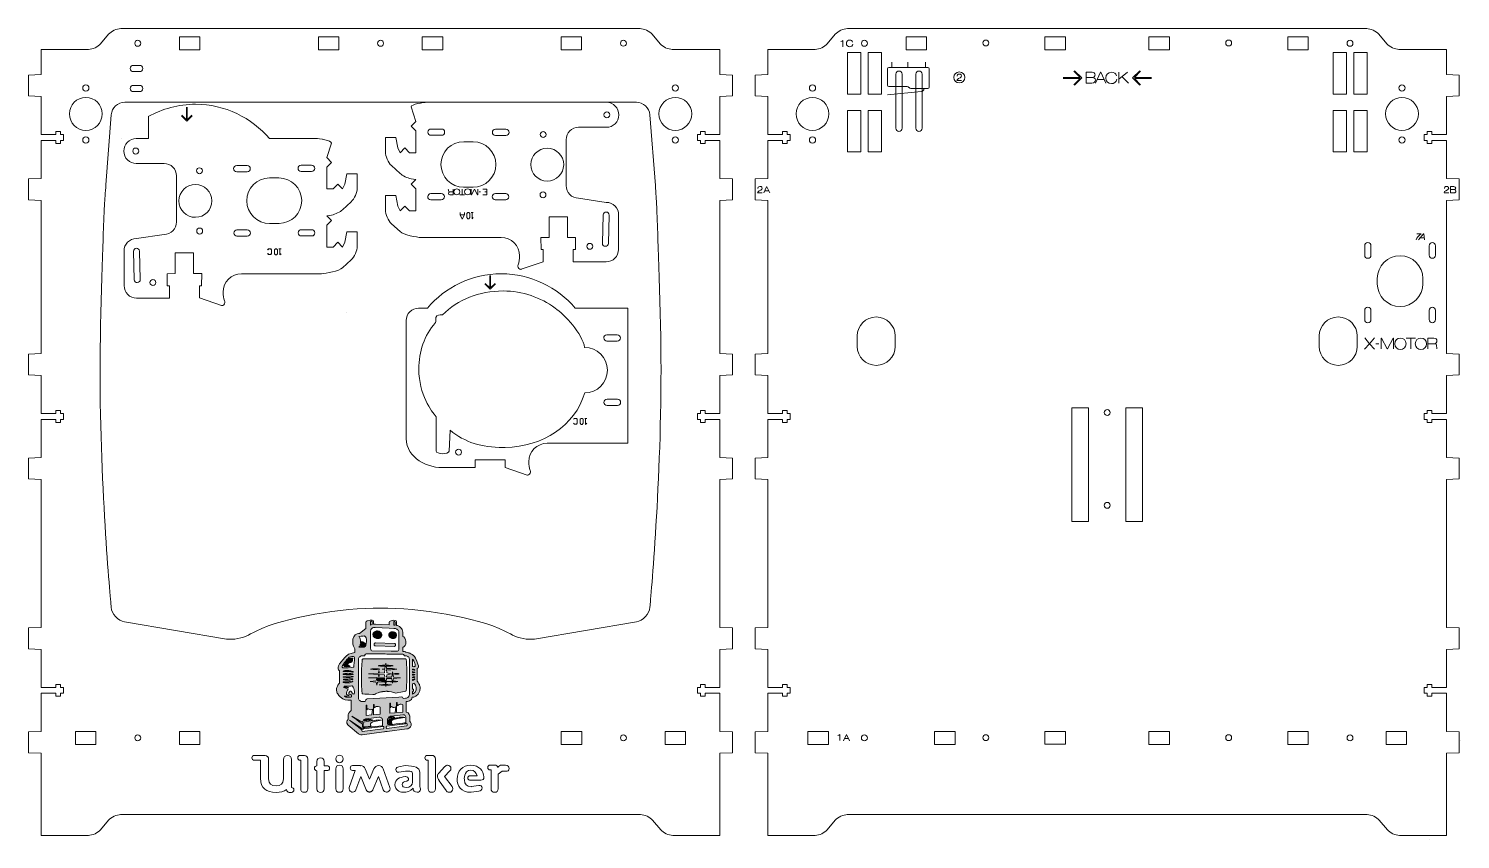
# Model space of a CAD drawing. Header units: inches. Extents: x 2 to 691, y -393 to -3.
import ezdxf

# ---------------------------------------------------------------- set-up
doc = ezdxf.new("R2010")
doc.units = ezdxf.units.IN
doc.header["$MEASUREMENT"] = 0
doc.layers.add('Layer 1', color=7, linetype='Continuous')

# ---------------------------------------------------------------- blocks, each defined once
blk = doc.blocks.new('block 3')
at = {"layer": 'Layer 1', "lineweight": 0}
blk.add_lwpolyline([(74.59, -7.18), (84.44, -7.18), (84.44, -13.38), (74.59, -13.38), (74.59, -7.18)], dxfattribs=at)
blk = doc.blocks.new('block 4')
at = {"layer": 'Layer 1', "lineweight": 0}
blk.add_open_spline([(54.52, -8.86), (55.3, -8.86), (55.94, -9.5), (55.94, -10.28), (55.94, -11.07), (55.3, -11.71), (54.52, -11.71), (53.73, -11.71), (53.09, -11.07), (53.09, -10.28), (53.09, -9.5), (53.73, -8.86), (54.52, -8.86)], degree=3, knots=[0, 0, 0, 0, 1, 1, 1, 2, 2, 2, 3, 3, 3, 4, 4, 4, 4], dxfattribs=at)
blk = doc.blocks.new('block 5')
at = {"layer": 'Layer 1', "lineweight": 0}
blk.add_lwpolyline([(267.99, -13.38), (258.14, -13.38), (258.14, -7.18), (267.99, -7.18), (267.99, -13.38)], dxfattribs=at)
blk = doc.blocks.new('block 6')
at = {"layer": 'Layer 1', "lineweight": 0}
blk.add_open_spline([(288.06, -11.7), (287.27, -11.7), (286.64, -11.07), (286.64, -10.28), (286.64, -9.49), (287.27, -8.86), (288.06, -8.86), (288.85, -8.86), (289.49, -9.49), (289.49, -10.28), (289.49, -11.07), (288.85, -11.7), (288.06, -11.7)], degree=3, knots=[0, 0, 0, 0, 1, 1, 1, 2, 2, 2, 3, 3, 3, 4, 4, 4, 4], dxfattribs=at)
blk = doc.blocks.new('block 8')
at = {"layer": 'Layer 1', "lineweight": 0}
blk.add_lwpolyline([(268, -347.49), (258.15, -347.49), (258.15, -341.29), (268, -341.29), (268, -347.49)], dxfattribs=at)
blk = doc.blocks.new('block 9')
at = {"layer": 'Layer 1', "lineweight": 0}
blk.add_lwpolyline([(318, -347.49), (308.15, -347.49), (308.15, -341.29), (318, -341.29), (318, -347.49)], dxfattribs=at)
blk = doc.blocks.new('block 7')
at = {"layer": 'Layer 1'}
for name in ['block 8', 'block 9']:
    blk.add_blockref(name, (0, 0), dxfattribs=at)
blk = doc.blocks.new('block 10')
at = {"layer": 'Layer 1', "lineweight": 0}
blk.add_open_spline([(288.07, -345.81), (287.28, -345.81), (286.65, -345.17), (286.65, -344.39), (286.65, -343.6), (287.28, -342.96), (288.07, -342.96), (288.86, -342.96), (289.5, -343.6), (289.5, -344.39), (289.5, -345.17), (288.86, -345.81), (288.07, -345.81)], degree=3, knots=[0, 0, 0, 0, 1, 1, 1, 2, 2, 2, 3, 3, 3, 4, 4, 4, 4], dxfattribs=at)
blk = doc.blocks.new('block 12')
at = {"layer": 'Layer 1', "lineweight": 0}
blk.add_lwpolyline([(34.43, -347.49), (24.58, -347.49), (24.58, -341.29), (34.43, -341.29), (34.43, -347.49)], dxfattribs=at)
blk = doc.blocks.new('block 13')
at = {"layer": 'Layer 1', "lineweight": 0}
blk.add_lwpolyline([(84.43, -347.49), (74.58, -347.49), (74.58, -341.29), (84.43, -341.29), (84.43, -347.49)], dxfattribs=at)
blk = doc.blocks.new('block 11')
at = {"layer": 'Layer 1'}
for name in ['block 12', 'block 13']:
    blk.add_blockref(name, (0, 0), dxfattribs=at)
blk = doc.blocks.new('block 14')
at = {"layer": 'Layer 1', "lineweight": 0}
blk.add_open_spline([(54.51, -345.81), (53.72, -345.81), (53.08, -345.17), (53.08, -344.39), (53.08, -343.6), (53.72, -342.96), (54.51, -342.96), (55.29, -342.96), (55.93, -343.6), (55.93, -344.39), (55.93, -345.17), (55.29, -345.81), (54.51, -345.81)], degree=3, knots=[0, 0, 0, 0, 1, 1, 1, 2, 2, 2, 3, 3, 3, 4, 4, 4, 4], dxfattribs=at)
blk = doc.blocks.new('block 16')
at = {"layer": 'Layer 1', "lineweight": 0}
blk.add_lwpolyline([(151.21, -13.38), (141.36, -13.38), (141.36, -7.18), (151.21, -7.18), (151.21, -13.38)], dxfattribs=at)
blk = doc.blocks.new('block 17')
at = {"layer": 'Layer 1', "lineweight": 0}
blk.add_lwpolyline([(201.21, -13.38), (191.36, -13.38), (191.36, -7.18), (201.21, -7.18), (201.21, -13.38)], dxfattribs=at)
blk = doc.blocks.new('block 15')
at = {"layer": 'Layer 1'}
for name in ['block 16', 'block 17']:
    blk.add_blockref(name, (0, 0), dxfattribs=at)
blk = doc.blocks.new('block 18')
at = {"layer": 'Layer 1', "lineweight": 0}
blk.add_open_spline([(171.29, -11.71), (170.5, -11.71), (169.86, -11.07), (169.86, -10.28), (169.86, -9.49), (170.5, -8.86), (171.29, -8.86), (172.08, -8.86), (172.71, -9.49), (172.71, -10.28), (172.71, -11.07), (172.08, -11.71), (171.29, -11.71)], degree=3, knots=[0, 0, 0, 0, 1, 1, 1, 2, 2, 2, 3, 3, 3, 4, 4, 4, 4], dxfattribs=at)
blk = doc.blocks.new('block 20')
at = {"layer": 'Layer 1', "lineweight": 0}
for points, knots in [([(195.92, -352.82), (195.89, -352.82), (195.87, -352.82), (195.85, -352.82), (195.77, -352.81), (195.69, -352.8), (195.61, -352.8), (195.61, -352.8), (193.75, -352.8), (193.75, -352.8), (193.1, -352.8), (192.58, -353.32), (192.58, -353.97), (192.58, -354.62), (193.1, -355.14), (193.75, -355.14), (193.75, -355.14), (194.18, -355.14), (194.18, -355.14), (194.18, -355.14), (194.18, -368.82), (194.18, -368.82), (194.18, -369.96), (194.87, -370.56), (195.92, -370.56), (196.96, -370.56), (197.65, -369.96), (197.65, -368.82), (197.65, -368.82), (197.65, -366.18), (197.65, -366.18), (197.65, -366.18), (197.65, -362.45), (197.65, -362.45), (197.65, -362.45), (197.65, -354.55), (197.65, -354.55), (197.65, -353.41), (196.96, -352.82), (195.92, -352.82)], [0, 0, 0, 0, 1, 1, 1, 2, 2, 2, 3, 3, 3, 4, 4, 4, 5, 5, 5, 6, 6, 6, 7, 7, 7, 8, 8, 8, 9, 9, 9, 10, 10, 10, 11, 11, 11, 12, 12, 12, 13, 13, 13, 13]), ([(205.66, -367.75), (205.66, -367.75), (202.05, -362.9), (202.05, -362.9), (202.05, -362.9), (204.62, -360.21), (204.62, -360.21), (204.93, -359.88), (205.14, -359.69), (205.14, -359.07), (205.14, -358.19), (204.29, -357.5), (203.5, -357.5), (202.98, -357.5), (202.53, -357.79), (202.17, -358.17), (202.17, -358.17), (199.15, -361.52), (199.15, -361.52), (199.15, -361.52), (198.6, -362.03), (198.6, -363.05), (198.6, -364.1), (199.53, -365.11), (199.53, -365.11), (199.53, -365.11), (202.81, -369.75), (202.81, -369.75), (203.07, -370.13), (203.52, -370.56), (204.38, -370.56), (205.31, -370.56), (206.02, -369.75), (206.02, -368.87), (206.02, -368.3), (205.78, -367.92), (205.66, -367.75)], [0, 0, 0, 0, 1, 1, 1, 2, 2, 2, 3, 3, 3, 4, 4, 4, 5, 5, 5, 6, 6, 6, 7, 7, 7, 8, 8, 8, 9, 9, 9, 10, 10, 10, 11, 11, 11, 12, 12, 12, 12])]:
    blk.add_open_spline(points, degree=3, knots=knots, dxfattribs=at)
blk = doc.blocks.new('block 19')
at = {"layer": 'Layer 1', "lineweight": 0}
for points, knots in [([(128.46, -368.24), (128.46, -368.24), (128.45, -364.39), (128.45, -364.39), (128.45, -364.35), (128.45, -364.3), (128.44, -364.25), (128.44, -364.11), (128.46, -363.97), (128.46, -363.83), (128.46, -363.83), (128.46, -354.77), (128.46, -354.77), (128.46, -353.6), (127.7, -352.82), (126.51, -352.82), (125.32, -352.82), (124.56, -353.6), (124.56, -354.77), (124.56, -354.77), (124.56, -364.14), (124.56, -364.14), (124.56, -366.47), (123.25, -367.51), (121.01, -367.51), (118.78, -367.51), (117.47, -366.47), (117.47, -364.14), (117.47, -364.14), (117.47, -354.77), (117.47, -354.77), (117.47, -353.69), (116.81, -352.95), (115.77, -352.84), (115.68, -352.82), (115.58, -352.8), (115.48, -352.8), (115.48, -352.8), (110.57, -352.8), (110.57, -352.8), (109.92, -352.8), (109.4, -353.32), (109.4, -353.97), (109.4, -354.62), (109.92, -355.14), (110.57, -355.14), (110.57, -355.14), (113.57, -355.14), (113.57, -355.14), (113.57, -355.14), (113.57, -363.83), (113.57, -363.83), (113.57, -368.54), (116.47, -370.65), (121.01, -370.65), (123.1, -370.65), (124.84, -370.2), (126.11, -369.25), (126.11, -369.25), (126.11, -369.41), (126.11, -369.41), (126.11, -370.06), (126.64, -370.58), (127.28, -370.58), (127.28, -370.58), (128.46, -370.58), (128.46, -370.58), (129.1, -370.58), (129.63, -370.06), (129.63, -369.41), (129.63, -368.76), (129.1, -368.24), (128.46, -368.24)], [0, 0, 0, 0, 1, 1, 1, 2, 2, 2, 3, 3, 3, 4, 4, 4, 5, 5, 5, 6, 6, 6, 7, 7, 7, 8, 8, 8, 9, 9, 9, 10, 10, 10, 11, 11, 11, 12, 12, 12, 13, 13, 13, 14, 14, 14, 15, 15, 15, 16, 16, 16, 17, 17, 17, 18, 18, 18, 19, 19, 19, 20, 20, 20, 21, 21, 21, 22, 22, 22, 23, 23, 23, 24, 24, 24, 24]), ([(134.7, -352.83), (134.62, -352.81), (134.54, -352.8), (134.45, -352.8), (134.45, -352.8), (132.59, -352.8), (132.59, -352.8), (131.95, -352.8), (131.42, -353.32), (131.42, -353.97), (131.42, -354.62), (131.95, -355.14), (132.59, -355.14), (132.59, -355.14), (132.86, -355.14), (132.86, -355.14), (132.86, -355.14), (132.86, -368.82), (132.86, -368.82), (132.86, -369.96), (133.55, -370.56), (134.59, -370.56), (135.64, -370.56), (136.33, -369.96), (136.33, -368.82), (136.33, -368.82), (136.33, -354.55), (136.33, -354.55), (136.33, -353.45), (135.68, -352.87), (134.7, -352.83)], [0, 0, 0, 0, 1, 1, 1, 2, 2, 2, 3, 3, 3, 4, 4, 4, 5, 5, 5, 6, 6, 6, 7, 7, 7, 8, 8, 8, 9, 9, 9, 10, 10, 10, 10]), ([(145.21, -357.81), (145.21, -357.81), (144.16, -357.81), (144.16, -357.81), (144.16, -357.81), (144.16, -355.7), (144.16, -355.7), (144.16, -354.55), (143.47, -353.96), (142.43, -353.96), (141.38, -353.96), (140.69, -354.55), (140.69, -355.7), (140.69, -355.7), (140.69, -357.81), (140.69, -357.81), (140.69, -357.81), (140.69, -357.82), (140.69, -357.82), (140.69, -357.82), (140.63, -357.82), (140.63, -357.82), (139.99, -357.82), (139.46, -358.34), (139.46, -358.99), (139.46, -359.63), (139.99, -360.16), (140.63, -360.16), (140.63, -360.16), (140.69, -360.16), (140.69, -360.16), (140.69, -360.16), (140.69, -367.47), (140.69, -367.47), (140.69, -367.47), (140.69, -367.48), (140.69, -367.48), (140.69, -367.48), (140.69, -368.89), (140.69, -368.89), (140.69, -370.03), (141.38, -370.63), (142.43, -370.63), (143.47, -370.63), (144.16, -370.03), (144.16, -368.89), (144.16, -368.89), (144.16, -367.48), (144.16, -367.48), (144.16, -367.48), (144.16, -367.04), (144.16, -367.04), (144.16, -367.04), (144.16, -360.1), (144.16, -360.1), (144.16, -360.1), (145.21, -360.1), (145.21, -360.1), (146.23, -360.1), (146.78, -359.79), (146.78, -358.95), (146.78, -358.12), (146.23, -357.81), (145.21, -357.81)], [0, 0, 0, 0, 1, 1, 1, 2, 2, 2, 3, 3, 3, 4, 4, 4, 5, 5, 5, 6, 6, 6, 7, 7, 7, 8, 8, 8, 9, 9, 9, 10, 10, 10, 11, 11, 11, 12, 12, 12, 13, 13, 13, 14, 14, 14, 15, 15, 15, 16, 16, 16, 17, 17, 17, 18, 18, 18, 19, 19, 19, 20, 20, 20, 21, 21, 21, 21]), ([(151.54, -352.72), (152.54, -352.72), (153.34, -353.53), (153.34, -354.53), (153.34, -355.53), (152.54, -356.34), (151.54, -356.34), (150.54, -356.34), (149.73, -355.53), (149.73, -354.53), (149.73, -353.53), (150.54, -352.72), (151.54, -352.72)], [0, 0, 0, 0, 1, 1, 1, 2, 2, 2, 3, 3, 3, 4, 4, 4, 4]), ([(149.8, -359.24), (149.8, -358.31), (150.18, -357.5), (151.54, -357.5), (152.89, -357.5), (153.27, -358.31), (153.27, -359.24), (153.27, -359.24), (153.27, -368.82), (153.27, -368.82), (153.27, -369.75), (152.89, -370.56), (151.54, -370.56), (150.18, -370.56), (149.8, -369.75), (149.8, -368.82), (149.8, -368.82), (149.8, -359.24), (149.8, -359.24)], [0, 0, 0, 0, 1, 1, 1, 2, 2, 2, 3, 3, 3, 4, 4, 4, 5, 5, 5, 6, 6, 6, 6]), ([(175.76, -368.18), (175.76, -368.18), (172.59, -359.31), (172.59, -359.31), (172.25, -358.37), (171.34, -357.74), (170.33, -357.74), (170.33, -357.74), (170.33, -357.74), (170.33, -357.74), (169.34, -357.75), (168.45, -358.35), (168.1, -359.25), (168.1, -359.25), (165.99, -364.28), (165.99, -364.28), (165.99, -364.28), (163.87, -359.25), (163.87, -359.25), (163.52, -358.35), (162.64, -357.75), (161.66, -357.74), (161.65, -357.74), (161.65, -357.74), (161.64, -357.74), (161.61, -357.74), (161.58, -357.75), (161.55, -357.75), (161.46, -357.73), (161.37, -357.71), (161.28, -357.71), (161.28, -357.71), (157.83, -357.71), (157.83, -357.71), (157.19, -357.71), (156.66, -358.24), (156.66, -358.88), (156.66, -359.53), (157.19, -360.06), (157.83, -360.06), (157.83, -360.06), (159.12, -360.06), (159.12, -360.06), (159.12, -360.06), (156.22, -368.18), (156.22, -368.18), (155.9, -369.08), (156.36, -370.06), (157.25, -370.38), (157.45, -370.45), (157.64, -370.48), (157.83, -370.48), (158.54, -370.48), (159.2, -370.04), (159.45, -369.34), (159.45, -369.34), (161.72, -362.98), (161.72, -362.98), (161.72, -362.98), (164.41, -369.37), (164.41, -369.37), (164.44, -369.46), (164.49, -369.55), (164.54, -369.63), (164.56, -369.65), (164.57, -369.67), (164.58, -369.69), (164.63, -369.75), (164.68, -369.81), (164.73, -369.87), (164.75, -369.89), (164.77, -369.91), (164.8, -369.94), (164.85, -369.99), (164.91, -370.04), (164.98, -370.09), (165, -370.1), (165.01, -370.12), (165.03, -370.13), (165.12, -370.19), (165.21, -370.23), (165.3, -370.28), (165.31, -370.28), (165.31, -370.28), (165.32, -370.29), (165.34, -370.3), (165.36, -370.3), (165.37, -370.3), (165.45, -370.33), (165.52, -370.36), (165.6, -370.37), (165.63, -370.38), (165.66, -370.39), (165.69, -370.39), (165.79, -370.41), (165.88, -370.42), (165.98, -370.42), (165.98, -370.42), (165.98, -370.42), (165.99, -370.42), (165.99, -370.42), (165.99, -370.42), (165.99, -370.42), (165.99, -370.42), (165.99, -370.42), (165.99, -370.42), (165.99, -370.42), (165.99, -370.42), (165.99, -370.42), (166.09, -370.42), (166.19, -370.41), (166.28, -370.39), (166.31, -370.39), (166.35, -370.38), (166.38, -370.37), (166.45, -370.35), (166.53, -370.33), (166.6, -370.3), (166.62, -370.3), (166.64, -370.3), (166.65, -370.29), (166.66, -370.28), (166.67, -370.28), (166.68, -370.28), (166.77, -370.23), (166.86, -370.19), (166.94, -370.13), (166.96, -370.12), (166.98, -370.1), (167, -370.09), (167.06, -370.04), (167.12, -369.99), (167.18, -369.94), (167.2, -369.91), (167.22, -369.89), (167.25, -369.87), (167.3, -369.81), (167.34, -369.75), (167.39, -369.69), (167.4, -369.67), (167.42, -369.65), (167.43, -369.63), (167.48, -369.55), (167.53, -369.46), (167.57, -369.37), (167.57, -369.37), (167.58, -369.36), (167.58, -369.36), (167.58, -369.36), (167.58, -369.35), (167.58, -369.35), (167.58, -369.35), (170.25, -362.98), (170.25, -362.98), (170.25, -362.98), (172.53, -369.34), (172.53, -369.34), (172.78, -370.04), (173.44, -370.48), (174.14, -370.48), (174.33, -370.48), (174.53, -370.44), (174.72, -370.38), (175.61, -370.06), (176.08, -369.07), (175.76, -368.18)], [0, 0, 0, 0, 1, 1, 1, 2, 2, 2, 3, 3, 3, 4, 4, 4, 5, 5, 5, 6, 6, 6, 7, 7, 7, 8, 8, 8, 9, 9, 9, 10, 10, 10, 11, 11, 11, 12, 12, 12, 13, 13, 13, 14, 14, 14, 15, 15, 15, 16, 16, 16, 17, 17, 17, 18, 18, 18, 19, 19, 19, 20, 20, 20, 21, 21, 21, 22, 22, 22, 23, 23, 23, 24, 24, 24, 25, 25, 25, 26, 26, 26, 27, 27, 27, 28, 28, 28, 29, 29, 29, 30, 30, 30, 31, 31, 31, 32, 32, 32, 33, 33, 33, 34, 34, 34, 35, 35, 35, 36, 36, 36, 37, 37, 37, 38, 38, 38, 39, 39, 39, 40, 40, 40, 41, 41, 41, 42, 42, 42, 43, 43, 43, 44, 44, 44, 45, 45, 45, 46, 46, 46, 47, 47, 47, 48, 48, 48, 49, 49, 49, 50, 50, 50, 51, 51, 51, 52, 52, 52, 53, 53, 53, 54, 54, 54, 55, 55, 55, 55]), ([(190.16, -366.9), (190.16, -366.9), (190.16, -361.07), (190.16, -361.07), (190.16, -358.57), (187.64, -357.74), (183.06, -357.74), (183.06, -357.74), (180.03, -358.24), (180.03, -358.24), (179.31, -358.39), (178.65, -358.78), (178.65, -359.63), (178.65, -360.27), (179.11, -361.01), (180.03, -360.88), (180.03, -360.88), (183.32, -360.35), (183.32, -360.35), (183.32, -360.35), (183.48, -360.35), (183.48, -360.35), (183.48, -360.35), (184.5, -360.35), (184.5, -360.35), (185.67, -360.35), (186.69, -360.5), (186.69, -361.5), (186.69, -361.5), (186.69, -364.4), (186.69, -364.4), (186.69, -364.4), (186.69, -365.75), (186.69, -365.75), (186.69, -367.04), (185.53, -368.27), (183.62, -368.27), (182.43, -368.27), (181.7, -367.63), (181.7, -366.85), (181.7, -365.8), (182.48, -365.35), (183.93, -365.14), (183.93, -365.14), (184.93, -364.94), (184.65, -363.9), (184.38, -362.86), (183.08, -363.02), (183.08, -363.02), (180.41, -363.33), (178.22, -364.14), (178.22, -367.01), (178.22, -369.2), (180.17, -370.56), (182.15, -370.56), (183.98, -370.56), (185.55, -370.04), (186.9, -368.54), (186.95, -369.61), (187.45, -370.56), (188.95, -370.56), (189.78, -370.56), (190.52, -370.01), (190.52, -369.23), (190.52, -368.68), (190.16, -368.35), (190.16, -366.9)], [0, 0, 0, 0, 1, 1, 1, 2, 2, 2, 3, 3, 3, 4, 4, 4, 5, 5, 5, 6, 6, 6, 7, 7, 7, 8, 8, 8, 9, 9, 9, 10, 10, 10, 11, 11, 11, 12, 12, 12, 13, 13, 13, 14, 14, 14, 15, 15, 15, 16, 16, 16, 17, 17, 17, 18, 18, 18, 19, 19, 19, 20, 20, 20, 21, 21, 21, 22, 22, 22, 22]), ([(214.04, -364.68), (214.12, -364.7), (214.2, -364.72), (214.29, -364.72), (214.29, -364.72), (218.95, -364.72), (218.95, -364.72), (219.03, -364.72), (219.11, -364.7), (219.19, -364.68), (219.19, -364.68), (219.43, -364.68), (219.43, -364.68), (220.6, -364.68), (220.96, -364.38), (220.96, -363.19), (220.96, -360.33), (218.67, -357.5), (214.68, -357.5), (210.56, -357.5), (208.11, -360.21), (208.11, -364.26), (208.11, -367.28), (209.95, -370.56), (214.8, -370.56), (214.8, -370.56), (218.62, -370.03), (218.62, -370.03), (219.43, -369.88), (220.21, -369.28), (220.11, -368.34), (220.04, -367.7), (219.54, -367.12), (218.62, -367.25), (218.62, -367.25), (214.8, -367.84), (214.8, -367.84), (214.8, -367.84), (214.8, -367.85), (214.8, -367.85), (212.78, -367.85), (211.59, -366.52), (211.59, -364.68), (211.59, -364.68), (211.02, -359.93), (214.75, -359.93), (216.27, -359.93), (217.44, -361.06), (217.66, -362.61), (217.66, -362.61), (214.29, -362.61), (214.29, -362.61), (213.7, -362.61), (213.23, -363.08), (213.23, -363.66), (213.23, -364.15), (213.57, -364.56), (214.02, -364.68), (214.02, -364.68), (214.02, -364.68), (214.02, -364.68), (214.02, -364.68), (214.04, -364.68), (214.04, -364.68)], [0, 0, 0, 0, 1, 1, 1, 2, 2, 2, 3, 3, 3, 4, 4, 4, 5, 5, 5, 6, 6, 6, 7, 7, 7, 8, 8, 8, 9, 9, 9, 10, 10, 10, 11, 11, 11, 12, 12, 12, 13, 13, 13, 14, 14, 14, 15, 15, 15, 16, 16, 16, 17, 17, 17, 18, 18, 18, 19, 19, 19, 20, 20, 20, 21, 21, 21, 21]), ([(231.43, -357.45), (231.43, -357.45), (229.45, -357.45), (229.45, -357.45), (228.67, -357.45), (228.01, -357.98), (227.81, -358.69), (227.62, -357.91), (227, -357.5), (226.14, -357.5), (226.12, -357.5), (226.09, -357.51), (226.07, -357.51), (225.99, -357.49), (225.91, -357.48), (225.83, -357.48), (225.83, -357.48), (223.97, -357.48), (223.97, -357.48), (223.33, -357.48), (222.8, -358.01), (222.8, -358.65), (222.8, -359.3), (223.33, -359.82), (223.97, -359.82), (223.97, -359.82), (224.4, -359.82), (224.4, -359.82), (224.4, -359.82), (224.4, -368.82), (224.4, -368.82), (224.4, -369.96), (225.09, -370.56), (226.14, -370.56), (227.19, -370.56), (227.88, -369.96), (227.88, -368.82), (227.88, -368.82), (227.88, -366.18), (227.88, -366.18), (227.88, -366.18), (227.88, -362.45), (227.88, -362.45), (227.88, -362.45), (227.88, -361.82), (227.88, -361.82), (227.88, -361.82), (229.72, -360.43), (229.72, -360.43), (229.72, -360.43), (231.43, -360.43), (231.43, -360.43), (232.38, -360.43), (233.14, -360.11), (233.14, -359.16), (233.14, -358.22), (232.38, -357.45), (231.43, -357.45)], [0, 0, 0, 0, 1, 1, 1, 2, 2, 2, 3, 3, 3, 4, 4, 4, 5, 5, 5, 6, 6, 6, 7, 7, 7, 8, 8, 8, 9, 9, 9, 10, 10, 10, 11, 11, 11, 12, 12, 12, 13, 13, 13, 14, 14, 14, 15, 15, 15, 16, 16, 16, 17, 17, 17, 18, 18, 18, 19, 19, 19, 19])]:
    blk.add_open_spline(points, degree=3, knots=knots, dxfattribs=at)
at = {"layer": 'Layer 1'}
blk.add_blockref('block 20', (0, 0), dxfattribs=at)
blk = doc.blocks.new('block 22')
at = {"layer": 'Layer 1', "true_color": 0xffffff}
h = blk.add_hatch(color=7, dxfattribs=at)
h.dxf.hatch_style = 2
edge = h.paths.add_edge_path()
edge.add_spline(control_points=[(186.6, -316.31), (186.88, -316.26), (187.2, -316.19), (187.52, -316.1), (187.61, -316.07), (187.69, -316.04), (187.77, -316.01), (187.77, -316.01), (187.77, -316.24), (187.77, -316.24), (187.71, -316.27), (187.64, -316.31), (187.58, -316.34), (187.24, -316.51), (186.89, -316.65), (186.6, -316.75), (186.6, -316.75), (186.6, -316.31), (186.6, -316.31)], knot_values=[0, 0, 0, 0, 1, 1, 1, 2, 2, 2, 3, 3, 3, 4, 4, 4, 5, 5, 5, 6, 6, 6, 6], degree=3, periodic=1)
edge = h.paths.add_edge_path()
edge.add_spline(control_points=[(186.6, -315.11), (186.86, -315.09), (187.16, -315.07), (187.46, -315.03), (187.56, -315.02), (187.67, -315), (187.77, -314.99), (187.77, -314.99), (187.77, -315.18), (187.77, -315.18), (187.68, -315.21), (187.59, -315.24), (187.49, -315.27), (187.18, -315.37), (186.86, -315.45), (186.6, -315.52), (186.6, -315.52), (186.6, -315.11), (186.6, -315.11)], knot_values=[0, 0, 0, 0, 1, 1, 1, 2, 2, 2, 3, 3, 3, 4, 4, 4, 5, 5, 5, 6, 6, 6, 6], degree=3, periodic=1)
edge = h.paths.add_edge_path()
edge.add_spline(control_points=[(186.6, -313.79), (186.95, -313.8), (187.4, -313.82), (187.77, -313.84), (187.77, -313.84), (187.77, -314.02), (187.77, -314.02), (187.4, -314.1), (186.95, -314.18), (186.6, -314.25), (186.6, -314.25), (186.6, -313.79), (186.6, -313.79)], knot_values=[0, 0, 0, 0, 1, 1, 1, 2, 2, 2, 3, 3, 3, 4, 4, 4, 4], degree=3, periodic=1)
edge = h.paths.add_edge_path()
edge.add_spline(control_points=[(186.6, -312.51), (186.86, -312.56), (187.16, -312.62), (187.45, -312.7), (187.56, -312.73), (187.67, -312.76), (187.77, -312.79), (187.77, -312.79), (187.77, -313), (187.77, -313), (187.66, -312.99), (187.54, -312.98), (187.43, -312.98), (187.14, -312.96), (186.85, -312.96), (186.6, -312.97), (186.6, -312.97), (186.6, -312.51), (186.6, -312.51)], knot_values=[0, 0, 0, 0, 1, 1, 1, 2, 2, 2, 3, 3, 3, 4, 4, 4, 5, 5, 5, 6, 6, 6, 6], degree=3, periodic=1)
edge = h.paths.add_edge_path()
edge.add_spline(control_points=[(186.6, -311.25), (186.88, -311.31), (187.22, -311.41), (187.53, -311.53), (187.61, -311.56), (187.7, -311.6), (187.77, -311.63), (187.77, -311.63), (187.77, -311.83), (187.77, -311.83), (187.68, -311.8), (187.58, -311.78), (187.49, -311.76), (187.18, -311.69), (186.87, -311.66), (186.6, -311.63), (186.6, -311.63), (186.6, -311.25), (186.6, -311.25)], knot_values=[0, 0, 0, 0, 1, 1, 1, 2, 2, 2, 3, 3, 3, 4, 4, 4, 5, 5, 5, 6, 6, 6, 6], degree=3, periodic=1)
edge = h.paths.add_edge_path()
edge.add_spline(control_points=[(186.6, -306.56), (186.61, -306.57), (186.63, -306.57), (186.64, -306.58), (187.03, -306.75), (187.43, -307.72), (187.65, -308.19), (187.86, -308.66), (187.98, -309.19), (187.98, -309.78), (187.98, -309.82), (187.97, -309.86), (187.95, -309.9), (187.93, -309.94), (187.91, -309.98), (187.88, -310.01), (187.85, -310.04), (187.82, -310.06), (187.78, -310.08), (187.74, -310.1), (187.7, -310.11), (187.66, -310.12), (187.62, -310.12), (187.57, -310.12), (187.53, -310.12), (187.49, -310.12), (187.45, -310.12), (187.41, -310.13), (187.37, -310.13), (187.34, -310.13), (187.3, -310.13), (187.07, -310.12), (186.84, -310.11), (186.6, -310.1), (186.6, -310.1), (186.6, -306.56), (186.6, -306.56)], knot_values=[0, 0, 0, 0, 1, 1, 1, 2, 2, 2, 3, 3, 3, 4, 4, 4, 5, 5, 5, 6, 6, 6, 7, 7, 7, 8, 8, 8, 9, 9, 9, 10, 10, 10, 11, 11, 11, 12, 12, 12, 12], degree=3, periodic=1)
edge = h.paths.add_edge_path()
edge.add_spline(control_points=[(185.15, -306.6), (185.15, -306.6), (185.15, -306.61), (185.15, -306.61), (185.15, -306.61), (185.15, -307.56), (185.15, -307.56), (185.15, -307.56), (185.15, -310.06), (185.15, -310.06), (185.15, -310.06), (185.15, -310.28), (185.15, -310.28), (185.15, -310.28), (185.15, -322.01), (185.15, -322.01), (185.15, -322.01), (185.15, -323.52), (185.15, -323.52), (185.15, -323.75), (185.09, -323.97), (185, -324.18), (184.91, -324.38), (184.78, -324.57), (184.61, -324.73), (184.45, -324.89), (184.25, -325.02), (184.03, -325.12), (183.81, -325.23), (183.57, -325.29), (183.32, -325.31), (183.32, -325.31), (182.12, -325.4), (182.12, -325.4), (182.12, -325.39), (182.12, -325.39), (182.12, -325.38), (182.12, -325.38), (182.05, -325.13), (182.05, -325.13), (181.98, -324.84), (181.69, -324.62), (181.4, -324.64), (181.4, -324.64), (180.13, -324.72), (180.13, -324.72), (180.13, -324.72), (164.89, -325.62), (164.89, -325.62), (164.59, -325.64), (164.26, -325.87), (164.14, -326.14), (164.14, -326.14), (163.84, -326.79), (163.84, -326.79), (163.84, -326.8), (163.84, -326.8), (163.84, -326.8), (163.84, -326.8), (162.78, -326.88), (162.78, -326.88), (162.48, -326.9), (162.2, -326.88), (161.94, -326.81), (161.68, -326.73), (161.45, -326.62), (161.25, -326.47), (161.05, -326.32), (160.9, -326.14), (160.79, -325.93), (160.68, -325.73), (160.61, -325.49), (160.61, -325.25), (160.61, -325.25), (160.61, -306.66), (160.61, -306.66), (160.61, -306.66), (160.61, -306.63), (160.61, -306.63), (160.61, -306.38), (160.68, -306.15), (160.79, -305.93), (160.9, -305.71), (161.05, -305.52), (161.25, -305.36), (161.45, -305.2), (161.68, -305.06), (161.94, -304.97), (162.17, -304.89), (162.42, -304.85), (162.68, -304.84), (162.71, -304.84), (162.75, -304.84), (162.78, -304.84), (162.78, -304.84), (163.77, -304.84), (163.77, -304.84), (163.77, -304.8), (163.76, -304.76), (163.77, -304.72), (163.77, -304.72), (163.79, -304.43), (163.79, -304.43), (163.81, -304.14), (164.07, -303.91), (164.36, -303.91), (164.36, -303.91), (173.45, -304.03), (173.45, -304.03), (173.45, -304.03), (174.36, -304.05), (174.36, -304.05), (174.36, -304.05), (176.5, -304.08), (176.5, -304.08), (176.5, -304.08), (177.85, -304.1), (177.85, -304.1), (177.85, -304.1), (182.02, -304.15), (182.02, -304.15), (182.28, -304.16), (182.52, -304.33), (182.61, -304.57), (182.63, -304.6), (182.64, -304.64), (182.65, -304.68), (182.65, -304.68), (182.67, -304.8), (182.67, -304.8), (182.68, -304.83), (182.68, -304.86), (182.68, -304.89), (182.68, -304.89), (183.32, -304.89), (183.32, -304.89), (183.57, -304.89), (183.81, -304.94), (184.03, -305.02), (184.25, -305.11), (184.45, -305.23), (184.61, -305.38), (184.78, -305.53), (184.91, -305.7), (185, -305.9), (185.09, -306.1), (185.15, -306.31), (185.15, -306.54), (185.15, -306.54), (185.15, -306.6), (185.15, -306.6)], knot_values=[0, 0, 0, 0, 1, 1, 1, 2, 2, 2, 3, 3, 3, 4, 4, 4, 5, 5, 5, 6, 6, 6, 7, 7, 7, 8, 8, 8, 9, 9, 9, 10, 10, 10, 11, 11, 11, 12, 12, 12, 13, 13, 13, 14, 14, 14, 15, 15, 15, 16, 16, 16, 17, 17, 17, 18, 18, 18, 19, 19, 19, 20, 20, 20, 21, 21, 21, 22, 22, 22, 23, 23, 23, 24, 24, 24, 25, 25, 25, 26, 26, 26, 27, 27, 27, 28, 28, 28, 29, 29, 29, 30, 30, 30, 31, 31, 31, 32, 32, 32, 33, 33, 33, 34, 34, 34, 35, 35, 35, 36, 36, 36, 37, 37, 37, 38, 38, 38, 39, 39, 39, 40, 40, 40, 41, 41, 41, 42, 42, 42, 43, 43, 43, 44, 44, 44, 45, 45, 45, 46, 46, 46, 47, 47, 47, 48, 48, 48, 49, 49, 49, 50, 50, 50, 50], degree=3, periodic=1)
edge = h.paths.add_edge_path()
edge.add_spline(control_points=[(179, -332.24), (179, -332.24), (179, -327.48), (179, -327.48), (179.01, -327.44), (179.02, -327.42), (179.02, -327.42), (179.02, -327.42), (179.02, -327.39), (179.02, -327.35), (179.13, -327.34), (179.23, -327.33), (179.34, -327.32), (179.34, -327.32), (179.37, -328.91), (179.37, -328.91), (179.94, -328.45), (180.52, -328.03), (181.22, -328.21), (181.54, -328.29), (181.8, -328.4), (182.02, -328.51), (182.02, -328.51), (182.02, -331.96), (182.02, -331.96), (182.02, -331.96), (179, -332.24), (179, -332.24)], knot_values=[0, 0, 0, 0, 1, 1, 1, 2, 2, 2, 3, 3, 3, 4, 4, 4, 5, 5, 5, 6, 6, 6, 7, 7, 7, 8, 8, 8, 9, 9, 9, 9], degree=3, periodic=1)
edge = h.paths.add_edge_path()
edge.add_spline(control_points=[(183.76, -337.53), (183.8, -337.52), (183.84, -337.53), (183.88, -337.54), (183.91, -337.55), (183.94, -337.58), (183.97, -337.61), (184, -337.64), (184.02, -337.67), (184.04, -337.72), (184.05, -337.75), (184.06, -337.8), (184.06, -337.85), (184.06, -337.85), (184.06, -338.18), (184.06, -338.18), (184.06, -338.23), (184.05, -338.28), (184.04, -338.33), (184.02, -338.37), (184, -338.41), (183.97, -338.45), (183.94, -338.48), (183.91, -338.51), (183.88, -338.54), (183.84, -338.56), (183.8, -338.58), (183.76, -338.58), (183.76, -338.58), (174.3, -339.79), (174.3, -339.79), (174.25, -339.8), (174.21, -339.79), (174.17, -339.78), (174.13, -339.77), (174.1, -339.75), (174.07, -339.71), (174.04, -339.68), (174.02, -339.65), (174, -339.61), (173.98, -339.56), (173.97, -339.52), (173.97, -339.46), (173.97, -339.46), (173.97, -339.12), (173.97, -339.12), (173.97, -339.07), (173.98, -339.02), (174, -338.97), (174.02, -338.92), (174.04, -338.88), (174.07, -338.84), (174.1, -338.8), (174.13, -338.77), (174.17, -338.75), (174.21, -338.73), (174.25, -338.71), (174.3, -338.7), (174.3, -338.7), (181.83, -337.77), (181.83, -337.77), (181.83, -337.77), (181.94, -337.75), (181.94, -337.75), (181.94, -337.75), (182.1, -337.74), (182.1, -337.74), (182.1, -337.74), (182.76, -337.65), (182.76, -337.65), (182.76, -337.65), (183.38, -337.58), (183.38, -337.58), (183.38, -337.58), (183.76, -337.53), (183.76, -337.53)], knot_values=[0, 0, 0, 0, 1, 1, 1, 2, 2, 2, 3, 3, 3, 4, 4, 4, 5, 5, 5, 6, 6, 6, 7, 7, 7, 8, 8, 8, 9, 9, 9, 10, 10, 10, 11, 11, 11, 12, 12, 12, 13, 13, 13, 14, 14, 14, 15, 15, 15, 16, 16, 16, 17, 17, 17, 18, 18, 18, 19, 19, 19, 20, 20, 20, 21, 21, 21, 22, 22, 22, 23, 23, 23, 24, 24, 24, 25, 25, 25, 25], degree=3, periodic=1)
edge = h.paths.add_edge_path()
edge.add_spline(control_points=[(172.91, -339.6), (172.91, -339.65), (172.9, -339.7), (172.88, -339.75), (172.86, -339.79), (172.84, -339.84), (172.81, -339.88), (172.78, -339.91), (172.75, -339.94), (172.71, -339.97), (172.67, -339.99), (172.63, -340.01), (172.58, -340.01), (172.58, -340.01), (162.5, -341.31), (162.5, -341.31), (162.21, -341.3), (162.1, -340.9), (162.28, -340.57), (162.28, -340.57), (156.28, -335.92), (156.28, -335.92), (156.28, -335.92), (162.8, -340.13), (162.8, -340.13), (162.8, -340.13), (162.91, -340.12), (163.04, -340.1), (163.04, -340.1), (172.58, -338.92), (172.58, -338.92), (172.63, -338.91), (172.67, -338.92), (172.71, -338.93), (172.75, -338.94), (172.78, -338.97), (172.81, -339), (172.84, -339.03), (172.86, -339.07), (172.88, -339.11), (172.9, -339.15), (172.91, -339.2), (172.91, -339.25), (172.91, -339.25), (172.91, -339.6), (172.91, -339.6)], knot_values=[0, 0, 0, 0, 1, 1, 1, 2, 2, 2, 3, 3, 3, 4, 4, 4, 5, 5, 5, 6, 6, 6, 7, 7, 7, 8, 8, 8, 9, 9, 9, 10, 10, 10, 11, 11, 11, 12, 12, 12, 13, 13, 13, 14, 14, 14, 15, 15, 15, 15], degree=3, periodic=1)
edge = h.paths.add_edge_path()
edge.add_spline(control_points=[(153.27, -314.96), (153.85, -314.87), (154.64, -314.75), (154.78, -314.74), (154.78, -314.74), (154.9, -314.74), (154.9, -314.74), (154.9, -314.74), (156.51, -314.71), (156.51, -314.71), (156.65, -314.71), (157.44, -314.8), (158.03, -314.87), (158.03, -314.87), (158.03, -315.04), (158.03, -315.04), (157.45, -315.14), (156.67, -315.26), (156.53, -315.26), (156.53, -315.26), (154.9, -315.29), (154.9, -315.29), (154.9, -315.29), (154.8, -315.29), (154.8, -315.29), (154.66, -315.3), (153.85, -315.2), (153.27, -315.13), (153.27, -315.13), (153.27, -314.96), (153.27, -314.96)], knot_values=[0, 0, 0, 0, 1, 1, 1, 2, 2, 2, 3, 3, 3, 4, 4, 4, 5, 5, 5, 6, 6, 6, 7, 7, 7, 8, 8, 8, 9, 9, 9, 10, 10, 10, 10], degree=3, periodic=1)
edge = h.paths.add_edge_path()
edge.add_spline(control_points=[(167.86, -333.26), (167.86, -333.26), (167.86, -328.4), (167.86, -328.4), (167.86, -328.4), (167.97, -328.38), (168.15, -328.37), (168.15, -328.37), (168.19, -329.97), (168.19, -329.97), (168.78, -329.5), (169.39, -329.05), (170.13, -329.24), (170.55, -329.35), (170.88, -329.5), (171.14, -329.65), (171.14, -329.65), (171.14, -332.96), (171.14, -332.96), (171.14, -332.96), (167.86, -333.26), (167.86, -333.26)], knot_values=[0, 0, 0, 0, 1, 1, 1, 2, 2, 2, 3, 3, 3, 4, 4, 4, 5, 5, 5, 6, 6, 6, 7, 7, 7, 7], degree=3, periodic=1)
edge = h.paths.add_edge_path()
edge.add_spline(control_points=[(162.59, -336.96), (162.59, -336.96), (162.63, -336.77), (162.65, -336.67), (162.67, -336.6), (162.69, -336.54), (162.72, -336.47), (162.81, -336.24), (162.94, -336.02), (163.1, -335.84), (163.25, -335.65), (163.44, -335.49), (163.65, -335.38), (163.86, -335.26), (164.09, -335.19), (164.33, -335.16), (164.33, -335.16), (170.63, -334.49), (170.63, -334.49), (170.86, -334.46), (171.08, -334.49), (171.28, -334.56), (171.48, -334.63), (171.65, -334.74), (171.8, -334.89), (171.95, -335.04), (172.07, -335.22), (172.15, -335.42), (172.17, -335.47), (172.19, -335.52), (172.2, -335.57), (172.26, -335.73), (172.28, -335.91), (172.28, -336.11), (172.28, -336.11), (172.28, -338.34), (172.28, -338.34), (172.28, -338.34), (172.28, -338.49), (172.28, -338.49), (172.28, -338.49), (172, -338.52), (172, -338.52), (172, -338.52), (163.9, -339.46), (163.9, -339.46), (163.9, -339.46), (163.52, -339.51), (163.52, -339.51), (163.52, -339.51), (162.75, -339.61), (162.58, -339.04), (162.58, -339.04), (162.58, -338.26), (162.58, -338.26), (162.58, -338.26), (162.58, -337.77), (162.58, -337.77), (162.25, -337.52), (157.47, -333.94), (157.48, -333.94), (157.48, -333.94), (162.59, -336.96), (162.59, -336.96)], knot_values=[0, 0, 0, 0, 1, 1, 1, 2, 2, 2, 3, 3, 3, 4, 4, 4, 5, 5, 5, 6, 6, 6, 7, 7, 7, 8, 8, 8, 9, 9, 9, 10, 10, 10, 11, 11, 11, 12, 12, 12, 13, 13, 13, 14, 14, 14, 15, 15, 15, 16, 16, 16, 17, 17, 17, 18, 18, 18, 19, 19, 19, 20, 20, 20, 21, 21, 21, 21], degree=3, periodic=1)
edge = h.paths.add_edge_path()
edge.add_spline(control_points=[(161.99, -295.48), (161.99, -295.48), (162.97, -295.4), (162.97, -295.4), (162.97, -295.4), (163.38, -295.36), (163.38, -295.36), (163.4, -295.36), (163.41, -295.36), (163.43, -295.36), (163.44, -295.36), (163.46, -295.36), (163.47, -295.36), (163.56, -295.36), (163.64, -295.38), (163.72, -295.43), (164.17, -295.71), (164.52, -296.71), (164.52, -297.98), (164.51, -299.47), (164.03, -300.65), (163.45, -300.69), (163.45, -300.69), (163.45, -300.69), (163.45, -300.69), (163.45, -300.69), (163.42, -300.69), (163.42, -300.69), (163.41, -300.69), (163.39, -300.7), (163.38, -300.7), (163.38, -300.7), (163.38, -300.7), (163.38, -300.7), (163.38, -300.69), (163.38, -300.69), (163.38, -300.69), (163.38, -300.69), (163.37, -300.69), (163.37, -300.69), (163.37, -300.69), (162.35, -300.73), (162.35, -300.73), (162.35, -300.73), (161.04, -300.77), (161.04, -300.77), (161.04, -300.77), (160.78, -300.77), (160.78, -300.77), (160.8, -300.77), (160.82, -300.77), (160.83, -300.76), (161.14, -300.67), (161.41, -300.15), (161.55, -299.41), (161.63, -299.03), (161.67, -298.6), (161.67, -298.13), (161.67, -297.62), (161.61, -297.15), (161.52, -296.76), (161.36, -296.05), (161.08, -295.58), (160.77, -295.58), (160.77, -295.58), (161.99, -295.48), (161.99, -295.48)], knot_values=[0, 0, 0, 0, 1, 1, 1, 2, 2, 2, 3, 3, 3, 4, 4, 4, 5, 5, 5, 6, 6, 6, 7, 7, 7, 8, 8, 8, 9, 9, 9, 10, 10, 10, 11, 11, 11, 12, 12, 12, 13, 13, 13, 14, 14, 14, 15, 15, 15, 16, 16, 16, 17, 17, 17, 18, 18, 18, 19, 19, 19, 20, 20, 20, 21, 21, 21, 22, 22, 22, 22], degree=3, periodic=1)
edge = h.paths.add_edge_path()
edge.add_spline(control_points=[(166.42, -288.35), (166.74, -288.29), (167.17, -288.26), (167.17, -288.55), (167.17, -288.85), (167.18, -289.49), (167.18, -289.89), (167.18, -289.89), (167.18, -289.89), (167.18, -289.89), (166.91, -289.97), (166.66, -290.08), (166.42, -290.2), (166.42, -290.2), (166.42, -288.35), (166.42, -288.35)], knot_values=[0, 0, 0, 0, 1, 1, 1, 2, 2, 2, 3, 3, 3, 4, 4, 4, 5, 5, 5, 5], degree=3, periodic=1)
edge = h.paths.add_edge_path()
edge.add_spline(control_points=[(177.61, -288.44), (177.92, -288.39), (178.29, -288.39), (178.29, -288.65), (178.29, -289.01), (178.29, -289.86), (178.29, -290.19), (178.28, -290.19), (178.27, -290.19), (178.26, -290.19), (178.26, -290.19), (177.61, -290.16), (177.61, -290.16), (177.61, -290.16), (177.61, -288.44), (177.61, -288.44)], knot_values=[0, 0, 0, 0, 1, 1, 1, 2, 2, 2, 3, 3, 3, 4, 4, 4, 5, 5, 5, 5], degree=3, periodic=1)
edge = h.paths.add_edge_path()
edge.add_spline(control_points=[(186.6, -323.29), (186.6, -323.29), (186.6, -322.19), (186.6, -322.19), (186.6, -322.19), (186.6, -322.19), (186.61, -322.19), (186.67, -322.15), (186.73, -322.11), (186.78, -322.07), (186.89, -321.98), (186.99, -321.9), (187.06, -321.83), (187.14, -321.75), (187.18, -321.68), (187.18, -321.63), (187.18, -321.55), (187.16, -321.44), (187.12, -321.34), (187.08, -321.23), (187.02, -321.12), (186.95, -321.02), (186.88, -320.92), (186.8, -320.84), (186.71, -320.77), (186.67, -320.75), (186.64, -320.73), (186.6, -320.71), (186.6, -320.71), (186.6, -318.36), (186.6, -318.36), (186.64, -318.35), (186.67, -318.34), (186.71, -318.33), (186.95, -318.26), (187.18, -318.16), (187.37, -318.06), (187.4, -318.1), (187.44, -318.14), (187.48, -318.19), (187.65, -318.39), (187.85, -318.66), (188.02, -318.99), (188.2, -319.31), (188.34, -319.68), (188.41, -320.09), (188.41, -320.09), (188.87, -322.7), (186.6, -323.29)], knot_values=[0, 0, 0, 0, 0.352778, 0.352778, 0.352778, 0.705556, 0.705556, 0.705556, 1.058333, 1.058333, 1.058333, 1.411111, 1.411111, 1.411111, 1.763889, 1.763889, 1.763889, 2.116667, 2.116667, 2.116667, 2.469444, 2.469444, 2.469444, 2.822222, 2.822222, 2.822222, 3.175, 3.175, 3.175, 3.527778, 3.527778, 3.527778, 3.880556, 3.880556, 3.880556, 4.233333, 4.233333, 4.233333, 4.586111, 4.586111, 4.586111, 4.938889, 4.938889, 4.938889, 5.291667, 5.291667, 5.291667, 5.644444, 5.644444, 5.644444, 5.644444], degree=3, periodic=0)
edge.add_line((186.6, -323.29), (186.6, -323.29))
edge = h.paths.add_edge_path()
edge.add_spline(control_points=[(176.19, -333.89), (176.19, -333.89), (180.63, -333.42), (180.63, -333.42), (180.63, -333.42), (181.97, -333.27), (181.97, -333.27), (182.18, -333.25), (182.38, -333.28), (182.56, -333.35), (182.74, -333.41), (182.91, -333.52), (183.05, -333.66), (183.18, -333.81), (183.29, -333.98), (183.37, -334.18), (183.38, -334.21), (183.39, -334.24), (183.4, -334.27), (183.46, -334.44), (183.49, -334.63), (183.49, -334.83), (183.49, -334.83), (183.49, -337.07), (183.49, -337.07), (183.15, -337.11), (182.63, -337.18), (182.02, -337.26), (180.07, -337.51), (177.17, -337.88), (176.13, -338), (174.5, -338.19), (174.59, -337.6), (174.59, -337.62), (174.59, -337.62), (174.59, -335.85), (174.59, -335.85), (174.59, -335.65), (174.62, -335.46), (174.67, -335.28), (174.68, -335.23), (174.7, -335.18), (174.72, -335.14), (174.8, -334.92), (174.91, -334.71), (175.06, -334.53), (175.21, -334.36), (175.38, -334.21), (175.57, -334.1), (175.76, -333.99), (175.97, -333.92), (176.19, -333.89)], knot_values=[0, 0, 0, 0, 0.352778, 0.352778, 0.352778, 0.705556, 0.705556, 0.705556, 1.058333, 1.058333, 1.058333, 1.411111, 1.411111, 1.411111, 1.763889, 1.763889, 1.763889, 2.116667, 2.116667, 2.116667, 2.469444, 2.469444, 2.469444, 2.822222, 2.822222, 2.822222, 3.175, 3.175, 3.175, 3.527778, 3.527778, 3.527778, 3.880556, 3.880556, 3.880556, 4.233333, 4.233333, 4.233333, 4.586111, 4.586111, 4.586111, 4.938889, 4.938889, 4.938889, 5.291667, 5.291667, 5.291667, 5.644444, 5.644444, 5.644444, 5.997222, 5.997222, 5.997222, 5.997222], degree=3, periodic=0)
edge.add_line((176.19, -333.89), (176.19, -333.89))
edge = h.paths.add_edge_path()
edge.add_spline(control_points=[(176.61, -329.32), (177.07, -329.64), (177.7, -329.93), (178.38, -329.6), (178.38, -329.6), (178.57, -329.52), (178.57, -329.52), (178.57, -329.52), (178.25, -332.31), (178.25, -332.31), (178.25, -332.31), (175.7, -332.54), (175.7, -332.54), (175.7, -332.54), (175.7, -327.8), (175.7, -327.8), (175.7, -327.8), (175.7, -327.77), (175.7, -327.77), (175.7, -327.75), (175.71, -327.7), (175.72, -327.65), (175.82, -327.64), (175.91, -327.63), (176.01, -327.63), (176.01, -327.63), (176, -329.86), (176, -329.86), (176.12, -329.57), (176.39, -329.17), (176.61, -329.32)], knot_values=[0, 0, 0, 0, 0.352778, 0.352778, 0.352778, 0.705556, 0.705556, 0.705556, 1.058333, 1.058333, 1.058333, 1.411111, 1.411111, 1.411111, 1.763889, 1.763889, 1.763889, 2.116667, 2.116667, 2.116667, 2.469444, 2.469444, 2.469444, 2.822222, 2.822222, 2.822222, 3.175, 3.175, 3.175, 3.527778, 3.527778, 3.527778, 3.527778], degree=3, periodic=0)
edge.add_line((176.61, -329.32), (176.61, -329.32))
edge = h.paths.add_edge_path()
edge.add_spline(control_points=[(156.95, -324.74), (156.89, -324.76), (156.83, -324.77), (156.75, -324.78), (156.67, -324.8), (156.59, -324.81), (156.49, -324.82), (156.45, -324.83), (156.39, -324.84), (156.34, -324.84), (156.29, -324.84), (156.24, -324.85), (156.19, -324.85), (156.18, -324.85), (156.18, -324.85), (156.17, -324.86), (156.17, -324.85), (156.18, -324.85), (156.19, -324.85), (156.18, -324.86), (156.17, -324.86), (156.16, -324.86), (156.09, -324.86), (156.01, -324.86), (155.93, -324.86), (155.89, -324.86), (155.84, -324.87), (155.8, -324.87), (155.8, -324.87), (155.79, -324.87), (155.79, -324.87), (155.79, -324.87), (155.79, -324.87), (155.79, -324.87), (155.72, -324.87), (155.65, -324.86), (155.58, -324.86), (155.51, -324.85), (155.43, -324.85), (155.35, -324.85), (155.34, -324.84), (155.34, -324.85), (155.33, -324.84), (155.33, -324.84), (155.32, -324.84), (155.31, -324.84), (155.16, -324.82), (155.01, -324.8), (154.85, -324.77), (154.81, -324.76), (154.78, -324.75), (154.74, -324.74), (154.74, -324.74), (154.73, -324.74), (154.73, -324.74), (154.69, -324.73), (154.65, -324.72), (154.61, -324.71), (154.57, -324.7), (154.53, -324.68), (154.49, -324.67), (154.46, -324.66), (154.42, -324.65), (154.39, -324.63), (154.38, -324.63), (154.37, -324.63), (154.37, -324.63), (154.32, -324.61), (154.28, -324.59), (154.24, -324.57), (154.23, -324.57), (154.22, -324.56), (154.21, -324.56), (154.2, -324.56), (154.2, -324.56), (154.2, -324.55), (154.17, -324.55), (154.15, -324.54), (154.13, -324.53), (154.13, -324.53), (154.13, -324.53), (154.13, -324.53), (154.13, -324.53), (154.13, -324.53), (154.13, -324.53), (154.09, -324.5), (154.04, -324.48), (154, -324.46), (154, -324.46), (154.01, -324.46), (154.01, -324.46), (153.97, -324.44), (153.94, -324.42), (153.9, -324.4), (153.9, -324.4), (153.9, -324.4), (153.9, -324.4), (153.9, -324.4), (153.9, -324.4), (153.9, -324.4), (153.87, -324.39), (153.85, -324.37), (153.83, -324.35), (153.81, -324.34), (153.79, -324.33), (153.78, -324.32), (153.74, -324.3), (156.27, -324.22), (156.27, -324.22), (156.27, -324.22), (155.23, -323.63), (154.96, -323.37), (154.58, -323), (155.55, -321.17), (155.64, -320.95), (155.64, -320.95), (153.72, -320.17), (153.72, -320.17), (153.72, -320.17), (153.3, -320), (153.3, -320), (153.3, -320), (153.79, -320.05), (153.79, -320.05), (153.79, -320.05), (155.92, -320.28), (155.92, -320.28), (155.77, -320.04), (154.64, -319.82), (154.1, -319.64), (153.89, -319.57), (153.76, -319.5), (153.82, -319.44), (153.82, -319.43), (153.82, -319.43), (153.82, -319.43), (153.94, -319.44), (154.08, -319.46), (154.25, -319.47), (154.56, -319.49), (154.97, -319.5), (155.5, -319.5), (156.59, -319.5), (157.32, -319.44), (157.79, -319.35), (157.81, -319.39), (157.83, -319.42), (157.84, -319.45), (158, -319.77), (158.19, -320.18), (158.35, -320.62), (158.51, -321.06), (158.64, -321.54), (158.71, -322), (158.77, -322.46), (158.76, -322.9), (158.63, -323.28), (158.63, -323.28), (158.62, -323.28), (158.62, -323.28), (158.57, -323.28), (158.5, -323.27), (158.42, -323.26), (158.34, -323.25), (158.24, -323.22), (158.14, -323.2), (158.06, -323.18), (157.98, -323.15), (157.9, -323.13), (157.9, -323.12), (157.88, -323.12), (157.88, -323.12), (157.87, -323.12), (157.86, -323.12), (157.86, -323.12), (157.77, -323.09), (157.69, -323.06), (157.63, -323.04), (157.62, -323.01), (157.61, -322.96), (157.6, -322.91), (157.59, -322.85), (157.58, -322.79), (157.56, -322.73), (157.54, -322.66), (157.53, -322.59), (157.51, -322.53), (157.49, -322.46), (157.47, -322.4), (157.44, -322.35), (157.4, -322.27), (157.37, -322.2), (157.32, -322.14), (157.28, -322.09), (157.24, -322.04), (157.19, -322), (157.14, -321.96), (157.09, -321.94), (157.04, -321.92), (156.98, -321.9), (156.92, -321.89), (156.86, -321.9), (156.74, -321.91), (156.62, -321.96), (156.51, -322.04), (156.4, -322.12), (156.3, -322.22), (156.22, -322.34), (156.14, -322.46), (156.07, -322.58), (156.02, -322.7), (155.97, -322.82), (155.95, -322.93), (155.95, -323.02), (155.95, -323.08), (156, -323.15), (156.08, -323.22), (156.17, -323.29), (156.29, -323.37), (156.43, -323.44), (156.51, -323.48), (156.61, -323.53), (156.7, -323.57), (156.75, -323.6), (156.81, -323.62), (156.87, -323.65), (157.02, -323.71), (157.17, -323.78), (157.3, -323.83), (157.31, -323.89), (157.32, -323.97), (157.33, -324.05), (157.33, -324.14), (157.34, -324.24), (157.32, -324.33), (157.31, -324.41), (157.29, -324.5), (157.26, -324.57), (157.22, -324.63), (157.17, -324.68), (157.09, -324.7), (157.06, -324.71), (157.01, -324.73), (156.95, -324.74)], knot_values=[0, 0, 0, 0, 0.352778, 0.352778, 0.352778, 0.705556, 0.705556, 0.705556, 1.058333, 1.058333, 1.058333, 1.411111, 1.411111, 1.411111, 1.763889, 1.763889, 1.763889, 2.116667, 2.116667, 2.116667, 2.469444, 2.469444, 2.469444, 2.822222, 2.822222, 2.822222, 3.175, 3.175, 3.175, 3.527778, 3.527778, 3.527778, 3.880556, 3.880556, 3.880556, 4.233333, 4.233333, 4.233333, 4.586111, 4.586111, 4.586111, 4.938889, 4.938889, 4.938889, 5.291667, 5.291667, 5.291667, 5.644444, 5.644444, 5.644444, 5.997222, 5.997222, 5.997222, 6.35, 6.35, 6.35, 6.702778, 6.702778, 6.702778, 7.055556, 7.055556, 7.055556, 7.408333, 7.408333, 7.408333, 7.761111, 7.761111, 7.761111, 8.113889, 8.113889, 8.113889, 8.466667, 8.466667, 8.466667, 8.819444, 8.819444, 8.819444, 9.172222, 9.172222, 9.172222, 9.525, 9.525, 9.525, 9.877778, 9.877778, 9.877778, 10.230556, 10.230556, 10.230556, 10.583333, 10.583333, 10.583333, 10.936111, 10.936111, 10.936111, 11.288889, 11.288889, 11.288889, 11.641667, 11.641667, 11.641667, 11.994444, 11.994444, 11.994444, 12.347222, 12.347222, 12.347222, 12.7, 12.7, 12.7, 13.052778, 13.052778, 13.052778, 13.405556, 13.405556, 13.405556, 13.758333, 13.758333, 13.758333, 14.111111, 14.111111, 14.111111, 14.463889, 14.463889, 14.463889, 14.816667, 14.816667, 14.816667, 15.169444, 15.169444, 15.169444, 15.522222, 15.522222, 15.522222, 15.875, 15.875, 15.875, 16.227778, 16.227778, 16.227778, 16.580556, 16.580556, 16.580556, 16.933333, 16.933333, 16.933333, 17.286111, 17.286111, 17.286111, 17.638889, 17.638889, 17.638889, 17.991667, 17.991667, 17.991667, 18.344444, 18.344444, 18.344444, 18.697222, 18.697222, 18.697222, 19.05, 19.05, 19.05, 19.402778, 19.402778, 19.402778, 19.755556, 19.755556, 19.755556, 20.108333, 20.108333, 20.108333, 20.461111, 20.461111, 20.461111, 20.813889, 20.813889, 20.813889, 21.166667, 21.166667, 21.166667, 21.519444, 21.519444, 21.519444, 21.872222, 21.872222, 21.872222, 22.225, 22.225, 22.225, 22.577778, 22.577778, 22.577778, 22.930556, 22.930556, 22.930556, 23.283333, 23.283333, 23.283333, 23.636111, 23.636111, 23.636111, 23.988889, 23.988889, 23.988889, 24.341667, 24.341667, 24.341667, 24.694444, 24.694444, 24.694444, 25.047222, 25.047222, 25.047222, 25.4, 25.4, 25.4, 25.752778, 25.752778, 25.752778, 26.105556, 26.105556, 26.105556, 26.458333, 26.458333, 26.458333, 26.811111, 26.811111, 26.811111, 27.163889, 27.163889, 27.163889, 27.516667, 27.516667, 27.516667, 27.869444, 27.869444, 27.869444, 28.222222, 28.222222, 28.222222, 28.575, 28.575, 28.575, 28.575], degree=3, periodic=0)
edge.add_line((156.95, -324.74), (156.95, -324.74))
edge = h.paths.add_edge_path()
edge.add_spline(control_points=[(157.91, -317.06), (157.91, -317.06), (157.89, -317.29), (157.89, -317.29), (157.84, -317.32), (157.78, -317.35), (157.73, -317.38), (157.17, -317.68), (156.56, -317.83), (156.44, -317.86), (156.37, -317.87), (155.92, -317.94), (155.46, -317.96), (155.25, -317.98), (155.05, -317.98), (154.88, -317.98), (154.67, -317.98), (154.52, -317.98), (154.49, -317.98), (154.37, -317.97), (153.86, -317.93), (153.34, -317.77), (153.34, -317.77), (153.35, -317.48), (153.35, -317.48), (153.87, -317.51), (154.38, -317.45), (154.5, -317.45), (154.53, -317.45), (154.69, -317.46), (154.91, -317.45), (155.07, -317.45), (155.26, -317.45), (155.46, -317.43), (155.9, -317.41), (156.35, -317.34), (156.41, -317.33), (156.53, -317.31), (157.13, -317.28), (157.69, -317.13), (157.76, -317.11), (157.84, -317.08), (157.91, -317.06)], knot_values=[0, 0, 0, 0, 0.352778, 0.352778, 0.352778, 0.705556, 0.705556, 0.705556, 1.058333, 1.058333, 1.058333, 1.411111, 1.411111, 1.411111, 1.763889, 1.763889, 1.763889, 2.116667, 2.116667, 2.116667, 2.469444, 2.469444, 2.469444, 2.822222, 2.822222, 2.822222, 3.175, 3.175, 3.175, 3.527778, 3.527778, 3.527778, 3.880556, 3.880556, 3.880556, 4.233333, 4.233333, 4.233333, 4.586111, 4.586111, 4.586111, 4.938889, 4.938889, 4.938889, 4.938889], degree=3, periodic=0)
edge.add_line((157.91, -317.06), (157.91, -317.06))
edge = h.paths.add_edge_path()
edge.add_spline(control_points=[(157.71, -316.27), (157.18, -316.44), (156.62, -316.56), (156.5, -316.57), (156.44, -316.57), (156.02, -316.61), (155.59, -316.62), (155.35, -316.62), (155.12, -316.62), (154.94, -316.62), (154.81, -316.62), (154.72, -316.62), (154.69, -316.62), (154.57, -316.62), (154.01, -316.54), (153.48, -316.43), (153.46, -316.43), (153.43, -316.42), (153.4, -316.41), (153.4, -316.41), (153.42, -316.16), (153.42, -316.16), (153.44, -316.16), (153.47, -316.16), (153.5, -316.15), (154.03, -316.12), (154.59, -316.06), (154.7, -316.07), (154.73, -316.07), (154.83, -316.07), (154.97, -316.07), (155.14, -316.07), (155.37, -316.07), (155.6, -316.06), (156.02, -316.05), (156.43, -316.02), (156.49, -316.01), (156.61, -316), (157.17, -316.03), (157.7, -315.99), (157.79, -315.98), (157.87, -315.97), (157.96, -315.96), (157.96, -315.96), (157.95, -316.18), (157.95, -316.18), (157.87, -316.21), (157.79, -316.24), (157.71, -316.27)], knot_values=[0, 0, 0, 0, 0.352778, 0.352778, 0.352778, 0.705556, 0.705556, 0.705556, 1.058333, 1.058333, 1.058333, 1.411111, 1.411111, 1.411111, 1.763889, 1.763889, 1.763889, 2.116667, 2.116667, 2.116667, 2.469444, 2.469444, 2.469444, 2.822222, 2.822222, 2.822222, 3.175, 3.175, 3.175, 3.527778, 3.527778, 3.527778, 3.880556, 3.880556, 3.880556, 4.233333, 4.233333, 4.233333, 4.586111, 4.586111, 4.586111, 4.938889, 4.938889, 4.938889, 5.291667, 5.291667, 5.291667, 5.644444, 5.644444, 5.644444, 5.644444], degree=3, periodic=0)
edge.add_line((157.71, -316.27), (157.71, -316.27))
edge = h.paths.add_edge_path()
edge.add_spline(control_points=[(158.03, -313.72), (158.03, -313.72), (158.03, -313.93), (158.03, -313.93), (157.93, -313.92), (157.83, -313.91), (157.72, -313.9), (157.16, -313.87), (156.56, -313.92), (156.44, -313.91), (156.37, -313.91), (155.93, -313.89), (155.48, -313.89), (155.27, -313.89), (155.07, -313.9), (154.9, -313.91), (154.7, -313.91), (154.55, -313.92), (154.52, -313.92), (154.4, -313.93), (153.82, -313.88), (153.27, -313.92), (153.27, -313.92), (153.27, -313.63), (153.27, -313.63), (153.82, -313.45), (154.39, -313.37), (154.51, -313.36), (154.54, -313.36), (154.7, -313.35), (154.9, -313.34), (155.07, -313.34), (155.27, -313.33), (155.48, -313.33), (155.93, -313.33), (156.38, -313.35), (156.44, -313.35), (156.57, -313.36), (157.18, -313.45), (157.74, -313.62), (157.84, -313.65), (157.93, -313.69), (158.03, -313.72)], knot_values=[0, 0, 0, 0, 0.352778, 0.352778, 0.352778, 0.705556, 0.705556, 0.705556, 1.058333, 1.058333, 1.058333, 1.411111, 1.411111, 1.411111, 1.763889, 1.763889, 1.763889, 2.116667, 2.116667, 2.116667, 2.469444, 2.469444, 2.469444, 2.822222, 2.822222, 2.822222, 3.175, 3.175, 3.175, 3.527778, 3.527778, 3.527778, 3.880556, 3.880556, 3.880556, 4.233333, 4.233333, 4.233333, 4.586111, 4.586111, 4.586111, 4.938889, 4.938889, 4.938889, 4.938889], degree=3, periodic=0)
edge.add_line((158.03, -313.72), (158.03, -313.72))
edge = h.paths.add_edge_path()
edge.add_spline(control_points=[(157.78, -312.67), (157.18, -312.53), (156.53, -312.52), (156.4, -312.51), (156.33, -312.5), (155.85, -312.45), (155.37, -312.44), (155.2, -312.44), (155.04, -312.44), (154.9, -312.44), (154.61, -312.44), (154.38, -312.45), (154.34, -312.46), (154.34, -312.46), (153.82, -312.46), (153.82, -312.46), (153.65, -312.47), (153.46, -312.48), (153.27, -312.51), (153.27, -312.51), (153.27, -312.22), (153.27, -312.22), (153.45, -312.16), (153.64, -312.12), (153.79, -312.09), (154.05, -312.04), (154.25, -312.02), (154.32, -312.02), (154.37, -312.01), (154.6, -312), (154.9, -312), (155.05, -312), (155.21, -312), (155.37, -312), (155.86, -312.01), (156.36, -312.06), (156.43, -312.07), (156.56, -312.09), (157.22, -312.21), (157.82, -312.46), (157.89, -312.49), (157.96, -312.52), (158.03, -312.55), (158.03, -312.55), (158.03, -312.74), (158.03, -312.74), (157.94, -312.71), (157.86, -312.69), (157.78, -312.67)], knot_values=[0, 0, 0, 0, 0.352778, 0.352778, 0.352778, 0.705556, 0.705556, 0.705556, 1.058333, 1.058333, 1.058333, 1.411111, 1.411111, 1.411111, 1.763889, 1.763889, 1.763889, 2.116667, 2.116667, 2.116667, 2.469444, 2.469444, 2.469444, 2.822222, 2.822222, 2.822222, 3.175, 3.175, 3.175, 3.527778, 3.527778, 3.527778, 3.880556, 3.880556, 3.880556, 4.233333, 4.233333, 4.233333, 4.586111, 4.586111, 4.586111, 4.938889, 4.938889, 4.938889, 5.291667, 5.291667, 5.291667, 5.644444, 5.644444, 5.644444, 5.644444], degree=3, periodic=0)
edge.add_line((157.78, -312.67), (157.78, -312.67))
edge = h.paths.add_edge_path()
edge.add_spline(control_points=[(152.86, -310.39), (152.85, -310.34), (152.85, -310.11), (152.85, -310.11), (153, -308.93), (156.12, -305.61), (156.12, -305.61), (156.12, -305.61), (157.48, -305.21), (158.04, -305.21), (158.45, -305.21), (158.83, -305.47), (158.74, -306.4), (158.73, -306.57), (158.4, -310.13), (158.4, -310.13), (158.4, -310.17), (158.38, -310.2), (158.36, -310.24), (158.34, -310.27), (158.3, -310.31), (158.27, -310.33), (157.72, -310.81), (153.52, -310.76), (153.18, -310.7), (153, -310.67), (152.89, -310.54), (152.86, -310.39)], knot_values=[0, 0, 0, 0, 0.352778, 0.352778, 0.352778, 0.705556, 0.705556, 0.705556, 1.058333, 1.058333, 1.058333, 1.411111, 1.411111, 1.411111, 1.763889, 1.763889, 1.763889, 2.116667, 2.116667, 2.116667, 2.469444, 2.469444, 2.469444, 2.822222, 2.822222, 2.822222, 3.175, 3.175, 3.175, 3.175], degree=3, periodic=0)
edge.add_line((152.86, -310.39), (152.86, -310.39))
edge = h.paths.add_edge_path()
edge.add_spline(control_points=[(165.29, -330.4), (165.78, -330.74), (166.43, -331.04), (167.15, -330.7), (167.15, -330.7), (167.43, -330.58), (167.43, -330.58), (167.43, -330.58), (167.1, -333.33), (167.1, -333.33), (167.1, -333.33), (164.28, -333.6), (164.28, -333.6), (164.28, -333.6), (164.28, -329.44), (164.28, -329.44), (164.28, -329.44), (164.3, -328.68), (164.3, -328.68), (164.3, -328.68), (164.44, -328.67), (164.66, -328.65), (164.66, -328.65), (164.65, -330.93), (164.65, -330.93), (164.77, -330.58), (165.06, -330.25), (165.29, -330.4)], knot_values=[0, 0, 0, 0, 0.352778, 0.352778, 0.352778, 0.705556, 0.705556, 0.705556, 1.058333, 1.058333, 1.058333, 1.411111, 1.411111, 1.411111, 1.763889, 1.763889, 1.763889, 2.116667, 2.116667, 2.116667, 2.469444, 2.469444, 2.469444, 2.822222, 2.822222, 2.822222, 3.175, 3.175, 3.175, 3.175], degree=3, periodic=0)
edge.add_line((165.29, -330.4), (165.29, -330.4))
edge = h.paths.add_edge_path()
edge.add_spline(control_points=[(167.81, -291.35), (168.07, -291.27), (168.35, -291.24), (168.64, -291.25), (168.64, -291.25), (175.37, -291.61), (175.37, -291.61), (175.37, -291.61), (177.59, -291.73), (177.59, -291.73), (177.59, -291.73), (178.07, -291.75), (178.07, -291.75), (178.35, -291.76), (178.61, -291.83), (178.84, -291.93), (179.08, -292.03), (179.29, -292.17), (179.47, -292.33), (179.64, -292.5), (179.79, -292.69), (179.89, -292.91), (179.99, -293.12), (180.04, -293.35), (180.04, -293.59), (180.04, -293.59), (180.04, -297.07), (180.04, -297.07), (180.04, -297.07), (180.04, -298.89), (180.04, -298.89), (180.04, -298.89), (180.04, -301.55), (180.04, -301.55), (180.04, -301.79), (179.99, -302.01), (179.89, -302.22), (179.79, -302.42), (179.65, -302.6), (179.48, -302.75), (179.48, -302.75), (176.37, -302.7), (176.37, -302.7), (176.37, -302.7), (167.02, -302.53), (167.02, -302.53), (166.87, -302.38), (166.76, -302.22), (166.67, -302.05), (166.56, -301.83), (166.5, -301.59), (166.5, -301.34), (166.5, -301.34), (166.5, -293.68), (166.5, -293.68), (166.5, -293.68), (166.5, -292.97), (166.5, -292.97), (166.5, -292.71), (166.56, -292.48), (166.67, -292.26), (166.78, -292.05), (166.94, -291.86), (167.13, -291.71), (167.33, -291.55), (167.56, -291.43), (167.81, -291.35)], knot_values=[0, 0, 0, 0, 0.352778, 0.352778, 0.352778, 0.705556, 0.705556, 0.705556, 1.058333, 1.058333, 1.058333, 1.411111, 1.411111, 1.411111, 1.763889, 1.763889, 1.763889, 2.116667, 2.116667, 2.116667, 2.469444, 2.469444, 2.469444, 2.822222, 2.822222, 2.822222, 3.175, 3.175, 3.175, 3.527778, 3.527778, 3.527778, 3.880556, 3.880556, 3.880556, 4.233333, 4.233333, 4.233333, 4.586111, 4.586111, 4.586111, 4.938889, 4.938889, 4.938889, 5.291667, 5.291667, 5.291667, 5.644444, 5.644444, 5.644444, 5.997222, 5.997222, 5.997222, 6.35, 6.35, 6.35, 6.702778, 6.702778, 6.702778, 7.055556, 7.055556, 7.055556, 7.408333, 7.408333, 7.408333, 7.761111, 7.761111, 7.761111, 7.761111], degree=3, periodic=0)
edge.add_line((167.81, -291.35), (167.81, -291.35))
edge = h.paths.add_edge_path()
edge.add_spline(control_points=[(150.85, -310.32), (150.67, -311.69), (151.54, -311.99), (151.54, -311.99), (151.54, -311.99), (151.54, -316.34), (151.54, -316.34), (151.53, -316.39), (151.53, -316.43), (151.53, -316.48), (151.53, -316.48), (151.54, -317.35), (151.54, -317.35), (151.54, -317.38), (151.54, -317.4), (151.54, -317.43), (151.54, -317.43), (151.54, -317.98), (151.54, -317.98), (151.51, -318), (151.49, -318.03), (151.46, -318.06), (151.16, -318.4), (150.91, -318.75), (150.7, -319.1), (150.4, -319.6), (150.21, -320.1), (150.13, -320.6), (150.01, -321.24), (150.08, -321.86), (150.32, -322.44), (150.42, -322.7), (150.55, -322.93), (150.7, -323.16), (151.46, -324.3), (152.3, -325.01), (153.07, -325.54), (154.47, -326.5), (157.07, -326.29), (157.07, -326.29), (157.07, -326.29), (157.07, -331.29), (157.07, -331.29), (157.02, -331.33), (156.96, -331.38), (156.91, -331.42), (156.89, -331.44), (156.84, -331.48), (156.82, -331.5), (156.68, -331.62), (156.55, -331.75), (156.44, -331.88), (156.41, -331.91), (156.38, -331.95), (156.35, -331.97), (156.22, -332.14), (156.11, -332.31), (156.02, -332.5), (155.99, -332.55), (155.97, -332.6), (155.94, -332.66), (155.88, -332.8), (155.82, -332.95), (155.77, -333.12), (155.75, -333.19), (155.73, -333.26), (155.72, -333.31), (155.71, -333.36), (155.71, -333.4), (155.7, -333.43), (155.67, -333.6), (155.66, -333.74), (155.66, -333.89), (155.66, -333.89), (155.66, -335.45), (155.66, -335.45), (155.66, -335.46), (155.65, -335.46), (155.65, -335.47), (155.62, -335.49), (155.58, -335.54), (155.56, -335.56), (155.42, -335.72), (155.32, -335.88), (155.23, -336.07), (155.22, -336.1), (155.21, -336.12), (155.2, -336.15), (155.13, -336.34), (155.09, -336.53), (155.09, -336.72), (155.09, -336.72), (155.09, -337.02), (155.09, -337.02), (155.09, -337.13), (155.11, -337.25), (155.13, -337.35), (155.15, -337.46), (155.19, -337.57), (155.24, -337.67), (155.28, -337.77), (155.34, -337.87), (155.42, -337.97), (155.5, -338.07), (155.59, -338.17), (155.68, -338.25), (155.68, -338.25), (160.6, -342.38), (160.6, -342.38), (160.62, -342.4), (160.64, -342.41), (160.66, -342.43), (160.87, -342.59), (161.11, -342.72), (161.38, -342.8), (161.64, -342.87), (161.92, -342.91), (162.2, -342.89), (162.28, -342.89), (162.37, -342.88), (162.45, -342.87), (162.45, -342.87), (172.78, -341.54), (172.78, -341.54), (173.07, -341.5), (173.36, -341.42), (173.61, -341.29), (173.89, -341.35), (174.21, -341.36), (174.48, -341.32), (174.48, -341.32), (183.95, -340.1), (183.95, -340.1), (184.29, -340.06), (184.62, -339.94), (184.91, -339.77), (185.14, -339.63), (185.34, -339.47), (185.51, -339.27), (185.65, -339.1), (185.76, -338.91), (185.84, -338.7), (185.91, -338.5), (185.95, -338.3), (185.95, -338.09), (185.95, -338.09), (185.95, -337.76), (185.95, -337.76), (185.95, -337.55), (185.91, -337.34), (185.83, -337.14), (185.73, -336.92), (185.6, -336.73), (185.43, -336.56), (185.41, -336.55), (185.39, -336.53), (185.38, -336.52), (185.38, -336.52), (185.38, -334.75), (185.38, -334.75), (185.39, -333.73), (185.09, -332.3), (183.61, -331.95), (183.61, -331.95), (183.61, -326.9), (183.61, -326.9), (184.07, -326.86), (186.55, -326.59), (186.55, -324.87), (187.26, -324.79), (189.29, -324.42), (190.11, -321.74), (190.3, -321.12), (190.37, -320.48), (190.27, -319.84), (190.19, -319.34), (190.02, -318.83), (189.75, -318.33), (189.56, -317.97), (189.32, -317.62), (189.04, -317.29), (189, -317.24), (188.96, -317.19), (188.92, -317.15), (188.92, -317.15), (188.92, -310.99), (188.92, -310.99), (189.05, -310.91), (189.59, -310.66), (189.53, -309.74), (189.5, -309.16), (187.98, -305.69), (187.54, -305.22), (187.01, -304.66), (185.94, -303.87), (185.29, -303.66), (185.15, -303.59), (185.01, -303.53), (184.86, -303.47), (184.41, -303.31), (183.93, -303.23), (183.45, -303.22), (183.35, -303), (183.11, -302.82), (182.86, -302.82), (182.86, -302.82), (181.95, -302.8), (181.95, -302.8), (181.95, -302.8), (181.95, -300.86), (181.95, -300.86), (182.88, -300.49), (183.46, -299.63), (183.46, -298.38), (183.46, -297.84), (183.36, -296.51), (182.47, -295.82), (182.31, -295.7), (182.14, -295.61), (181.95, -295.54), (181.95, -295.54), (181.95, -293.67), (181.95, -293.67), (181.95, -293.67), (181.96, -293.53), (181.96, -293.53), (181.96, -293.12), (181.87, -292.7), (181.68, -292.31), (181.51, -291.93), (181.26, -291.59), (180.93, -291.29), (180.6, -290.98), (180.21, -290.72), (179.78, -290.54), (179.51, -290.43), (179.24, -290.34), (178.95, -290.28), (178.95, -290.28), (178.95, -288.4), (178.95, -288.4), (178.95, -288.04), (178.22, -287.4), (175.89, -288.19), (175.88, -288.19), (175.88, -288.19), (175.87, -288.2), (175.59, -288.3), (175.37, -288.55), (175.37, -288.79), (175.37, -288.79), (175.37, -290.04), (175.37, -290.04), (175.37, -290.04), (168.83, -289.69), (168.83, -289.69), (168.49, -289.67), (168.16, -289.69), (167.84, -289.74), (167.84, -289.74), (167.84, -288.29), (167.84, -288.29), (167.84, -287.94), (167.11, -287.3), (164.78, -288.09), (164.45, -288.17), (164.18, -288.45), (164.18, -288.71), (164.18, -288.71), (164.18, -291.61), (164.18, -291.61), (164.18, -291.67), (164.17, -291.83), (164.17, -291.83), (164.17, -291.83), (161.16, -294.11), (161.16, -294.11), (160.83, -294.15), (160.45, -294.2), (159.99, -294.29), (158.44, -294.58), (157.9, -296.6), (157.91, -298.24), (157.91, -299.72), (158.31, -300.88), (158.96, -301.53), (158.96, -301.53), (158.96, -303.25), (158.96, -303.25), (158.96, -303.25), (155.92, -304.08), (155.92, -304.08), (155.21, -304.3), (151.02, -308.96), (150.85, -310.32)], knot_values=[0, 0, 0, 0, 0.352778, 0.352778, 0.352778, 0.705556, 0.705556, 0.705556, 1.058333, 1.058333, 1.058333, 1.411111, 1.411111, 1.411111, 1.763889, 1.763889, 1.763889, 2.116667, 2.116667, 2.116667, 2.469444, 2.469444, 2.469444, 2.822222, 2.822222, 2.822222, 3.175, 3.175, 3.175, 3.527778, 3.527778, 3.527778, 3.880556, 3.880556, 3.880556, 4.233333, 4.233333, 4.233333, 4.586111, 4.586111, 4.586111, 4.938889, 4.938889, 4.938889, 5.291667, 5.291667, 5.291667, 5.644444, 5.644444, 5.644444, 5.997222, 5.997222, 5.997222, 6.35, 6.35, 6.35, 6.702778, 6.702778, 6.702778, 7.055556, 7.055556, 7.055556, 7.408333, 7.408333, 7.408333, 7.761111, 7.761111, 7.761111, 8.113889, 8.113889, 8.113889, 8.466667, 8.466667, 8.466667, 8.819444, 8.819444, 8.819444, 9.172222, 9.172222, 9.172222, 9.525, 9.525, 9.525, 9.877778, 9.877778, 9.877778, 10.230556, 10.230556, 10.230556, 10.583333, 10.583333, 10.583333, 10.936111, 10.936111, 10.936111, 11.288889, 11.288889, 11.288889, 11.641667, 11.641667, 11.641667, 11.994444, 11.994444, 11.994444, 12.347222, 12.347222, 12.347222, 12.7, 12.7, 12.7, 13.052778, 13.052778, 13.052778, 13.405556, 13.405556, 13.405556, 13.758333, 13.758333, 13.758333, 14.111111, 14.111111, 14.111111, 14.463889, 14.463889, 14.463889, 14.816667, 14.816667, 14.816667, 15.169444, 15.169444, 15.169444, 15.522222, 15.522222, 15.522222, 15.875, 15.875, 15.875, 16.227778, 16.227778, 16.227778, 16.580556, 16.580556, 16.580556, 16.933333, 16.933333, 16.933333, 17.286111, 17.286111, 17.286111, 17.638889, 17.638889, 17.638889, 17.991667, 17.991667, 17.991667, 18.344444, 18.344444, 18.344444, 18.697222, 18.697222, 18.697222, 19.05, 19.05, 19.05, 19.402778, 19.402778, 19.402778, 19.755556, 19.755556, 19.755556, 20.108333, 20.108333, 20.108333, 20.461111, 20.461111, 20.461111, 20.813889, 20.813889, 20.813889, 21.166667, 21.166667, 21.166667, 21.519444, 21.519444, 21.519444, 21.872222, 21.872222, 21.872222, 22.225, 22.225, 22.225, 22.577778, 22.577778, 22.577778, 22.930556, 22.930556, 22.930556, 23.283333, 23.283333, 23.283333, 23.636111, 23.636111, 23.636111, 23.988889, 23.988889, 23.988889, 24.341667, 24.341667, 24.341667, 24.694444, 24.694444, 24.694444, 25.047222, 25.047222, 25.047222, 25.4, 25.4, 25.4, 25.752778, 25.752778, 25.752778, 26.105556, 26.105556, 26.105556, 26.458333, 26.458333, 26.458333, 26.811111, 26.811111, 26.811111, 27.163889, 27.163889, 27.163889, 27.516667, 27.516667, 27.516667, 27.869444, 27.869444, 27.869444, 28.222222, 28.222222, 28.222222, 28.575, 28.575, 28.575, 28.927778, 28.927778, 28.927778, 29.280556, 29.280556, 29.280556, 29.633333, 29.633333, 29.633333, 29.986111, 29.986111, 29.986111, 30.338889, 30.338889, 30.338889, 30.691667, 30.691667, 30.691667, 31.044444, 31.044444, 31.044444, 31.397222, 31.397222, 31.397222, 31.75, 31.75, 31.75, 32.102778, 32.102778, 32.102778, 32.455556, 32.455556, 32.455556, 32.808333, 32.808333, 32.808333, 33.161111, 33.161111, 33.161111, 33.513889, 33.513889, 33.513889, 33.866667, 33.866667, 33.866667, 34.219444, 34.219444, 34.219444, 34.572222, 34.572222, 34.572222, 34.572222], degree=3, periodic=0)
edge.add_line((150.85, -310.32), (150.85, -310.32))
h = blk.add_hatch(color=7, dxfattribs=at)
h.dxf.hatch_style = 2
edge = h.paths.add_edge_path()
edge.add_spline(control_points=[(163.42, -300.27), (163.56, -300.25), (163.85, -299.81), (164, -299), (163.96, -298.99), (163.92, -298.98), (163.89, -298.97), (163.77, -298.93), (163.66, -298.87), (163.55, -298.8), (163.5, -298.76), (163.46, -298.73), (163.42, -298.68), (163.29, -298.57), (163.23, -298.39), (163.09, -298.27), (162.89, -298.1), (162.63, -298.1), (162.41, -298.21), (162.39, -298.22), (162.18, -298.27), (162.08, -298.08), (162.1, -298.2), (162.1, -298.32), (162.1, -298.45), (162.1, -298.84), (162.02, -299.24), (161.97, -299.49), (161.93, -299.71), (161.88, -299.91), (161.81, -300.09), (161.79, -300.17), (161.76, -300.25), (161.73, -300.32), (161.73, -300.32), (163.37, -300.27), (163.37, -300.27), (163.38, -300.27), (163.4, -300.27), (163.42, -300.27)], knot_values=[0, 0, 0, 0, 0.352778, 0.352778, 0.352778, 0.705556, 0.705556, 0.705556, 1.058333, 1.058333, 1.058333, 1.411111, 1.411111, 1.411111, 1.763889, 1.763889, 1.763889, 2.116667, 2.116667, 2.116667, 2.469444, 2.469444, 2.469444, 2.822222, 2.822222, 2.822222, 3.175, 3.175, 3.175, 3.527778, 3.527778, 3.527778, 3.880556, 3.880556, 3.880556, 4.233333, 4.233333, 4.233333, 4.586111, 4.586111, 4.586111, 4.586111], degree=3, periodic=0)
edge.add_line((163.42, -300.27), (163.42, -300.27))
h = blk.add_hatch(color=7, dxfattribs=at)
h.dxf.hatch_style = 2
edge = h.paths.add_edge_path()
edge.add_spline(control_points=[(156.66, -310.06), (156.66, -310.06), (155.19, -309.35), (155.47, -308.84), (155.83, -308.2), (156.97, -308.39), (157.37, -307.94), (158.01, -307.22), (157.88, -306.05), (157.88, -306.05), (157.88, -306.05), (156.51, -305.8), (156.15, -306.23), (155.51, -307), (153.74, -309.37), (153.56, -309.63), (152.9, -310.57), (156.66, -310.06), (156.66, -310.06)], knot_values=[0, 0, 0, 0, 0.352778, 0.352778, 0.352778, 0.705556, 0.705556, 0.705556, 1.058333, 1.058333, 1.058333, 1.411111, 1.411111, 1.411111, 1.763889, 1.763889, 1.763889, 2.116667, 2.116667, 2.116667, 2.116667], degree=3, periodic=0)
edge.add_line((156.66, -310.06), (156.66, -310.06))
h = blk.add_hatch(color=7, dxfattribs=at)
h.dxf.hatch_style = 2
edge = h.paths.add_edge_path()
edge.add_spline(control_points=[(163.42, -339.12), (163.79, -339.11), (166.82, -338.77), (166.82, -338.77), (166.82, -338.77), (166.16, -338.62), (166.45, -337.58), (166.65, -336.84), (168.16, -336.5), (169.16, -336.29), (170.16, -336.08), (171.67, -335.9), (171.67, -335.9), (171.67, -335.9), (170.82, -335.64), (169.5, -335.8), (169.5, -335.8), (169.26, -335.83), (169.26, -335.83), (169.26, -335.83), (168.99, -335.86), (168.99, -335.86), (168.99, -335.86), (168.99, -335.86), (168.99, -335.86), (168.99, -335.86), (164.45, -336.37), (163.29, -336.79), (162.93, -336.92), (162.94, -338.22), (162.97, -338.82), (162.98, -339.14), (163.23, -339.13), (163.42, -339.12)], knot_values=[0, 0, 0, 0, 0.352778, 0.352778, 0.352778, 0.705556, 0.705556, 0.705556, 1.058333, 1.058333, 1.058333, 1.411111, 1.411111, 1.411111, 1.763889, 1.763889, 1.763889, 2.116667, 2.116667, 2.116667, 2.469444, 2.469444, 2.469444, 2.822222, 2.822222, 2.822222, 3.175, 3.175, 3.175, 3.527778, 3.527778, 3.527778, 3.880556, 3.880556, 3.880556, 3.880556], degree=3, periodic=0)
edge.add_line((163.42, -339.12), (163.42, -339.12))
h = blk.add_hatch(color=7, dxfattribs=at)
h.dxf.hatch_style = 2
edge = h.paths.add_edge_path()
edge.add_spline(control_points=[(164.21, -335.61), (163.7, -335.65), (163.37, -336.25), (163.37, -336.25), (163.37, -336.25), (167.35, -335.72), (167.35, -335.72), (167.35, -335.72), (166.28, -335.45), (164.21, -335.61)], knot_values=[0, 0, 0, 0, 0.352778, 0.352778, 0.352778, 0.705556, 0.705556, 0.705556, 1.058333, 1.058333, 1.058333, 1.058333], degree=3, periodic=0)
edge.add_line((164.21, -335.61), (164.21, -335.61))
h = blk.add_hatch(color=7, dxfattribs=at)
h.dxf.hatch_style = 2
edge = h.paths.add_edge_path()
edge.add_spline(control_points=[(175.2, -335.52), (175.02, -335.75), (175.04, -337.17), (175.08, -337.47), (175.14, -337.83), (176.78, -337.55), (176.78, -337.55), (176.78, -337.55), (175.92, -335.95), (177.35, -335.52), (177.64, -335.43), (178.64, -335.26), (179.68, -335.07), (181.22, -334.79), (182.96, -334.56), (182.96, -334.56), (182.96, -334.56), (182.1, -334.31), (180.79, -334.46), (180.79, -334.46), (180.54, -334.49), (180.54, -334.49), (180.54, -334.49), (180.32, -334.52), (180.32, -334.52), (180.32, -334.52), (180.31, -334.52), (180.31, -334.52), (180.31, -334.52), (177.34, -334.87), (177.34, -334.87), (175.94, -335.06), (175.45, -335.18), (175.2, -335.52)], knot_values=[0, 0, 0, 0, 0.352778, 0.352778, 0.352778, 0.705556, 0.705556, 0.705556, 1.058333, 1.058333, 1.058333, 1.411111, 1.411111, 1.411111, 1.763889, 1.763889, 1.763889, 2.116667, 2.116667, 2.116667, 2.469444, 2.469444, 2.469444, 2.822222, 2.822222, 2.822222, 3.175, 3.175, 3.175, 3.527778, 3.527778, 3.527778, 3.880556, 3.880556, 3.880556, 3.880556], degree=3, periodic=0)
edge.add_line((175.2, -335.52), (175.2, -335.52))
h = blk.add_hatch(color=7, dxfattribs=at)
h.dxf.hatch_style = 2
edge = h.paths.add_edge_path()
edge.add_spline(control_points=[(178.21, -334.41), (178.21, -334.41), (177.11, -334.13), (176.27, -334.2), (175.58, -334.25), (175.28, -334.97), (175.28, -334.97), (175.68, -334.58), (178.07, -334.42), (178.21, -334.41)], knot_values=[0, 0, 0, 0, 0.352778, 0.352778, 0.352778, 0.705556, 0.705556, 0.705556, 1.058333, 1.058333, 1.058333, 1.058333], degree=3, periodic=0)
edge.add_line((178.21, -334.41), (178.21, -334.41))
at = {"layer": 'Layer 1', "lineweight": 0}
for points, knots in [([(150.85, -310.32), (150.67, -311.69), (151.54, -311.99), (151.54, -311.99), (151.54, -311.99), (151.54, -316.34), (151.54, -316.34), (151.53, -316.39), (151.53, -316.43), (151.53, -316.48), (151.53, -316.48), (151.54, -317.35), (151.54, -317.35), (151.54, -317.38), (151.54, -317.4), (151.54, -317.43), (151.54, -317.43), (151.54, -317.98), (151.54, -317.98), (151.51, -318), (151.49, -318.03), (151.46, -318.06), (151.16, -318.4), (150.91, -318.75), (150.7, -319.1), (150.4, -319.6), (150.21, -320.1), (150.13, -320.6), (150.01, -321.24), (150.08, -321.86), (150.32, -322.44), (150.42, -322.7), (150.55, -322.93), (150.7, -323.16), (151.46, -324.3), (152.3, -325.01), (153.07, -325.54), (154.47, -326.5), (157.07, -326.29), (157.07, -326.29), (157.07, -326.29), (157.07, -331.29), (157.07, -331.29), (157.02, -331.33), (156.96, -331.38), (156.91, -331.42), (156.89, -331.44), (156.84, -331.48), (156.82, -331.5), (156.68, -331.62), (156.55, -331.75), (156.44, -331.88), (156.41, -331.91), (156.38, -331.95), (156.35, -331.97), (156.22, -332.14), (156.11, -332.31), (156.02, -332.5), (155.99, -332.55), (155.97, -332.6), (155.94, -332.66), (155.88, -332.8), (155.82, -332.95), (155.77, -333.12), (155.75, -333.19), (155.73, -333.26), (155.72, -333.31), (155.71, -333.36), (155.71, -333.4), (155.7, -333.43), (155.67, -333.6), (155.66, -333.74), (155.66, -333.89), (155.66, -333.89), (155.66, -335.45), (155.66, -335.45), (155.66, -335.46), (155.65, -335.46), (155.65, -335.47), (155.62, -335.49), (155.58, -335.54), (155.56, -335.56), (155.42, -335.72), (155.32, -335.88), (155.23, -336.07), (155.22, -336.1), (155.21, -336.12), (155.2, -336.15), (155.13, -336.34), (155.09, -336.53), (155.09, -336.72), (155.09, -336.72), (155.09, -337.02), (155.09, -337.02), (155.09, -337.13), (155.11, -337.25), (155.13, -337.35), (155.15, -337.46), (155.19, -337.57), (155.24, -337.67), (155.28, -337.77), (155.34, -337.87), (155.42, -337.97), (155.5, -338.07), (155.59, -338.17), (155.68, -338.25), (155.68, -338.25), (160.6, -342.38), (160.6, -342.38), (160.62, -342.4), (160.64, -342.41), (160.66, -342.43), (160.87, -342.59), (161.11, -342.72), (161.38, -342.8), (161.64, -342.87), (161.92, -342.91), (162.2, -342.89), (162.28, -342.89), (162.37, -342.88), (162.45, -342.87), (162.45, -342.87), (172.78, -341.54), (172.78, -341.54), (173.07, -341.5), (173.36, -341.42), (173.61, -341.29), (173.89, -341.35), (174.21, -341.36), (174.48, -341.32), (174.48, -341.32), (183.95, -340.1), (183.95, -340.1), (184.29, -340.06), (184.62, -339.94), (184.91, -339.77), (185.14, -339.63), (185.34, -339.47), (185.51, -339.27), (185.65, -339.1), (185.76, -338.91), (185.84, -338.7), (185.91, -338.5), (185.95, -338.3), (185.95, -338.09), (185.95, -338.09), (185.95, -337.76), (185.95, -337.76), (185.95, -337.55), (185.91, -337.34), (185.83, -337.14), (185.73, -336.92), (185.6, -336.73), (185.43, -336.56), (185.41, -336.55), (185.39, -336.53), (185.38, -336.52), (185.38, -336.52), (185.38, -334.75), (185.38, -334.75), (185.39, -333.73), (185.09, -332.3), (183.61, -331.95), (183.61, -331.95), (183.61, -326.9), (183.61, -326.9), (184.07, -326.86), (186.55, -326.59), (186.55, -324.87), (187.26, -324.79), (189.29, -324.42), (190.11, -321.74), (190.3, -321.12), (190.37, -320.48), (190.27, -319.84), (190.19, -319.34), (190.02, -318.83), (189.75, -318.33), (189.56, -317.97), (189.32, -317.62), (189.04, -317.29), (189, -317.24), (188.96, -317.19), (188.92, -317.15), (188.92, -317.15), (188.92, -310.99), (188.92, -310.99), (189.05, -310.91), (189.59, -310.66), (189.53, -309.74), (189.5, -309.16), (187.98, -305.69), (187.54, -305.22), (187.01, -304.66), (185.94, -303.87), (185.29, -303.66), (185.15, -303.59), (185.01, -303.53), (184.86, -303.47), (184.41, -303.31), (183.93, -303.23), (183.45, -303.22), (183.35, -303), (183.11, -302.82), (182.86, -302.82), (182.86, -302.82), (181.95, -302.8), (181.95, -302.8), (181.95, -302.8), (181.95, -300.86), (181.95, -300.86), (182.88, -300.49), (183.46, -299.63), (183.46, -298.38), (183.46, -297.84), (183.36, -296.51), (182.47, -295.82), (182.31, -295.7), (182.14, -295.61), (181.95, -295.54), (181.95, -295.54), (181.95, -293.67), (181.95, -293.67), (181.95, -293.67), (181.96, -293.53), (181.96, -293.53), (181.96, -293.12), (181.87, -292.7), (181.68, -292.31), (181.51, -291.93), (181.26, -291.59), (180.93, -291.29), (180.6, -290.98), (180.21, -290.72), (179.78, -290.54), (179.51, -290.43), (179.24, -290.34), (178.95, -290.28), (178.95, -290.28), (178.95, -288.4), (178.95, -288.4), (178.95, -288.04), (178.22, -287.4), (175.89, -288.19), (175.88, -288.19), (175.88, -288.19), (175.87, -288.2), (175.59, -288.3), (175.37, -288.55), (175.37, -288.79), (175.37, -288.79), (175.37, -290.04), (175.37, -290.04), (175.37, -290.04), (168.83, -289.69), (168.83, -289.69), (168.49, -289.67), (168.16, -289.69), (167.84, -289.74), (167.84, -289.74), (167.84, -288.29), (167.84, -288.29), (167.84, -287.94), (167.11, -287.3), (164.78, -288.09), (164.45, -288.17), (164.18, -288.45), (164.18, -288.71), (164.18, -288.71), (164.18, -291.61), (164.18, -291.61), (164.18, -291.67), (164.17, -291.83), (164.17, -291.83), (164.17, -291.83), (161.16, -294.11), (161.16, -294.11), (160.83, -294.15), (160.45, -294.2), (159.99, -294.29), (158.44, -294.58), (157.9, -296.6), (157.91, -298.24), (157.91, -299.72), (158.31, -300.88), (158.96, -301.53), (158.96, -301.53), (158.96, -303.25), (158.96, -303.25), (158.96, -303.25), (155.92, -304.08), (155.92, -304.08), (155.21, -304.3), (151.02, -308.96), (150.85, -310.32)], [0, 0, 0, 0, 1, 1, 1, 2, 2, 2, 3, 3, 3, 4, 4, 4, 5, 5, 5, 6, 6, 6, 7, 7, 7, 8, 8, 8, 9, 9, 9, 10, 10, 10, 11, 11, 11, 12, 12, 12, 13, 13, 13, 14, 14, 14, 15, 15, 15, 16, 16, 16, 17, 17, 17, 18, 18, 18, 19, 19, 19, 20, 20, 20, 21, 21, 21, 22, 22, 22, 23, 23, 23, 24, 24, 24, 25, 25, 25, 26, 26, 26, 27, 27, 27, 28, 28, 28, 29, 29, 29, 30, 30, 30, 31, 31, 31, 32, 32, 32, 33, 33, 33, 34, 34, 34, 35, 35, 35, 36, 36, 36, 37, 37, 37, 38, 38, 38, 39, 39, 39, 40, 40, 40, 41, 41, 41, 42, 42, 42, 43, 43, 43, 44, 44, 44, 45, 45, 45, 46, 46, 46, 47, 47, 47, 48, 48, 48, 49, 49, 49, 50, 50, 50, 51, 51, 51, 52, 52, 52, 53, 53, 53, 54, 54, 54, 55, 55, 55, 56, 56, 56, 57, 57, 57, 58, 58, 58, 59, 59, 59, 60, 60, 60, 61, 61, 61, 62, 62, 62, 63, 63, 63, 64, 64, 64, 65, 65, 65, 66, 66, 66, 67, 67, 67, 68, 68, 68, 69, 69, 69, 70, 70, 70, 71, 71, 71, 72, 72, 72, 73, 73, 73, 74, 74, 74, 75, 75, 75, 76, 76, 76, 77, 77, 77, 78, 78, 78, 79, 79, 79, 80, 80, 80, 81, 81, 81, 82, 82, 82, 83, 83, 83, 84, 84, 84, 85, 85, 85, 86, 86, 86, 87, 87, 87, 88, 88, 88, 89, 89, 89, 90, 90, 90, 91, 91, 91, 92, 92, 92, 93, 93, 93, 94, 94, 94, 95, 95, 95, 96, 96, 96, 97, 97, 97, 98, 98, 98, 98]), ([(166.42, -288.35), (166.74, -288.29), (167.17, -288.26), (167.17, -288.55), (167.17, -288.85), (167.18, -289.49), (167.18, -289.89), (167.18, -289.89), (167.18, -289.89), (167.18, -289.89), (166.91, -289.97), (166.66, -290.08), (166.42, -290.2), (166.42, -290.2), (166.42, -288.35), (166.42, -288.35)], [0, 0, 0, 0, 1, 1, 1, 2, 2, 2, 3, 3, 3, 4, 4, 4, 5, 5, 5, 5]), ([(177.61, -288.44), (177.92, -288.39), (178.29, -288.39), (178.29, -288.65), (178.29, -289.01), (178.29, -289.86), (178.29, -290.19), (178.28, -290.19), (178.27, -290.19), (178.26, -290.19), (178.26, -290.19), (177.61, -290.16), (177.61, -290.16), (177.61, -290.16), (177.61, -288.44), (177.61, -288.44)], [0, 0, 0, 0, 1, 1, 1, 2, 2, 2, 3, 3, 3, 4, 4, 4, 5, 5, 5, 5]), ([(161.99, -295.48), (161.99, -295.48), (162.97, -295.4), (162.97, -295.4), (162.97, -295.4), (163.38, -295.36), (163.38, -295.36), (163.4, -295.36), (163.41, -295.36), (163.43, -295.36), (163.44, -295.36), (163.46, -295.36), (163.47, -295.36), (163.56, -295.36), (163.64, -295.38), (163.72, -295.43), (164.17, -295.71), (164.52, -296.71), (164.52, -297.98), (164.51, -299.47), (164.03, -300.65), (163.45, -300.69), (163.45, -300.69), (163.45, -300.69), (163.45, -300.69), (163.45, -300.69), (163.42, -300.69), (163.42, -300.69), (163.41, -300.69), (163.39, -300.7), (163.38, -300.7), (163.38, -300.7), (163.38, -300.7), (163.38, -300.7), (163.38, -300.69), (163.38, -300.69), (163.38, -300.69), (163.38, -300.69), (163.37, -300.69), (163.37, -300.69), (163.37, -300.69), (162.35, -300.73), (162.35, -300.73), (162.35, -300.73), (161.04, -300.77), (161.04, -300.77), (161.04, -300.77), (160.78, -300.77), (160.78, -300.77), (160.8, -300.77), (160.82, -300.77), (160.83, -300.76), (161.14, -300.67), (161.41, -300.15), (161.55, -299.41), (161.63, -299.03), (161.67, -298.6), (161.67, -298.13), (161.67, -297.62), (161.61, -297.15), (161.52, -296.76), (161.36, -296.05), (161.08, -295.58), (160.77, -295.58), (160.77, -295.58), (161.99, -295.48), (161.99, -295.48)], [0, 0, 0, 0, 1, 1, 1, 2, 2, 2, 3, 3, 3, 4, 4, 4, 5, 5, 5, 6, 6, 6, 7, 7, 7, 8, 8, 8, 9, 9, 9, 10, 10, 10, 11, 11, 11, 12, 12, 12, 13, 13, 13, 14, 14, 14, 15, 15, 15, 16, 16, 16, 17, 17, 17, 18, 18, 18, 19, 19, 19, 20, 20, 20, 21, 21, 21, 22, 22, 22, 22]), ([(167.81, -291.35), (168.07, -291.27), (168.35, -291.24), (168.64, -291.25), (168.64, -291.25), (175.37, -291.61), (175.37, -291.61), (175.37, -291.61), (177.59, -291.73), (177.59, -291.73), (177.59, -291.73), (178.07, -291.75), (178.07, -291.75), (178.35, -291.76), (178.61, -291.83), (178.84, -291.93), (179.08, -292.03), (179.29, -292.17), (179.47, -292.33), (179.64, -292.5), (179.79, -292.69), (179.89, -292.91), (179.99, -293.12), (180.04, -293.35), (180.04, -293.59), (180.04, -293.59), (180.04, -297.07), (180.04, -297.07), (180.04, -297.07), (180.04, -298.89), (180.04, -298.89), (180.04, -298.89), (180.04, -301.55), (180.04, -301.55), (180.04, -301.79), (179.99, -302.01), (179.89, -302.22), (179.79, -302.42), (179.65, -302.6), (179.48, -302.75), (179.48, -302.75), (176.37, -302.7), (176.37, -302.7), (176.37, -302.7), (167.02, -302.53), (167.02, -302.53), (166.87, -302.38), (166.76, -302.22), (166.67, -302.05), (166.56, -301.83), (166.5, -301.59), (166.5, -301.34), (166.5, -301.34), (166.5, -293.68), (166.5, -293.68), (166.5, -293.68), (166.5, -292.97), (166.5, -292.97), (166.5, -292.71), (166.56, -292.48), (166.67, -292.26), (166.78, -292.05), (166.94, -291.86), (167.13, -291.71), (167.33, -291.55), (167.56, -291.43), (167.81, -291.35)], [0, 0, 0, 0, 1, 1, 1, 2, 2, 2, 3, 3, 3, 4, 4, 4, 5, 5, 5, 6, 6, 6, 7, 7, 7, 8, 8, 8, 9, 9, 9, 10, 10, 10, 11, 11, 11, 12, 12, 12, 13, 13, 13, 14, 14, 14, 15, 15, 15, 16, 16, 16, 17, 17, 17, 18, 18, 18, 19, 19, 19, 20, 20, 20, 21, 21, 21, 22, 22, 22, 22]), ([(163.42, -300.27), (163.56, -300.25), (163.85, -299.81), (164, -299), (163.96, -298.99), (163.92, -298.98), (163.89, -298.97), (163.77, -298.93), (163.66, -298.87), (163.55, -298.8), (163.5, -298.76), (163.46, -298.73), (163.42, -298.68), (163.29, -298.57), (163.23, -298.39), (163.09, -298.27), (162.89, -298.1), (162.63, -298.1), (162.41, -298.21), (162.39, -298.22), (162.18, -298.27), (162.08, -298.08), (162.1, -298.2), (162.1, -298.32), (162.1, -298.45), (162.1, -298.84), (162.02, -299.24), (161.97, -299.49), (161.93, -299.71), (161.88, -299.91), (161.81, -300.09), (161.79, -300.17), (161.76, -300.25), (161.73, -300.32), (161.73, -300.32), (163.37, -300.27), (163.37, -300.27), (163.38, -300.27), (163.4, -300.27), (163.42, -300.27)], [0, 0, 0, 0, 1, 1, 1, 2, 2, 2, 3, 3, 3, 4, 4, 4, 5, 5, 5, 6, 6, 6, 7, 7, 7, 8, 8, 8, 9, 9, 9, 10, 10, 10, 11, 11, 11, 12, 12, 12, 13, 13, 13, 13]), ([(152.86, -310.39), (152.85, -310.34), (152.85, -310.11), (152.85, -310.11), (153, -308.93), (156.12, -305.61), (156.12, -305.61), (156.12, -305.61), (157.48, -305.21), (158.04, -305.21), (158.45, -305.21), (158.83, -305.47), (158.74, -306.4), (158.73, -306.57), (158.4, -310.13), (158.4, -310.13), (158.4, -310.17), (158.38, -310.2), (158.36, -310.24), (158.34, -310.27), (158.3, -310.31), (158.27, -310.33), (157.72, -310.81), (153.52, -310.76), (153.18, -310.7), (153, -310.67), (152.89, -310.54), (152.86, -310.39)], [0, 0, 0, 0, 1, 1, 1, 2, 2, 2, 3, 3, 3, 4, 4, 4, 5, 5, 5, 6, 6, 6, 7, 7, 7, 8, 8, 8, 9, 9, 9, 9]), ([(156.66, -310.06), (156.66, -310.06), (155.19, -309.35), (155.47, -308.84), (155.83, -308.2), (156.97, -308.39), (157.37, -307.94), (158.01, -307.22), (157.88, -306.05), (157.88, -306.05), (157.88, -306.05), (156.51, -305.8), (156.15, -306.23), (155.51, -307), (153.74, -309.37), (153.56, -309.63), (152.9, -310.57), (156.66, -310.06), (156.66, -310.06)], [0, 0, 0, 0, 1, 1, 1, 2, 2, 2, 3, 3, 3, 4, 4, 4, 5, 5, 5, 6, 6, 6, 6]), ([(185.15, -306.6), (185.15, -306.6), (185.15, -306.61), (185.15, -306.61), (185.15, -306.61), (185.15, -307.56), (185.15, -307.56), (185.15, -307.56), (185.15, -310.06), (185.15, -310.06), (185.15, -310.06), (185.15, -310.28), (185.15, -310.28), (185.15, -310.28), (185.15, -322.01), (185.15, -322.01), (185.15, -322.01), (185.15, -323.52), (185.15, -323.52), (185.15, -323.75), (185.09, -323.97), (185, -324.18), (184.91, -324.38), (184.78, -324.57), (184.61, -324.73), (184.45, -324.89), (184.25, -325.02), (184.03, -325.12), (183.81, -325.23), (183.57, -325.29), (183.32, -325.31), (183.32, -325.31), (182.12, -325.4), (182.12, -325.4), (182.12, -325.39), (182.12, -325.39), (182.12, -325.38), (182.12, -325.38), (182.05, -325.13), (182.05, -325.13), (181.98, -324.84), (181.69, -324.62), (181.4, -324.64), (181.4, -324.64), (180.13, -324.72), (180.13, -324.72), (180.13, -324.72), (164.89, -325.62), (164.89, -325.62), (164.59, -325.64), (164.26, -325.87), (164.14, -326.14), (164.14, -326.14), (163.84, -326.79), (163.84, -326.79), (163.84, -326.8), (163.84, -326.8), (163.84, -326.8), (163.84, -326.8), (162.78, -326.88), (162.78, -326.88), (162.48, -326.9), (162.2, -326.88), (161.94, -326.81), (161.68, -326.73), (161.45, -326.62), (161.25, -326.47), (161.05, -326.32), (160.9, -326.14), (160.79, -325.93), (160.68, -325.73), (160.61, -325.49), (160.61, -325.25), (160.61, -325.25), (160.61, -306.66), (160.61, -306.66), (160.61, -306.66), (160.61, -306.63), (160.61, -306.63), (160.61, -306.38), (160.68, -306.15), (160.79, -305.93), (160.9, -305.71), (161.05, -305.52), (161.25, -305.36), (161.45, -305.2), (161.68, -305.06), (161.94, -304.97), (162.17, -304.89), (162.42, -304.85), (162.68, -304.84), (162.71, -304.84), (162.75, -304.84), (162.78, -304.84), (162.78, -304.84), (163.77, -304.84), (163.77, -304.84), (163.77, -304.8), (163.76, -304.76), (163.77, -304.72), (163.77, -304.72), (163.79, -304.43), (163.79, -304.43), (163.81, -304.14), (164.07, -303.91), (164.36, -303.91), (164.36, -303.91), (173.45, -304.03), (173.45, -304.03), (173.45, -304.03), (174.36, -304.05), (174.36, -304.05), (174.36, -304.05), (176.5, -304.08), (176.5, -304.08), (176.5, -304.08), (177.85, -304.1), (177.85, -304.1), (177.85, -304.1), (182.02, -304.15), (182.02, -304.15), (182.28, -304.16), (182.52, -304.33), (182.61, -304.57), (182.63, -304.6), (182.64, -304.64), (182.65, -304.68), (182.65, -304.68), (182.67, -304.8), (182.67, -304.8), (182.68, -304.83), (182.68, -304.86), (182.68, -304.89), (182.68, -304.89), (183.32, -304.89), (183.32, -304.89), (183.57, -304.89), (183.81, -304.94), (184.03, -305.02), (184.25, -305.11), (184.45, -305.23), (184.61, -305.38), (184.78, -305.53), (184.91, -305.7), (185, -305.9), (185.09, -306.1), (185.15, -306.31), (185.15, -306.54), (185.15, -306.54), (185.15, -306.6), (185.15, -306.6)], [0, 0, 0, 0, 1, 1, 1, 2, 2, 2, 3, 3, 3, 4, 4, 4, 5, 5, 5, 6, 6, 6, 7, 7, 7, 8, 8, 8, 9, 9, 9, 10, 10, 10, 11, 11, 11, 12, 12, 12, 13, 13, 13, 14, 14, 14, 15, 15, 15, 16, 16, 16, 17, 17, 17, 18, 18, 18, 19, 19, 19, 20, 20, 20, 21, 21, 21, 22, 22, 22, 23, 23, 23, 24, 24, 24, 25, 25, 25, 26, 26, 26, 27, 27, 27, 28, 28, 28, 29, 29, 29, 30, 30, 30, 31, 31, 31, 32, 32, 32, 33, 33, 33, 34, 34, 34, 35, 35, 35, 36, 36, 36, 37, 37, 37, 38, 38, 38, 39, 39, 39, 40, 40, 40, 41, 41, 41, 42, 42, 42, 43, 43, 43, 44, 44, 44, 45, 45, 45, 46, 46, 46, 47, 47, 47, 48, 48, 48, 49, 49, 49, 50, 50, 50, 50]), ([(186.6, -306.56), (186.61, -306.57), (186.63, -306.57), (186.64, -306.58), (187.03, -306.75), (187.43, -307.72), (187.65, -308.19), (187.86, -308.66), (187.98, -309.19), (187.98, -309.78), (187.98, -309.82), (187.97, -309.86), (187.95, -309.9), (187.93, -309.94), (187.91, -309.98), (187.88, -310.01), (187.85, -310.04), (187.82, -310.06), (187.78, -310.08), (187.74, -310.1), (187.7, -310.11), (187.66, -310.12), (187.62, -310.12), (187.57, -310.12), (187.53, -310.12), (187.49, -310.12), (187.45, -310.12), (187.41, -310.13), (187.37, -310.13), (187.34, -310.13), (187.3, -310.13), (187.07, -310.12), (186.84, -310.11), (186.6, -310.1), (186.6, -310.1), (186.6, -306.56), (186.6, -306.56)], [0, 0, 0, 0, 1, 1, 1, 2, 2, 2, 3, 3, 3, 4, 4, 4, 5, 5, 5, 6, 6, 6, 7, 7, 7, 8, 8, 8, 9, 9, 9, 10, 10, 10, 11, 11, 11, 12, 12, 12, 12]), ([(157.78, -312.67), (157.18, -312.53), (156.53, -312.52), (156.4, -312.51), (156.33, -312.5), (155.85, -312.45), (155.37, -312.44), (155.2, -312.44), (155.04, -312.44), (154.9, -312.44), (154.61, -312.44), (154.38, -312.45), (154.34, -312.46), (154.34, -312.46), (153.82, -312.46), (153.82, -312.46), (153.65, -312.47), (153.46, -312.48), (153.27, -312.51), (153.27, -312.51), (153.27, -312.22), (153.27, -312.22), (153.45, -312.16), (153.64, -312.12), (153.79, -312.09), (154.05, -312.04), (154.25, -312.02), (154.32, -312.02), (154.37, -312.01), (154.6, -312), (154.9, -312), (155.05, -312), (155.21, -312), (155.37, -312), (155.86, -312.01), (156.36, -312.06), (156.43, -312.07), (156.56, -312.09), (157.22, -312.21), (157.82, -312.46), (157.89, -312.49), (157.96, -312.52), (158.03, -312.55), (158.03, -312.55), (158.03, -312.74), (158.03, -312.74), (157.94, -312.71), (157.86, -312.69), (157.78, -312.67)], [0, 0, 0, 0, 1, 1, 1, 2, 2, 2, 3, 3, 3, 4, 4, 4, 5, 5, 5, 6, 6, 6, 7, 7, 7, 8, 8, 8, 9, 9, 9, 10, 10, 10, 11, 11, 11, 12, 12, 12, 13, 13, 13, 14, 14, 14, 15, 15, 15, 16, 16, 16, 16]), ([(158.03, -313.72), (158.03, -313.72), (158.03, -313.93), (158.03, -313.93), (157.93, -313.92), (157.83, -313.91), (157.72, -313.9), (157.16, -313.87), (156.56, -313.92), (156.44, -313.91), (156.37, -313.91), (155.93, -313.89), (155.48, -313.89), (155.27, -313.89), (155.07, -313.9), (154.9, -313.91), (154.7, -313.91), (154.55, -313.92), (154.52, -313.92), (154.4, -313.93), (153.82, -313.88), (153.27, -313.92), (153.27, -313.92), (153.27, -313.63), (153.27, -313.63), (153.82, -313.45), (154.39, -313.37), (154.51, -313.36), (154.54, -313.36), (154.7, -313.35), (154.9, -313.34), (155.07, -313.34), (155.27, -313.33), (155.48, -313.33), (155.93, -313.33), (156.38, -313.35), (156.44, -313.35), (156.57, -313.36), (157.18, -313.45), (157.74, -313.62), (157.84, -313.65), (157.93, -313.69), (158.03, -313.72)], [0, 0, 0, 0, 1, 1, 1, 2, 2, 2, 3, 3, 3, 4, 4, 4, 5, 5, 5, 6, 6, 6, 7, 7, 7, 8, 8, 8, 9, 9, 9, 10, 10, 10, 11, 11, 11, 12, 12, 12, 13, 13, 13, 14, 14, 14, 14]), ([(153.27, -314.96), (153.85, -314.87), (154.64, -314.75), (154.78, -314.74), (154.78, -314.74), (154.9, -314.74), (154.9, -314.74), (154.9, -314.74), (156.51, -314.71), (156.51, -314.71), (156.65, -314.71), (157.44, -314.8), (158.03, -314.87), (158.03, -314.87), (158.03, -315.04), (158.03, -315.04), (157.45, -315.14), (156.67, -315.26), (156.53, -315.26), (156.53, -315.26), (154.9, -315.29), (154.9, -315.29), (154.9, -315.29), (154.8, -315.29), (154.8, -315.29), (154.66, -315.3), (153.85, -315.2), (153.27, -315.13), (153.27, -315.13), (153.27, -314.96), (153.27, -314.96)], [0, 0, 0, 0, 1, 1, 1, 2, 2, 2, 3, 3, 3, 4, 4, 4, 5, 5, 5, 6, 6, 6, 7, 7, 7, 8, 8, 8, 9, 9, 9, 10, 10, 10, 10]), ([(157.71, -316.27), (157.18, -316.44), (156.62, -316.56), (156.5, -316.57), (156.44, -316.57), (156.02, -316.61), (155.59, -316.62), (155.35, -316.62), (155.12, -316.62), (154.94, -316.62), (154.81, -316.62), (154.72, -316.62), (154.69, -316.62), (154.57, -316.62), (154.01, -316.54), (153.48, -316.43), (153.46, -316.43), (153.43, -316.42), (153.4, -316.41), (153.4, -316.41), (153.42, -316.16), (153.42, -316.16), (153.44, -316.16), (153.47, -316.16), (153.5, -316.15), (154.03, -316.12), (154.59, -316.06), (154.7, -316.07), (154.73, -316.07), (154.83, -316.07), (154.97, -316.07), (155.14, -316.07), (155.37, -316.07), (155.6, -316.06), (156.02, -316.05), (156.43, -316.02), (156.49, -316.01), (156.61, -316), (157.17, -316.03), (157.7, -315.99), (157.79, -315.98), (157.87, -315.97), (157.96, -315.96), (157.96, -315.96), (157.95, -316.18), (157.95, -316.18), (157.87, -316.21), (157.79, -316.24), (157.71, -316.27)], [0, 0, 0, 0, 1, 1, 1, 2, 2, 2, 3, 3, 3, 4, 4, 4, 5, 5, 5, 6, 6, 6, 7, 7, 7, 8, 8, 8, 9, 9, 9, 10, 10, 10, 11, 11, 11, 12, 12, 12, 13, 13, 13, 14, 14, 14, 15, 15, 15, 16, 16, 16, 16]), ([(186.6, -311.25), (186.88, -311.31), (187.22, -311.41), (187.53, -311.53), (187.61, -311.56), (187.7, -311.6), (187.77, -311.63), (187.77, -311.63), (187.77, -311.83), (187.77, -311.83), (187.68, -311.8), (187.58, -311.78), (187.49, -311.76), (187.18, -311.69), (186.87, -311.66), (186.6, -311.63), (186.6, -311.63), (186.6, -311.25), (186.6, -311.25)], [0, 0, 0, 0, 1, 1, 1, 2, 2, 2, 3, 3, 3, 4, 4, 4, 5, 5, 5, 6, 6, 6, 6]), ([(186.6, -312.51), (186.86, -312.56), (187.16, -312.62), (187.45, -312.7), (187.56, -312.73), (187.67, -312.76), (187.77, -312.79), (187.77, -312.79), (187.77, -313), (187.77, -313), (187.66, -312.99), (187.54, -312.98), (187.43, -312.98), (187.14, -312.96), (186.85, -312.96), (186.6, -312.97), (186.6, -312.97), (186.6, -312.51), (186.6, -312.51)], [0, 0, 0, 0, 1, 1, 1, 2, 2, 2, 3, 3, 3, 4, 4, 4, 5, 5, 5, 6, 6, 6, 6]), ([(186.6, -313.79), (186.95, -313.8), (187.4, -313.82), (187.77, -313.84), (187.77, -313.84), (187.77, -314.02), (187.77, -314.02), (187.4, -314.1), (186.95, -314.18), (186.6, -314.25), (186.6, -314.25), (186.6, -313.79), (186.6, -313.79)], [0, 0, 0, 0, 1, 1, 1, 2, 2, 2, 3, 3, 3, 4, 4, 4, 4]), ([(186.6, -315.11), (186.86, -315.09), (187.16, -315.07), (187.46, -315.03), (187.56, -315.02), (187.67, -315), (187.77, -314.99), (187.77, -314.99), (187.77, -315.18), (187.77, -315.18), (187.68, -315.21), (187.59, -315.24), (187.49, -315.27), (187.18, -315.37), (186.86, -315.45), (186.6, -315.52), (186.6, -315.52), (186.6, -315.11), (186.6, -315.11)], [0, 0, 0, 0, 1, 1, 1, 2, 2, 2, 3, 3, 3, 4, 4, 4, 5, 5, 5, 6, 6, 6, 6]), ([(186.6, -316.31), (186.88, -316.26), (187.2, -316.19), (187.52, -316.1), (187.61, -316.07), (187.69, -316.04), (187.77, -316.01), (187.77, -316.01), (187.77, -316.24), (187.77, -316.24), (187.71, -316.27), (187.64, -316.31), (187.58, -316.34), (187.24, -316.51), (186.89, -316.65), (186.6, -316.75), (186.6, -316.75), (186.6, -316.31), (186.6, -316.31)], [0, 0, 0, 0, 1, 1, 1, 2, 2, 2, 3, 3, 3, 4, 4, 4, 5, 5, 5, 6, 6, 6, 6]), ([(156.95, -324.74), (156.89, -324.76), (156.83, -324.77), (156.75, -324.78), (156.67, -324.8), (156.59, -324.81), (156.49, -324.82), (156.45, -324.83), (156.39, -324.84), (156.34, -324.84), (156.29, -324.84), (156.24, -324.85), (156.19, -324.85), (156.18, -324.85), (156.18, -324.85), (156.17, -324.86), (156.17, -324.85), (156.18, -324.85), (156.19, -324.85), (156.18, -324.86), (156.17, -324.86), (156.16, -324.86), (156.09, -324.86), (156.01, -324.86), (155.93, -324.86), (155.89, -324.86), (155.84, -324.87), (155.8, -324.87), (155.8, -324.87), (155.79, -324.87), (155.79, -324.87), (155.79, -324.87), (155.79, -324.87), (155.79, -324.87), (155.72, -324.87), (155.65, -324.86), (155.58, -324.86), (155.51, -324.85), (155.43, -324.85), (155.35, -324.85), (155.34, -324.84), (155.34, -324.85), (155.33, -324.84), (155.33, -324.84), (155.32, -324.84), (155.31, -324.84), (155.16, -324.82), (155.01, -324.8), (154.85, -324.77), (154.81, -324.76), (154.78, -324.75), (154.74, -324.74), (154.74, -324.74), (154.73, -324.74), (154.73, -324.74), (154.69, -324.73), (154.65, -324.72), (154.61, -324.71), (154.57, -324.7), (154.53, -324.68), (154.49, -324.67), (154.46, -324.66), (154.42, -324.65), (154.39, -324.63), (154.38, -324.63), (154.37, -324.63), (154.37, -324.63), (154.32, -324.61), (154.28, -324.59), (154.24, -324.57), (154.23, -324.57), (154.22, -324.56), (154.21, -324.56), (154.2, -324.56), (154.2, -324.56), (154.2, -324.55), (154.17, -324.55), (154.15, -324.54), (154.13, -324.53), (154.13, -324.53), (154.13, -324.53), (154.13, -324.53), (154.13, -324.53), (154.13, -324.53), (154.13, -324.53), (154.09, -324.5), (154.04, -324.48), (154, -324.46), (154, -324.46), (154.01, -324.46), (154.01, -324.46), (153.97, -324.44), (153.94, -324.42), (153.9, -324.4), (153.9, -324.4), (153.9, -324.4), (153.9, -324.4), (153.9, -324.4), (153.9, -324.4), (153.9, -324.4), (153.87, -324.39), (153.85, -324.37), (153.83, -324.35), (153.81, -324.34), (153.79, -324.33), (153.78, -324.32), (153.74, -324.3), (156.27, -324.22), (156.27, -324.22), (156.27, -324.22), (155.23, -323.63), (154.96, -323.37), (154.58, -323), (155.55, -321.17), (155.64, -320.95), (155.64, -320.95), (153.72, -320.17), (153.72, -320.17), (153.72, -320.17), (153.3, -320), (153.3, -320), (153.3, -320), (153.79, -320.05), (153.79, -320.05), (153.79, -320.05), (155.92, -320.28), (155.92, -320.28), (155.77, -320.04), (154.64, -319.82), (154.1, -319.64), (153.89, -319.57), (153.76, -319.5), (153.82, -319.44), (153.82, -319.43), (153.82, -319.43), (153.82, -319.43), (153.94, -319.44), (154.08, -319.46), (154.25, -319.47), (154.56, -319.49), (154.97, -319.5), (155.5, -319.5), (156.59, -319.5), (157.32, -319.44), (157.79, -319.35), (157.81, -319.39), (157.83, -319.42), (157.84, -319.45), (158, -319.77), (158.19, -320.18), (158.35, -320.62), (158.51, -321.06), (158.64, -321.54), (158.71, -322), (158.77, -322.46), (158.76, -322.9), (158.63, -323.28), (158.63, -323.28), (158.62, -323.28), (158.62, -323.28), (158.57, -323.28), (158.5, -323.27), (158.42, -323.26), (158.34, -323.25), (158.24, -323.22), (158.14, -323.2), (158.06, -323.18), (157.98, -323.15), (157.9, -323.13), (157.9, -323.12), (157.88, -323.12), (157.88, -323.12), (157.87, -323.12), (157.86, -323.12), (157.86, -323.12), (157.77, -323.09), (157.69, -323.06), (157.63, -323.04), (157.62, -323.01), (157.61, -322.96), (157.6, -322.91), (157.59, -322.85), (157.58, -322.79), (157.56, -322.73), (157.54, -322.66), (157.53, -322.59), (157.51, -322.53), (157.49, -322.46), (157.47, -322.4), (157.44, -322.35), (157.4, -322.27), (157.37, -322.2), (157.32, -322.14), (157.28, -322.09), (157.24, -322.04), (157.19, -322), (157.14, -321.96), (157.09, -321.94), (157.04, -321.92), (156.98, -321.9), (156.92, -321.89), (156.86, -321.9), (156.74, -321.91), (156.62, -321.96), (156.51, -322.04), (156.4, -322.12), (156.3, -322.22), (156.22, -322.34), (156.14, -322.46), (156.07, -322.58), (156.02, -322.7), (155.97, -322.82), (155.95, -322.93), (155.95, -323.02), (155.95, -323.08), (156, -323.15), (156.08, -323.22), (156.17, -323.29), (156.29, -323.37), (156.43, -323.44), (156.51, -323.48), (156.61, -323.53), (156.7, -323.57), (156.75, -323.6), (156.81, -323.62), (156.87, -323.65), (157.02, -323.71), (157.17, -323.78), (157.3, -323.83), (157.31, -323.89), (157.32, -323.97), (157.33, -324.05), (157.33, -324.14), (157.34, -324.24), (157.32, -324.33), (157.31, -324.41), (157.29, -324.5), (157.26, -324.57), (157.22, -324.63), (157.17, -324.68), (157.09, -324.7), (157.06, -324.71), (157.01, -324.73), (156.95, -324.74)], [0, 0, 0, 0, 1, 1, 1, 2, 2, 2, 3, 3, 3, 4, 4, 4, 5, 5, 5, 6, 6, 6, 7, 7, 7, 8, 8, 8, 9, 9, 9, 10, 10, 10, 11, 11, 11, 12, 12, 12, 13, 13, 13, 14, 14, 14, 15, 15, 15, 16, 16, 16, 17, 17, 17, 18, 18, 18, 19, 19, 19, 20, 20, 20, 21, 21, 21, 22, 22, 22, 23, 23, 23, 24, 24, 24, 25, 25, 25, 26, 26, 26, 27, 27, 27, 28, 28, 28, 29, 29, 29, 30, 30, 30, 31, 31, 31, 32, 32, 32, 33, 33, 33, 34, 34, 34, 35, 35, 35, 36, 36, 36, 37, 37, 37, 38, 38, 38, 39, 39, 39, 40, 40, 40, 41, 41, 41, 42, 42, 42, 43, 43, 43, 44, 44, 44, 45, 45, 45, 46, 46, 46, 47, 47, 47, 48, 48, 48, 49, 49, 49, 50, 50, 50, 51, 51, 51, 52, 52, 52, 53, 53, 53, 54, 54, 54, 55, 55, 55, 56, 56, 56, 57, 57, 57, 58, 58, 58, 59, 59, 59, 60, 60, 60, 61, 61, 61, 62, 62, 62, 63, 63, 63, 64, 64, 64, 65, 65, 65, 66, 66, 66, 67, 67, 67, 68, 68, 68, 69, 69, 69, 70, 70, 70, 71, 71, 71, 72, 72, 72, 73, 73, 73, 74, 74, 74, 75, 75, 75, 76, 76, 76, 77, 77, 77, 78, 78, 78, 79, 79, 79, 80, 80, 80, 81, 81, 81, 81]), ([(157.91, -317.06), (157.91, -317.06), (157.89, -317.29), (157.89, -317.29), (157.84, -317.32), (157.78, -317.35), (157.73, -317.38), (157.17, -317.68), (156.56, -317.83), (156.44, -317.86), (156.37, -317.87), (155.92, -317.94), (155.46, -317.96), (155.25, -317.98), (155.05, -317.98), (154.88, -317.98), (154.67, -317.98), (154.52, -317.98), (154.49, -317.98), (154.37, -317.97), (153.86, -317.93), (153.34, -317.77), (153.34, -317.77), (153.35, -317.48), (153.35, -317.48), (153.87, -317.51), (154.38, -317.45), (154.5, -317.45), (154.53, -317.45), (154.69, -317.46), (154.91, -317.45), (155.07, -317.45), (155.26, -317.45), (155.46, -317.43), (155.9, -317.41), (156.35, -317.34), (156.41, -317.33), (156.53, -317.31), (157.13, -317.28), (157.69, -317.13), (157.76, -317.11), (157.84, -317.08), (157.91, -317.06)], [0, 0, 0, 0, 1, 1, 1, 2, 2, 2, 3, 3, 3, 4, 4, 4, 5, 5, 5, 6, 6, 6, 7, 7, 7, 8, 8, 8, 9, 9, 9, 10, 10, 10, 11, 11, 11, 12, 12, 12, 13, 13, 13, 14, 14, 14, 14]), ([(186.6, -323.29), (186.6, -323.29), (186.6, -322.19), (186.6, -322.19), (186.6, -322.19), (186.6, -322.19), (186.61, -322.19), (186.67, -322.15), (186.73, -322.11), (186.78, -322.07), (186.89, -321.98), (186.99, -321.9), (187.06, -321.83), (187.14, -321.75), (187.18, -321.68), (187.18, -321.63), (187.18, -321.55), (187.16, -321.44), (187.12, -321.34), (187.08, -321.23), (187.02, -321.12), (186.95, -321.02), (186.88, -320.92), (186.8, -320.84), (186.71, -320.77), (186.67, -320.75), (186.64, -320.73), (186.6, -320.71), (186.6, -320.71), (186.6, -318.36), (186.6, -318.36), (186.64, -318.35), (186.67, -318.34), (186.71, -318.33), (186.95, -318.26), (187.18, -318.16), (187.37, -318.06), (187.4, -318.1), (187.44, -318.14), (187.48, -318.19), (187.65, -318.39), (187.85, -318.66), (188.02, -318.99), (188.2, -319.31), (188.34, -319.68), (188.41, -320.09), (188.41, -320.09), (188.87, -322.7), (186.6, -323.29)], [0, 0, 0, 0, 1, 1, 1, 2, 2, 2, 3, 3, 3, 4, 4, 4, 5, 5, 5, 6, 6, 6, 7, 7, 7, 8, 8, 8, 9, 9, 9, 10, 10, 10, 11, 11, 11, 12, 12, 12, 13, 13, 13, 14, 14, 14, 15, 15, 15, 16, 16, 16, 16]), ([(165.29, -330.4), (165.78, -330.74), (166.43, -331.04), (167.15, -330.7), (167.15, -330.7), (167.43, -330.58), (167.43, -330.58), (167.43, -330.58), (167.1, -333.33), (167.1, -333.33), (167.1, -333.33), (164.28, -333.6), (164.28, -333.6), (164.28, -333.6), (164.28, -329.44), (164.28, -329.44), (164.28, -329.44), (164.3, -328.68), (164.3, -328.68), (164.3, -328.68), (164.44, -328.67), (164.66, -328.65), (164.66, -328.65), (164.65, -330.93), (164.65, -330.93), (164.77, -330.58), (165.06, -330.25), (165.29, -330.4)], [0, 0, 0, 0, 1, 1, 1, 2, 2, 2, 3, 3, 3, 4, 4, 4, 5, 5, 5, 6, 6, 6, 7, 7, 7, 8, 8, 8, 9, 9, 9, 9]), ([(167.86, -333.26), (167.86, -333.26), (167.86, -328.4), (167.86, -328.4), (167.86, -328.4), (167.97, -328.38), (168.15, -328.37), (168.15, -328.37), (168.19, -329.97), (168.19, -329.97), (168.78, -329.5), (169.39, -329.05), (170.13, -329.24), (170.55, -329.35), (170.88, -329.5), (171.14, -329.65), (171.14, -329.65), (171.14, -332.96), (171.14, -332.96), (171.14, -332.96), (167.86, -333.26), (167.86, -333.26)], [0, 0, 0, 0, 1, 1, 1, 2, 2, 2, 3, 3, 3, 4, 4, 4, 5, 5, 5, 6, 6, 6, 7, 7, 7, 7]), ([(176.61, -329.32), (177.07, -329.64), (177.7, -329.93), (178.38, -329.6), (178.38, -329.6), (178.57, -329.52), (178.57, -329.52), (178.57, -329.52), (178.25, -332.31), (178.25, -332.31), (178.25, -332.31), (175.7, -332.54), (175.7, -332.54), (175.7, -332.54), (175.7, -327.8), (175.7, -327.8), (175.7, -327.8), (175.7, -327.77), (175.7, -327.77), (175.7, -327.75), (175.71, -327.7), (175.72, -327.65), (175.82, -327.64), (175.91, -327.63), (176.01, -327.63), (176.01, -327.63), (176, -329.86), (176, -329.86), (176.12, -329.57), (176.39, -329.17), (176.61, -329.32)], [0, 0, 0, 0, 1, 1, 1, 2, 2, 2, 3, 3, 3, 4, 4, 4, 5, 5, 5, 6, 6, 6, 7, 7, 7, 8, 8, 8, 9, 9, 9, 10, 10, 10, 10]), ([(179, -332.24), (179, -332.24), (179, -327.48), (179, -327.48), (179.01, -327.44), (179.02, -327.42), (179.02, -327.42), (179.02, -327.42), (179.02, -327.39), (179.02, -327.35), (179.13, -327.34), (179.23, -327.33), (179.34, -327.32), (179.34, -327.32), (179.37, -328.91), (179.37, -328.91), (179.94, -328.45), (180.52, -328.03), (181.22, -328.21), (181.54, -328.29), (181.8, -328.4), (182.02, -328.51), (182.02, -328.51), (182.02, -331.96), (182.02, -331.96), (182.02, -331.96), (179, -332.24), (179, -332.24)], [0, 0, 0, 0, 1, 1, 1, 2, 2, 2, 3, 3, 3, 4, 4, 4, 5, 5, 5, 6, 6, 6, 7, 7, 7, 8, 8, 8, 9, 9, 9, 9]), ([(172.91, -339.6), (172.91, -339.65), (172.9, -339.7), (172.88, -339.75), (172.86, -339.79), (172.84, -339.84), (172.81, -339.88), (172.78, -339.91), (172.75, -339.94), (172.71, -339.97), (172.67, -339.99), (172.63, -340.01), (172.58, -340.01), (172.58, -340.01), (162.5, -341.31), (162.5, -341.31), (162.21, -341.3), (162.1, -340.9), (162.28, -340.57), (162.28, -340.57), (156.28, -335.92), (156.28, -335.92), (156.28, -335.92), (162.8, -340.13), (162.8, -340.13), (162.8, -340.13), (162.91, -340.12), (163.04, -340.1), (163.04, -340.1), (172.58, -338.92), (172.58, -338.92), (172.63, -338.91), (172.67, -338.92), (172.71, -338.93), (172.75, -338.94), (172.78, -338.97), (172.81, -339), (172.84, -339.03), (172.86, -339.07), (172.88, -339.11), (172.9, -339.15), (172.91, -339.2), (172.91, -339.25), (172.91, -339.25), (172.91, -339.6), (172.91, -339.6)], [0, 0, 0, 0, 1, 1, 1, 2, 2, 2, 3, 3, 3, 4, 4, 4, 5, 5, 5, 6, 6, 6, 7, 7, 7, 8, 8, 8, 9, 9, 9, 10, 10, 10, 11, 11, 11, 12, 12, 12, 13, 13, 13, 14, 14, 14, 15, 15, 15, 15]), ([(162.59, -336.96), (162.59, -336.96), (162.63, -336.77), (162.65, -336.67), (162.67, -336.6), (162.69, -336.54), (162.72, -336.47), (162.81, -336.24), (162.94, -336.02), (163.1, -335.84), (163.25, -335.65), (163.44, -335.49), (163.65, -335.38), (163.86, -335.26), (164.09, -335.19), (164.33, -335.16), (164.33, -335.16), (170.63, -334.49), (170.63, -334.49), (170.86, -334.46), (171.08, -334.49), (171.28, -334.56), (171.48, -334.63), (171.65, -334.74), (171.8, -334.89), (171.95, -335.04), (172.07, -335.22), (172.15, -335.42), (172.17, -335.47), (172.19, -335.52), (172.2, -335.57), (172.26, -335.73), (172.28, -335.91), (172.28, -336.11), (172.28, -336.11), (172.28, -338.34), (172.28, -338.34), (172.28, -338.34), (172.28, -338.49), (172.28, -338.49), (172.28, -338.49), (172, -338.52), (172, -338.52), (172, -338.52), (163.9, -339.46), (163.9, -339.46), (163.9, -339.46), (163.52, -339.51), (163.52, -339.51), (163.52, -339.51), (162.75, -339.61), (162.58, -339.04), (162.58, -339.04), (162.58, -338.26), (162.58, -338.26), (162.58, -338.26), (162.58, -337.77), (162.58, -337.77), (162.25, -337.52), (157.47, -333.94), (157.48, -333.94), (157.48, -333.94), (162.59, -336.96), (162.59, -336.96)], [0, 0, 0, 0, 1, 1, 1, 2, 2, 2, 3, 3, 3, 4, 4, 4, 5, 5, 5, 6, 6, 6, 7, 7, 7, 8, 8, 8, 9, 9, 9, 10, 10, 10, 11, 11, 11, 12, 12, 12, 13, 13, 13, 14, 14, 14, 15, 15, 15, 16, 16, 16, 17, 17, 17, 18, 18, 18, 19, 19, 19, 20, 20, 20, 21, 21, 21, 21]), ([(163.42, -339.12), (163.79, -339.11), (166.82, -338.77), (166.82, -338.77), (166.82, -338.77), (166.16, -338.62), (166.45, -337.58), (166.65, -336.84), (168.16, -336.5), (169.16, -336.29), (170.16, -336.08), (171.67, -335.9), (171.67, -335.9), (171.67, -335.9), (170.82, -335.64), (169.5, -335.8), (169.5, -335.8), (169.26, -335.83), (169.26, -335.83), (169.26, -335.83), (168.99, -335.86), (168.99, -335.86), (168.99, -335.86), (168.99, -335.86), (168.99, -335.86), (168.99, -335.86), (164.45, -336.37), (163.29, -336.79), (162.93, -336.92), (162.94, -338.22), (162.97, -338.82), (162.98, -339.14), (163.23, -339.13), (163.42, -339.12)], [0, 0, 0, 0, 1, 1, 1, 2, 2, 2, 3, 3, 3, 4, 4, 4, 5, 5, 5, 6, 6, 6, 7, 7, 7, 8, 8, 8, 9, 9, 9, 10, 10, 10, 11, 11, 11, 11]), ([(164.21, -335.61), (163.7, -335.65), (163.37, -336.25), (163.37, -336.25), (163.37, -336.25), (167.35, -335.72), (167.35, -335.72), (167.35, -335.72), (166.28, -335.45), (164.21, -335.61)], [0, 0, 0, 0, 1, 1, 1, 2, 2, 2, 3, 3, 3, 3]), ([(176.19, -333.89), (176.19, -333.89), (180.63, -333.42), (180.63, -333.42), (180.63, -333.42), (181.97, -333.27), (181.97, -333.27), (182.18, -333.25), (182.38, -333.28), (182.56, -333.35), (182.74, -333.41), (182.91, -333.52), (183.05, -333.66), (183.18, -333.81), (183.29, -333.98), (183.37, -334.18), (183.38, -334.21), (183.39, -334.24), (183.4, -334.27), (183.46, -334.44), (183.49, -334.63), (183.49, -334.83), (183.49, -334.83), (183.49, -337.07), (183.49, -337.07), (183.15, -337.11), (182.63, -337.18), (182.02, -337.26), (180.07, -337.51), (177.17, -337.88), (176.13, -338), (174.5, -338.19), (174.59, -337.6), (174.59, -337.62), (174.59, -337.62), (174.59, -335.85), (174.59, -335.85), (174.59, -335.65), (174.62, -335.46), (174.67, -335.28), (174.68, -335.23), (174.7, -335.18), (174.72, -335.14), (174.8, -334.92), (174.91, -334.71), (175.06, -334.53), (175.21, -334.36), (175.38, -334.21), (175.57, -334.1), (175.76, -333.99), (175.97, -333.92), (176.19, -333.89)], [0, 0, 0, 0, 1, 1, 1, 2, 2, 2, 3, 3, 3, 4, 4, 4, 5, 5, 5, 6, 6, 6, 7, 7, 7, 8, 8, 8, 9, 9, 9, 10, 10, 10, 11, 11, 11, 12, 12, 12, 13, 13, 13, 14, 14, 14, 15, 15, 15, 16, 16, 16, 17, 17, 17, 17]), ([(175.2, -335.52), (175.02, -335.75), (175.04, -337.17), (175.08, -337.47), (175.14, -337.83), (176.78, -337.55), (176.78, -337.55), (176.78, -337.55), (175.92, -335.95), (177.35, -335.52), (177.64, -335.43), (178.64, -335.26), (179.68, -335.07), (181.22, -334.79), (182.96, -334.56), (182.96, -334.56), (182.96, -334.56), (182.1, -334.31), (180.79, -334.46), (180.79, -334.46), (180.54, -334.49), (180.54, -334.49), (180.54, -334.49), (180.32, -334.52), (180.32, -334.52), (180.32, -334.52), (180.31, -334.52), (180.31, -334.52), (180.31, -334.52), (177.34, -334.87), (177.34, -334.87), (175.94, -335.06), (175.45, -335.18), (175.2, -335.52)], [0, 0, 0, 0, 1, 1, 1, 2, 2, 2, 3, 3, 3, 4, 4, 4, 5, 5, 5, 6, 6, 6, 7, 7, 7, 8, 8, 8, 9, 9, 9, 10, 10, 10, 11, 11, 11, 11]), ([(178.21, -334.41), (178.21, -334.41), (177.11, -334.13), (176.27, -334.2), (175.58, -334.25), (175.28, -334.97), (175.28, -334.97), (175.68, -334.58), (178.07, -334.42), (178.21, -334.41)], [0, 0, 0, 0, 1, 1, 1, 2, 2, 2, 3, 3, 3, 3]), ([(183.76, -337.53), (183.8, -337.52), (183.84, -337.53), (183.88, -337.54), (183.91, -337.55), (183.94, -337.58), (183.97, -337.61), (184, -337.64), (184.02, -337.67), (184.04, -337.72), (184.05, -337.75), (184.06, -337.8), (184.06, -337.85), (184.06, -337.85), (184.06, -338.18), (184.06, -338.18), (184.06, -338.23), (184.05, -338.28), (184.04, -338.33), (184.02, -338.37), (184, -338.41), (183.97, -338.45), (183.94, -338.48), (183.91, -338.51), (183.88, -338.54), (183.84, -338.56), (183.8, -338.58), (183.76, -338.58), (183.76, -338.58), (174.3, -339.79), (174.3, -339.79), (174.25, -339.8), (174.21, -339.79), (174.17, -339.78), (174.13, -339.77), (174.1, -339.75), (174.07, -339.71), (174.04, -339.68), (174.02, -339.65), (174, -339.61), (173.98, -339.56), (173.97, -339.52), (173.97, -339.46), (173.97, -339.46), (173.97, -339.12), (173.97, -339.12), (173.97, -339.07), (173.98, -339.02), (174, -338.97), (174.02, -338.92), (174.04, -338.88), (174.07, -338.84), (174.1, -338.8), (174.13, -338.77), (174.17, -338.75), (174.21, -338.73), (174.25, -338.71), (174.3, -338.7), (174.3, -338.7), (181.83, -337.77), (181.83, -337.77), (181.83, -337.77), (181.94, -337.75), (181.94, -337.75), (181.94, -337.75), (182.1, -337.74), (182.1, -337.74), (182.1, -337.74), (182.76, -337.65), (182.76, -337.65), (182.76, -337.65), (183.38, -337.58), (183.38, -337.58), (183.38, -337.58), (183.76, -337.53), (183.76, -337.53)], [0, 0, 0, 0, 1, 1, 1, 2, 2, 2, 3, 3, 3, 4, 4, 4, 5, 5, 5, 6, 6, 6, 7, 7, 7, 8, 8, 8, 9, 9, 9, 10, 10, 10, 11, 11, 11, 12, 12, 12, 13, 13, 13, 14, 14, 14, 15, 15, 15, 16, 16, 16, 17, 17, 17, 18, 18, 18, 19, 19, 19, 20, 20, 20, 21, 21, 21, 22, 22, 22, 23, 23, 23, 24, 24, 24, 25, 25, 25, 25])]:
    blk.add_open_spline(points, degree=3, knots=knots, dxfattribs=at)
blk = doc.blocks.new('block 21')
at = {"layer": 'Layer 1', "true_color": 0xffffff}
h = blk.add_hatch(color=7, dxfattribs=at)
h.dxf.hatch_style = 2
edge = h.paths.add_edge_path()
edge.add_spline(control_points=[(168.25, -296.03), (168.45, -296.2), (168.68, -296.35), (168.94, -296.45), (169.2, -296.55), (169.48, -296.61), (169.78, -296.62), (169.88, -296.62), (169.98, -296.62), (170.07, -296.61), (170.1, -296.61), (170.12, -296.61), (170.14, -296.61), (170.24, -296.6), (170.33, -296.58), (170.42, -296.56), (170.42, -296.56), (170.42, -296.56), (170.43, -296.56), (170.49, -296.54), (170.55, -296.53), (170.61, -296.51), (170.63, -296.5), (170.64, -296.49), (170.65, -296.49), (170.76, -296.45), (170.87, -296.41), (170.96, -296.35), (170.97, -296.35), (170.97, -296.35), (170.98, -296.35), (171.09, -296.29), (171.2, -296.22), (171.29, -296.14), (171.48, -295.98), (171.64, -295.79), (171.75, -295.57), (171.85, -295.36), (171.91, -295.12), (171.91, -294.87), (171.91, -294.62), (171.85, -294.37), (171.75, -294.15), (171.64, -293.93), (171.48, -293.73), (171.29, -293.55), (171.1, -293.38), (170.87, -293.23), (170.61, -293.13), (170.36, -293.02), (170.08, -292.96), (169.78, -292.95), (169.48, -292.93), (169.2, -292.97), (168.94, -293.05), (168.71, -293.13), (168.5, -293.24), (168.31, -293.38), (168.29, -293.39), (168.27, -293.4), (168.25, -293.42), (168.21, -293.45), (168.18, -293.49), (168.15, -293.52), (168.1, -293.56), (168.06, -293.6), (168.02, -293.64), (167.97, -293.7), (167.93, -293.76), (167.89, -293.82), (167.86, -293.87), (167.82, -293.92), (167.79, -293.97), (167.79, -293.97), (167.79, -293.98), (167.78, -293.98), (167.78, -293.99), (167.78, -294), (167.77, -294.01), (167.72, -294.11), (167.69, -294.21), (167.66, -294.32), (167.66, -294.33), (167.65, -294.34), (167.65, -294.35), (167.63, -294.46), (167.61, -294.58), (167.61, -294.7), (167.61, -294.95), (167.67, -295.2), (167.78, -295.42), (167.89, -295.65), (168.05, -295.86), (168.25, -296.03)], knot_values=[0, 0, 0, 0, 0.352778, 0.352778, 0.352778, 0.705556, 0.705556, 0.705556, 1.058333, 1.058333, 1.058333, 1.411111, 1.411111, 1.411111, 1.763889, 1.763889, 1.763889, 2.116667, 2.116667, 2.116667, 2.469444, 2.469444, 2.469444, 2.822222, 2.822222, 2.822222, 3.175, 3.175, 3.175, 3.527778, 3.527778, 3.527778, 3.880556, 3.880556, 3.880556, 4.233333, 4.233333, 4.233333, 4.586111, 4.586111, 4.586111, 4.938889, 4.938889, 4.938889, 5.291667, 5.291667, 5.291667, 5.644444, 5.644444, 5.644444, 5.997222, 5.997222, 5.997222, 6.35, 6.35, 6.35, 6.702778, 6.702778, 6.702778, 7.055556, 7.055556, 7.055556, 7.408333, 7.408333, 7.408333, 7.761111, 7.761111, 7.761111, 8.113889, 8.113889, 8.113889, 8.466667, 8.466667, 8.466667, 8.819444, 8.819444, 8.819444, 9.172222, 9.172222, 9.172222, 9.525, 9.525, 9.525, 9.877778, 9.877778, 9.877778, 10.230556, 10.230556, 10.230556, 10.583333, 10.583333, 10.583333, 10.936111, 10.936111, 10.936111, 10.936111], degree=3, periodic=0)
edge.add_line((168.25, -296.03), (168.25, -296.03))
h = blk.add_hatch(color=7, dxfattribs=at)
h.dxf.hatch_style = 2
edge = h.paths.add_edge_path()
edge.add_spline(control_points=[(177.12, -293.33), (176.87, -293.32), (176.62, -293.35), (176.4, -293.42), (176.18, -293.49), (175.99, -293.6), (175.82, -293.73), (175.82, -293.74), (175.8, -293.74), (175.8, -293.75), (175.79, -293.75), (175.78, -293.76), (175.78, -293.77), (175.7, -293.83), (175.64, -293.9), (175.57, -293.97), (175.57, -293.98), (175.56, -294), (175.55, -294.01), (175.5, -294.08), (175.45, -294.15), (175.41, -294.23), (175.4, -294.24), (175.39, -294.25), (175.39, -294.26), (175.39, -294.26), (175.39, -294.27), (175.39, -294.27), (175.34, -294.36), (175.31, -294.45), (175.28, -294.55), (175.28, -294.56), (175.28, -294.57), (175.28, -294.58), (175.26, -294.68), (175.24, -294.79), (175.24, -294.89), (175.24, -295.12), (175.29, -295.34), (175.39, -295.54), (175.49, -295.74), (175.63, -295.92), (175.8, -296.08), (175.97, -296.23), (176.17, -296.36), (176.4, -296.45), (176.62, -296.54), (176.87, -296.6), (177.12, -296.61), (177.2, -296.61), (177.27, -296.61), (177.34, -296.6), (177.37, -296.6), (177.39, -296.6), (177.41, -296.6), (177.46, -296.59), (177.51, -296.58), (177.56, -296.57), (177.58, -296.57), (177.61, -296.56), (177.63, -296.56), (177.68, -296.55), (177.73, -296.54), (177.78, -296.52), (177.8, -296.52), (177.81, -296.51), (177.83, -296.51), (177.84, -296.5), (177.84, -296.5), (177.85, -296.5), (177.86, -296.5), (177.87, -296.49), (177.87, -296.49), (178.09, -296.41), (178.28, -296.31), (178.44, -296.17), (178.51, -296.11), (178.58, -296.03), (178.64, -295.96), (178.72, -295.87), (178.78, -295.77), (178.83, -295.67), (178.92, -295.48), (178.98, -295.26), (178.98, -295.04), (178.98, -294.82), (178.92, -294.6), (178.83, -294.4), (178.77, -294.27), (178.69, -294.14), (178.59, -294.03), (178.59, -294.03), (178.59, -294.03), (178.59, -294.02), (178.54, -293.97), (178.49, -293.92), (178.44, -293.87), (178.35, -293.79), (178.26, -293.72), (178.16, -293.65), (178.06, -293.59), (177.96, -293.54), (177.85, -293.49), (177.62, -293.4), (177.38, -293.34), (177.12, -293.33)], knot_values=[0, 0, 0, 0, 0.352778, 0.352778, 0.352778, 0.705556, 0.705556, 0.705556, 1.058333, 1.058333, 1.058333, 1.411111, 1.411111, 1.411111, 1.763889, 1.763889, 1.763889, 2.116667, 2.116667, 2.116667, 2.469444, 2.469444, 2.469444, 2.822222, 2.822222, 2.822222, 3.175, 3.175, 3.175, 3.527778, 3.527778, 3.527778, 3.880556, 3.880556, 3.880556, 4.233333, 4.233333, 4.233333, 4.586111, 4.586111, 4.586111, 4.938889, 4.938889, 4.938889, 5.291667, 5.291667, 5.291667, 5.644444, 5.644444, 5.644444, 5.997222, 5.997222, 5.997222, 6.35, 6.35, 6.35, 6.702778, 6.702778, 6.702778, 7.055556, 7.055556, 7.055556, 7.408333, 7.408333, 7.408333, 7.761111, 7.761111, 7.761111, 8.113889, 8.113889, 8.113889, 8.466667, 8.466667, 8.466667, 8.819444, 8.819444, 8.819444, 9.172222, 9.172222, 9.172222, 9.525, 9.525, 9.525, 9.877778, 9.877778, 9.877778, 10.230556, 10.230556, 10.230556, 10.583333, 10.583333, 10.583333, 10.936111, 10.936111, 10.936111, 11.288889, 11.288889, 11.288889, 11.641667, 11.641667, 11.641667, 11.994444, 11.994444, 11.994444, 12.347222, 12.347222, 12.347222, 12.347222], degree=3, periodic=0)
edge.add_line((177.12, -293.33), (177.12, -293.33))
h = blk.add_hatch(color=7, dxfattribs=at)
h.dxf.hatch_style = 2
edge = h.paths.add_edge_path()
edge.add_spline(control_points=[(178.31, -299.1), (178.26, -299.06), (178.2, -299.02), (178.14, -299), (178.08, -298.97), (178.01, -298.96), (177.94, -298.96), (177.94, -298.96), (168.79, -298.73), (168.79, -298.73), (168.71, -298.72), (168.64, -298.74), (168.57, -298.76), (168.51, -298.78), (168.45, -298.81), (168.4, -298.85), (168.4, -298.86), (168.39, -298.86), (168.39, -298.86), (168.39, -298.86), (168.39, -298.86), (168.39, -298.86), (168.34, -298.9), (168.3, -298.95), (168.27, -299.01), (168.27, -299.01), (168.27, -299.01), (168.27, -299.01), (168.27, -299.01), (168.27, -299.02), (168.27, -299.02), (168.24, -299.08), (168.22, -299.13), (168.22, -299.2), (168.22, -299.2), (168.22, -299.69), (168.22, -299.69), (168.22, -299.76), (168.24, -299.82), (168.27, -299.88), (168.3, -299.94), (168.34, -299.99), (168.39, -300.04), (168.44, -300.08), (168.5, -300.12), (168.57, -300.14), (168.64, -300.17), (168.71, -300.18), (168.79, -300.18), (168.79, -300.18), (177.94, -300.37), (177.94, -300.37), (178.01, -300.37), (178.08, -300.36), (178.14, -300.33), (178.2, -300.31), (178.26, -300.28), (178.31, -300.24), (178.36, -300.2), (178.39, -300.15), (178.42, -300.09), (178.45, -300.04), (178.46, -299.98), (178.46, -299.91), (178.46, -299.91), (178.46, -299.43), (178.46, -299.43), (178.46, -299.37), (178.45, -299.31), (178.42, -299.25), (178.39, -299.2), (178.36, -299.15), (178.31, -299.1)], knot_values=[0, 0, 0, 0, 0.352778, 0.352778, 0.352778, 0.705556, 0.705556, 0.705556, 1.058333, 1.058333, 1.058333, 1.411111, 1.411111, 1.411111, 1.763889, 1.763889, 1.763889, 2.116667, 2.116667, 2.116667, 2.469444, 2.469444, 2.469444, 2.822222, 2.822222, 2.822222, 3.175, 3.175, 3.175, 3.527778, 3.527778, 3.527778, 3.880556, 3.880556, 3.880556, 4.233333, 4.233333, 4.233333, 4.586111, 4.586111, 4.586111, 4.938889, 4.938889, 4.938889, 5.291667, 5.291667, 5.291667, 5.644444, 5.644444, 5.644444, 5.997222, 5.997222, 5.997222, 6.35, 6.35, 6.35, 6.702778, 6.702778, 6.702778, 7.055556, 7.055556, 7.055556, 7.408333, 7.408333, 7.408333, 7.761111, 7.761111, 7.761111, 8.113889, 8.113889, 8.113889, 8.466667, 8.466667, 8.466667, 8.466667], degree=3, periodic=0)
edge.add_line((178.31, -299.1), (178.31, -299.1))
h = blk.add_hatch(color=7, dxfattribs=at)
h.dxf.hatch_style = 2
edge = h.paths.add_edge_path()
edge.add_spline(control_points=[(177.24, -317.1), (177.24, -317.1), (177.79, -317.1), (177.79, -317.1), (177.79, -317.1), (177.79, -317.1), (177.79, -317.1), (177.79, -317.1), (177.85, -317.1), (177.85, -317.1), (177.85, -317.1), (177.94, -317.1), (177.94, -317.1), (178.41, -317.1), (179.62, -317.29), (179.62, -317.29), (179.62, -317.29), (178.43, -317.48), (177.94, -317.48), (177.94, -317.48), (177.85, -317.48), (177.85, -317.48), (177.85, -317.48), (177.79, -317.48), (177.79, -317.48), (177.79, -317.48), (177.24, -317.48), (177.24, -317.48), (177.22, -317.48), (177.2, -317.48), (177.17, -317.48), (177.17, -317.48), (177.07, -318.09), (177.07, -318.09), (177.07, -318.09), (176.96, -317.46), (176.96, -317.46), (176.41, -317.42), (175.58, -317.29), (175.58, -317.29), (175.58, -317.29), (176.35, -317.16), (176.91, -317.11), (176.91, -317.11), (176.7, -315.89), (176.7, -315.89), (176.7, -315.89), (174.12, -315.81), (174.12, -315.81), (174.12, -315.81), (173.98, -317.21), (173.98, -317.21), (173.98, -317.21), (175.49, -317.29), (175.49, -317.29), (175.49, -317.29), (173.97, -317.37), (173.97, -317.37), (173.97, -317.37), (173.83, -318.71), (173.83, -318.71), (173.83, -318.71), (173.91, -318.71), (173.91, -318.71), (173.91, -318.71), (173.91, -318.71), (173.91, -318.71), (173.91, -318.71), (174, -318.71), (174, -318.71), (174, -318.71), (174.13, -318.71), (174.13, -318.71), (174.83, -318.71), (176.62, -318.9), (176.62, -318.9), (176.62, -318.9), (174.85, -319.09), (174.13, -319.09), (174.13, -319.09), (174, -319.09), (174, -319.09), (174, -319.09), (173.91, -319.09), (173.91, -319.09), (173.91, -319.09), (173.79, -319.09), (173.79, -319.09), (173.79, -319.09), (173.74, -319.64), (173.74, -319.64), (173.74, -319.64), (173.68, -319.09), (173.68, -319.09), (173.68, -319.09), (173.1, -319.09), (173.1, -319.09), (172.39, -319.09), (170.64, -318.9), (170.64, -318.9), (170.64, -318.9), (172.38, -318.71), (173.1, -318.71), (173.1, -318.71), (173.64, -318.71), (173.64, -318.71), (173.64, -318.71), (173.51, -317.39), (173.51, -317.39), (173.51, -317.39), (169.86, -317.59), (169.86, -317.59), (169.86, -317.59), (169.54, -319.01), (169.54, -319.01), (169.54, -319.01), (169.22, -317.59), (169.22, -317.59), (169.22, -317.59), (166.34, -317.29), (166.34, -317.29), (166.34, -317.29), (169.22, -316.98), (169.22, -316.98), (169.22, -316.98), (169.52, -315.65), (169.52, -315.65), (169.52, -315.65), (165.46, -315.51), (165.46, -315.51), (165.46, -315.51), (173.29, -315.25), (173.29, -315.25), (173.29, -315.25), (173.18, -314.08), (173.18, -314.08), (173.18, -314.08), (170.76, -313.92), (170.76, -313.92), (170.76, -313.92), (170.5, -315.07), (170.5, -315.07), (170.5, -315.07), (170.23, -313.88), (170.23, -313.88), (170.23, -313.88), (165.48, -313.56), (165.48, -313.56), (165.48, -313.56), (170.21, -313.23), (170.21, -313.23), (170.21, -313.23), (170.5, -311.97), (170.5, -311.97), (170.5, -311.97), (170.78, -313.19), (170.78, -313.19), (170.78, -313.19), (173.18, -313.03), (173.18, -313.03), (173.18, -313.03), (173.37, -311.47), (173.37, -311.47), (172.68, -311.4), (172.08, -311.31), (172.08, -311.31), (172.08, -311.31), (172.7, -311.22), (173.41, -311.15), (173.41, -311.15), (173.56, -309.95), (173.56, -309.95), (173.56, -309.95), (173.06, -309.95), (173.06, -309.95), (172.19, -309.95), (170.06, -309.66), (170.06, -309.66), (170.06, -309.66), (172.17, -309.36), (173.06, -309.36), (173.06, -309.36), (173.63, -309.36), (173.63, -309.36), (173.63, -309.36), (173.74, -308.48), (173.74, -308.48), (173.74, -308.48), (173.85, -309.36), (173.85, -309.36), (173.85, -309.36), (174.04, -309.36), (174.04, -309.36), (174.04, -309.36), (174.05, -309.36), (174.05, -309.36), (174.05, -309.36), (174.15, -309.36), (174.15, -309.36), (174.15, -309.36), (174.31, -309.36), (174.31, -309.36), (175.17, -309.36), (177.35, -309.66), (177.35, -309.66), (177.35, -309.66), (175.19, -309.95), (174.31, -309.95), (174.31, -309.95), (174.15, -309.95), (174.15, -309.95), (174.15, -309.95), (174.05, -309.95), (174.05, -309.95), (174.05, -309.95), (173.92, -309.95), (173.92, -309.95), (173.92, -309.95), (174.06, -311.08), (174.06, -311.08), (174.41, -311.05), (174.73, -311.03), (174.97, -311.03), (174.97, -311.03), (175.92, -311.03), (175.92, -311.03), (175.92, -311.03), (175.92, -311.03), (175.92, -311.03), (175.92, -311.03), (176.02, -311.03), (176.02, -311.03), (176.02, -311.03), (176.18, -311.03), (176.18, -311.03), (177.01, -311.03), (179.11, -311.31), (179.11, -311.31), (179.11, -311.31), (177.03, -311.6), (176.18, -311.6), (176.18, -311.6), (176.02, -311.6), (176.02, -311.6), (176.02, -311.6), (175.92, -311.6), (175.92, -311.6), (175.92, -311.6), (174.97, -311.6), (174.97, -311.6), (174.75, -311.6), (174.44, -311.58), (174.12, -311.55), (174.12, -311.55), (174.3, -313.03), (174.3, -313.03), (174.3, -313.03), (176.33, -313.56), (176.33, -313.56), (176.33, -313.56), (174.3, -314.08), (174.3, -314.08), (174.3, -314.08), (174.18, -315.22), (174.18, -315.22), (174.18, -315.22), (176.69, -315.13), (176.69, -315.13), (176.69, -315.13), (177.07, -312.6), (177.07, -312.6), (177.07, -312.6), (177.45, -315.16), (177.45, -315.16), (177.45, -315.16), (180.84, -315.51), (180.84, -315.51), (180.84, -315.51), (177.45, -315.87), (177.45, -315.87), (177.45, -315.87), (177.24, -317.1), (177.24, -317.1), (177.24, -317.1), (177.24, -317.1), (177.24, -317.1)], knot_values=[0, 0, 0, 0, 1, 1, 1, 2, 2, 2, 3, 3, 3, 4, 4, 4, 5, 5, 5, 6, 6, 6, 7, 7, 7, 8, 8, 8, 9, 9, 9, 10, 10, 10, 11, 11, 11, 12, 12, 12, 13, 13, 13, 14, 14, 14, 15, 15, 15, 16, 16, 16, 17, 17, 17, 18, 18, 18, 19, 19, 19, 20, 20, 20, 21, 21, 21, 22, 22, 22, 23, 23, 23, 24, 24, 24, 25, 25, 25, 26, 26, 26, 27, 27, 27, 28, 28, 28, 29, 29, 29, 30, 30, 30, 31, 31, 31, 32, 32, 32, 33, 33, 33, 34, 34, 34, 35, 35, 35, 36, 36, 36, 37, 37, 37, 38, 38, 38, 39, 39, 39, 40, 40, 40, 41, 41, 41, 42, 42, 42, 43, 43, 43, 44, 44, 44, 45, 45, 45, 46, 46, 46, 47, 47, 47, 48, 48, 48, 49, 49, 49, 50, 50, 50, 51, 51, 51, 52, 52, 52, 53, 53, 53, 54, 54, 54, 55, 55, 55, 56, 56, 56, 57, 57, 57, 58, 58, 58, 59, 59, 59, 60, 60, 60, 61, 61, 61, 62, 62, 62, 63, 63, 63, 64, 64, 64, 65, 65, 65, 66, 66, 66, 67, 67, 67, 68, 68, 68, 69, 69, 69, 70, 70, 70, 71, 71, 71, 72, 72, 72, 73, 73, 73, 74, 74, 74, 75, 75, 75, 76, 76, 76, 77, 77, 77, 78, 78, 78, 79, 79, 79, 80, 80, 80, 81, 81, 81, 82, 82, 82, 83, 83, 83, 84, 84, 84, 85, 85, 85, 86, 86, 86, 87, 87, 87, 88, 88, 88, 89, 89, 89, 90, 90, 90, 91, 91, 91, 92, 92, 92, 93, 93, 93, 94, 94, 94, 95, 95, 95, 95], degree=3, periodic=1)
edge = h.paths.add_edge_path()
edge.add_spline(control_points=[(179.14, -313.37), (179.14, -313.37), (179.18, -313.37), (179.18, -313.37), (179.18, -313.37), (179.23, -313.37), (179.23, -313.37), (179.54, -313.37), (180.3, -313.56), (180.3, -313.56), (180.3, -313.56), (179.54, -313.75), (179.23, -313.75), (179.23, -313.75), (179.18, -313.75), (179.18, -313.75), (179.18, -313.75), (179.14, -313.75), (179.14, -313.75), (179.14, -313.75), (178.79, -313.75), (178.79, -313.75), (178.48, -313.75), (177.73, -313.56), (177.73, -313.56), (177.73, -313.56), (178.48, -313.37), (178.79, -313.37), (178.79, -313.37), (179.14, -313.37), (179.14, -313.37), (179.14, -313.37), (179.14, -313.37), (179.14, -313.37)], knot_values=[0, 0, 0, 0, 1, 1, 1, 2, 2, 2, 3, 3, 3, 4, 4, 4, 5, 5, 5, 6, 6, 6, 7, 7, 7, 8, 8, 8, 9, 9, 9, 10, 10, 10, 11, 11, 11, 11], degree=3, periodic=1)
edge = h.paths.add_edge_path()
edge.add_spline(control_points=[(168.29, -311.12), (168.29, -311.12), (168.91, -311.12), (168.91, -311.12), (168.91, -311.12), (168.98, -311.12), (168.98, -311.12), (168.98, -311.12), (169.08, -311.12), (169.08, -311.12), (169.61, -311.12), (170.97, -311.31), (170.97, -311.31), (170.97, -311.31), (169.63, -311.5), (169.08, -311.5), (169.08, -311.5), (168.98, -311.5), (168.98, -311.5), (168.98, -311.5), (168.91, -311.5), (168.91, -311.5), (168.91, -311.5), (168.29, -311.5), (168.29, -311.5), (167.76, -311.5), (166.42, -311.31), (166.42, -311.31), (166.42, -311.31), (167.74, -311.12), (168.29, -311.12)], knot_values=[0, 0, 0, 0, 0.352778, 0.352778, 0.352778, 0.705556, 0.705556, 0.705556, 1.058333, 1.058333, 1.058333, 1.411111, 1.411111, 1.411111, 1.763889, 1.763889, 1.763889, 2.116667, 2.116667, 2.116667, 2.469444, 2.469444, 2.469444, 2.822222, 2.822222, 2.822222, 3.175, 3.175, 3.175, 3.527778, 3.527778, 3.527778, 3.527778], degree=3, periodic=0)
edge.add_line((168.29, -311.12), (168.29, -311.12))
edge = h.paths.add_edge_path()
edge.add_spline(control_points=[(183.61, -306.72), (183.6, -306.66), (183.58, -306.61), (183.55, -306.56), (183.52, -306.51), (183.48, -306.46), (183.43, -306.43), (183.38, -306.39), (183.32, -306.36), (183.26, -306.34), (183.2, -306.32), (183.13, -306.3), (183.06, -306.3), (183.06, -306.3), (163.08, -306.36), (163.08, -306.36), (163, -306.36), (162.92, -306.37), (162.84, -306.4), (162.77, -306.42), (162.7, -306.45), (162.65, -306.5), (162.59, -306.54), (162.54, -306.58), (162.5, -306.64), (162.47, -306.69), (162.45, -306.75), (162.44, -306.81), (162.32, -308.14), (162.23, -309.48), (162.17, -310.81), (162.1, -312.15), (162.07, -313.49), (162.06, -314.83), (162.06, -316.17), (162.08, -317.51), (162.14, -318.84), (162.19, -320.18), (162.27, -321.51), (162.38, -322.83), (162.39, -322.89), (162.41, -322.95), (162.44, -323), (162.48, -323.05), (162.53, -323.1), (162.58, -323.14), (162.64, -323.18), (162.71, -323.2), (162.78, -323.22), (162.91, -323.26), (168.33, -323.55), (168.34, -323.55), (168.72, -323.32), (169.12, -323.12), (169.53, -322.94), (169.93, -322.76), (170.36, -322.6), (170.79, -322.47), (171, -322.41), (171.21, -322.35), (171.43, -322.3), (171.44, -322.3), (171.45, -322.29), (171.45, -322.29), (171.58, -322.26), (171.7, -322.24), (171.83, -322.22), (171.92, -322.2), (172.01, -322.17), (172.1, -322.16), (172.1, -322.16), (172.1, -322.16), (172.11, -322.16), (172.11, -322.16), (172.11, -322.16), (172.11, -322.16), (172.13, -322.15), (172.15, -322.15), (172.16, -322.15), (172.21, -322.14), (172.25, -322.14), (172.3, -322.13), (172.3, -322.13), (172.31, -322.13), (172.32, -322.13), (172.34, -322.12), (172.36, -322.12), (172.38, -322.12), (172.46, -322.1), (172.54, -322.09), (172.62, -322.08), (172.67, -322.07), (172.72, -322.07), (172.77, -322.06), (172.99, -322.03), (173.22, -322.01), (173.44, -322), (173.64, -321.99), (173.85, -321.98), (174.05, -321.98), (174.1, -321.98), (174.16, -321.98), (174.21, -321.98), (174.37, -321.98), (174.52, -321.98), (174.68, -321.99), (174.68, -321.99), (174.67, -321.99), (174.67, -321.99), (174.7, -321.99), (174.74, -321.99), (174.77, -321.99), (174.79, -321.99), (174.81, -322), (174.82, -322), (174.82, -322), (174.82, -322), (174.82, -322), (174.94, -322.01), (175.05, -322.02), (175.17, -322.03), (175.25, -322.04), (175.33, -322.04), (175.42, -322.05), (176.98, -322.21), (178.42, -322.89), (178.42, -322.89), (178.82, -322.82), (183.25, -321.95), (183.31, -321.92), (183.38, -321.89), (183.43, -321.86), (183.48, -321.82), (183.53, -321.78), (183.57, -321.73), (183.6, -321.68), (183.63, -321.63), (183.65, -321.57), (183.65, -321.51), (183.75, -320.28), (183.82, -319.04), (183.86, -317.81), (183.91, -316.57), (183.93, -315.34), (183.92, -314.11), (183.92, -312.87), (183.89, -311.64), (183.84, -310.41), (183.79, -309.17), (183.71, -307.94), (183.61, -306.72)], knot_values=[0, 0, 0, 0, 0.352778, 0.352778, 0.352778, 0.705556, 0.705556, 0.705556, 1.058333, 1.058333, 1.058333, 1.411111, 1.411111, 1.411111, 1.763889, 1.763889, 1.763889, 2.116667, 2.116667, 2.116667, 2.469444, 2.469444, 2.469444, 2.822222, 2.822222, 2.822222, 3.175, 3.175, 3.175, 3.527778, 3.527778, 3.527778, 3.880556, 3.880556, 3.880556, 4.233333, 4.233333, 4.233333, 4.586111, 4.586111, 4.586111, 4.938889, 4.938889, 4.938889, 5.291667, 5.291667, 5.291667, 5.644444, 5.644444, 5.644444, 5.997222, 5.997222, 5.997222, 6.35, 6.35, 6.35, 6.702778, 6.702778, 6.702778, 7.055556, 7.055556, 7.055556, 7.408333, 7.408333, 7.408333, 7.761111, 7.761111, 7.761111, 8.113889, 8.113889, 8.113889, 8.466667, 8.466667, 8.466667, 8.819444, 8.819444, 8.819444, 9.172222, 9.172222, 9.172222, 9.525, 9.525, 9.525, 9.877778, 9.877778, 9.877778, 10.230556, 10.230556, 10.230556, 10.583333, 10.583333, 10.583333, 10.936111, 10.936111, 10.936111, 11.288889, 11.288889, 11.288889, 11.641667, 11.641667, 11.641667, 11.994444, 11.994444, 11.994444, 12.347222, 12.347222, 12.347222, 12.7, 12.7, 12.7, 13.052778, 13.052778, 13.052778, 13.405556, 13.405556, 13.405556, 13.758333, 13.758333, 13.758333, 14.111111, 14.111111, 14.111111, 14.463889, 14.463889, 14.463889, 14.816667, 14.816667, 14.816667, 15.169444, 15.169444, 15.169444, 15.522222, 15.522222, 15.522222, 15.875, 15.875, 15.875, 16.227778, 16.227778, 16.227778, 16.580556, 16.580556, 16.580556, 16.933333, 16.933333, 16.933333, 17.286111, 17.286111, 17.286111, 17.638889, 17.638889, 17.638889, 17.638889], degree=3, periodic=0)
edge.add_line((183.61, -306.72), (183.61, -306.72))
h = blk.add_hatch(color=7, dxfattribs=at)
h.dxf.hatch_style = 2
h.paths.add_polyline_path([(169.56, -315.65), (169.86, -316.98), (173.49, -317.18), (173.35, -315.78)])
at = {"layer": 'Layer 1', "lineweight": 0}
blk.add_lwpolyline([(169.56, -315.65), (169.86, -316.98), (173.49, -317.18), (173.35, -315.78), (169.56, -315.65)], dxfattribs=at)
for points, knots in [([(168.25, -296.03), (168.45, -296.2), (168.68, -296.35), (168.94, -296.45), (169.2, -296.55), (169.48, -296.61), (169.78, -296.62), (169.88, -296.62), (169.98, -296.62), (170.07, -296.61), (170.1, -296.61), (170.12, -296.61), (170.14, -296.61), (170.24, -296.6), (170.33, -296.58), (170.42, -296.56), (170.42, -296.56), (170.42, -296.56), (170.43, -296.56), (170.49, -296.54), (170.55, -296.53), (170.61, -296.51), (170.63, -296.5), (170.64, -296.49), (170.65, -296.49), (170.76, -296.45), (170.87, -296.41), (170.96, -296.35), (170.97, -296.35), (170.97, -296.35), (170.98, -296.35), (171.09, -296.29), (171.2, -296.22), (171.29, -296.14), (171.48, -295.98), (171.64, -295.79), (171.75, -295.57), (171.85, -295.36), (171.91, -295.12), (171.91, -294.87), (171.91, -294.62), (171.85, -294.37), (171.75, -294.15), (171.64, -293.93), (171.48, -293.73), (171.29, -293.55), (171.1, -293.38), (170.87, -293.23), (170.61, -293.13), (170.36, -293.02), (170.08, -292.96), (169.78, -292.95), (169.48, -292.93), (169.2, -292.97), (168.94, -293.05), (168.71, -293.13), (168.5, -293.24), (168.31, -293.38), (168.29, -293.39), (168.27, -293.4), (168.25, -293.42), (168.21, -293.45), (168.18, -293.49), (168.15, -293.52), (168.1, -293.56), (168.06, -293.6), (168.02, -293.64), (167.97, -293.7), (167.93, -293.76), (167.89, -293.82), (167.86, -293.87), (167.82, -293.92), (167.79, -293.97), (167.79, -293.97), (167.79, -293.98), (167.78, -293.98), (167.78, -293.99), (167.78, -294), (167.77, -294.01), (167.72, -294.11), (167.69, -294.21), (167.66, -294.32), (167.66, -294.33), (167.65, -294.34), (167.65, -294.35), (167.63, -294.46), (167.61, -294.58), (167.61, -294.7), (167.61, -294.95), (167.67, -295.2), (167.78, -295.42), (167.89, -295.65), (168.05, -295.86), (168.25, -296.03)], [0, 0, 0, 0, 1, 1, 1, 2, 2, 2, 3, 3, 3, 4, 4, 4, 5, 5, 5, 6, 6, 6, 7, 7, 7, 8, 8, 8, 9, 9, 9, 10, 10, 10, 11, 11, 11, 12, 12, 12, 13, 13, 13, 14, 14, 14, 15, 15, 15, 16, 16, 16, 17, 17, 17, 18, 18, 18, 19, 19, 19, 20, 20, 20, 21, 21, 21, 22, 22, 22, 23, 23, 23, 24, 24, 24, 25, 25, 25, 26, 26, 26, 27, 27, 27, 28, 28, 28, 29, 29, 29, 30, 30, 30, 31, 31, 31, 31]), ([(177.12, -293.33), (176.87, -293.32), (176.62, -293.35), (176.4, -293.42), (176.18, -293.49), (175.99, -293.6), (175.82, -293.73), (175.82, -293.74), (175.8, -293.74), (175.8, -293.75), (175.79, -293.75), (175.78, -293.76), (175.78, -293.77), (175.7, -293.83), (175.64, -293.9), (175.57, -293.97), (175.57, -293.98), (175.56, -294), (175.55, -294.01), (175.5, -294.08), (175.45, -294.15), (175.41, -294.23), (175.4, -294.24), (175.39, -294.25), (175.39, -294.26), (175.39, -294.26), (175.39, -294.27), (175.39, -294.27), (175.34, -294.36), (175.31, -294.45), (175.28, -294.55), (175.28, -294.56), (175.28, -294.57), (175.28, -294.58), (175.26, -294.68), (175.24, -294.79), (175.24, -294.89), (175.24, -295.12), (175.29, -295.34), (175.39, -295.54), (175.49, -295.74), (175.63, -295.92), (175.8, -296.08), (175.97, -296.23), (176.17, -296.36), (176.4, -296.45), (176.62, -296.54), (176.87, -296.6), (177.12, -296.61), (177.2, -296.61), (177.27, -296.61), (177.34, -296.6), (177.37, -296.6), (177.39, -296.6), (177.41, -296.6), (177.46, -296.59), (177.51, -296.58), (177.56, -296.57), (177.58, -296.57), (177.61, -296.56), (177.63, -296.56), (177.68, -296.55), (177.73, -296.54), (177.78, -296.52), (177.8, -296.52), (177.81, -296.51), (177.83, -296.51), (177.84, -296.5), (177.84, -296.5), (177.85, -296.5), (177.86, -296.5), (177.87, -296.49), (177.87, -296.49), (178.09, -296.41), (178.28, -296.31), (178.44, -296.17), (178.51, -296.11), (178.58, -296.03), (178.64, -295.96), (178.72, -295.87), (178.78, -295.77), (178.83, -295.67), (178.92, -295.48), (178.98, -295.26), (178.98, -295.04), (178.98, -294.82), (178.92, -294.6), (178.83, -294.4), (178.77, -294.27), (178.69, -294.14), (178.59, -294.03), (178.59, -294.03), (178.59, -294.03), (178.59, -294.02), (178.54, -293.97), (178.49, -293.92), (178.44, -293.87), (178.35, -293.79), (178.26, -293.72), (178.16, -293.65), (178.06, -293.59), (177.96, -293.54), (177.85, -293.49), (177.62, -293.4), (177.38, -293.34), (177.12, -293.33)], [0, 0, 0, 0, 1, 1, 1, 2, 2, 2, 3, 3, 3, 4, 4, 4, 5, 5, 5, 6, 6, 6, 7, 7, 7, 8, 8, 8, 9, 9, 9, 10, 10, 10, 11, 11, 11, 12, 12, 12, 13, 13, 13, 14, 14, 14, 15, 15, 15, 16, 16, 16, 17, 17, 17, 18, 18, 18, 19, 19, 19, 20, 20, 20, 21, 21, 21, 22, 22, 22, 23, 23, 23, 24, 24, 24, 25, 25, 25, 26, 26, 26, 27, 27, 27, 28, 28, 28, 29, 29, 29, 30, 30, 30, 31, 31, 31, 32, 32, 32, 33, 33, 33, 34, 34, 34, 35, 35, 35, 35]), ([(178.31, -299.1), (178.26, -299.06), (178.2, -299.02), (178.14, -299), (178.08, -298.97), (178.01, -298.96), (177.94, -298.96), (177.94, -298.96), (168.79, -298.73), (168.79, -298.73), (168.71, -298.72), (168.64, -298.74), (168.57, -298.76), (168.51, -298.78), (168.45, -298.81), (168.4, -298.85), (168.4, -298.86), (168.39, -298.86), (168.39, -298.86), (168.39, -298.86), (168.39, -298.86), (168.39, -298.86), (168.34, -298.9), (168.3, -298.95), (168.27, -299.01), (168.27, -299.01), (168.27, -299.01), (168.27, -299.01), (168.27, -299.01), (168.27, -299.02), (168.27, -299.02), (168.24, -299.08), (168.22, -299.13), (168.22, -299.2), (168.22, -299.2), (168.22, -299.69), (168.22, -299.69), (168.22, -299.76), (168.24, -299.82), (168.27, -299.88), (168.3, -299.94), (168.34, -299.99), (168.39, -300.04), (168.44, -300.08), (168.5, -300.12), (168.57, -300.14), (168.64, -300.17), (168.71, -300.18), (168.79, -300.18), (168.79, -300.18), (177.94, -300.37), (177.94, -300.37), (178.01, -300.37), (178.08, -300.36), (178.14, -300.33), (178.2, -300.31), (178.26, -300.28), (178.31, -300.24), (178.36, -300.2), (178.39, -300.15), (178.42, -300.09), (178.45, -300.04), (178.46, -299.98), (178.46, -299.91), (178.46, -299.91), (178.46, -299.43), (178.46, -299.43), (178.46, -299.37), (178.45, -299.31), (178.42, -299.25), (178.39, -299.2), (178.36, -299.15), (178.31, -299.1)], [0, 0, 0, 0, 1, 1, 1, 2, 2, 2, 3, 3, 3, 4, 4, 4, 5, 5, 5, 6, 6, 6, 7, 7, 7, 8, 8, 8, 9, 9, 9, 10, 10, 10, 11, 11, 11, 12, 12, 12, 13, 13, 13, 14, 14, 14, 15, 15, 15, 16, 16, 16, 17, 17, 17, 18, 18, 18, 19, 19, 19, 20, 20, 20, 21, 21, 21, 22, 22, 22, 23, 23, 23, 24, 24, 24, 24]), ([(183.61, -306.72), (183.6, -306.66), (183.58, -306.61), (183.55, -306.56), (183.52, -306.51), (183.48, -306.46), (183.43, -306.43), (183.38, -306.39), (183.32, -306.36), (183.26, -306.34), (183.2, -306.32), (183.13, -306.3), (183.06, -306.3), (183.06, -306.3), (163.08, -306.36), (163.08, -306.36), (163, -306.36), (162.92, -306.37), (162.84, -306.4), (162.77, -306.42), (162.7, -306.45), (162.65, -306.5), (162.59, -306.54), (162.54, -306.58), (162.5, -306.64), (162.47, -306.69), (162.45, -306.75), (162.44, -306.81), (162.32, -308.14), (162.23, -309.48), (162.17, -310.81), (162.1, -312.15), (162.07, -313.49), (162.06, -314.83), (162.06, -316.17), (162.08, -317.51), (162.14, -318.84), (162.19, -320.18), (162.27, -321.51), (162.38, -322.83), (162.39, -322.89), (162.41, -322.95), (162.44, -323), (162.48, -323.05), (162.53, -323.1), (162.58, -323.14), (162.64, -323.18), (162.71, -323.2), (162.78, -323.22), (162.91, -323.26), (168.33, -323.55), (168.34, -323.55), (168.72, -323.32), (169.12, -323.12), (169.53, -322.94), (169.93, -322.76), (170.36, -322.6), (170.79, -322.47), (171, -322.41), (171.21, -322.35), (171.43, -322.3), (171.44, -322.3), (171.45, -322.29), (171.45, -322.29), (171.58, -322.26), (171.7, -322.24), (171.83, -322.22), (171.92, -322.2), (172.01, -322.17), (172.1, -322.16), (172.1, -322.16), (172.1, -322.16), (172.11, -322.16), (172.11, -322.16), (172.11, -322.16), (172.11, -322.16), (172.13, -322.15), (172.15, -322.15), (172.16, -322.15), (172.21, -322.14), (172.25, -322.14), (172.3, -322.13), (172.3, -322.13), (172.31, -322.13), (172.32, -322.13), (172.34, -322.12), (172.36, -322.12), (172.38, -322.12), (172.46, -322.1), (172.54, -322.09), (172.62, -322.08), (172.67, -322.07), (172.72, -322.07), (172.77, -322.06), (172.99, -322.03), (173.22, -322.01), (173.44, -322), (173.64, -321.99), (173.85, -321.98), (174.05, -321.98), (174.1, -321.98), (174.16, -321.98), (174.21, -321.98), (174.37, -321.98), (174.52, -321.98), (174.68, -321.99), (174.68, -321.99), (174.67, -321.99), (174.67, -321.99), (174.7, -321.99), (174.74, -321.99), (174.77, -321.99), (174.79, -321.99), (174.81, -322), (174.82, -322), (174.82, -322), (174.82, -322), (174.82, -322), (174.94, -322.01), (175.05, -322.02), (175.17, -322.03), (175.25, -322.04), (175.33, -322.04), (175.42, -322.05), (176.98, -322.21), (178.42, -322.89), (178.42, -322.89), (178.82, -322.82), (183.25, -321.95), (183.31, -321.92), (183.38, -321.89), (183.43, -321.86), (183.48, -321.82), (183.53, -321.78), (183.57, -321.73), (183.6, -321.68), (183.63, -321.63), (183.65, -321.57), (183.65, -321.51), (183.75, -320.28), (183.82, -319.04), (183.86, -317.81), (183.91, -316.57), (183.93, -315.34), (183.92, -314.11), (183.92, -312.87), (183.89, -311.64), (183.84, -310.41), (183.79, -309.17), (183.71, -307.94), (183.61, -306.72)], [0, 0, 0, 0, 1, 1, 1, 2, 2, 2, 3, 3, 3, 4, 4, 4, 5, 5, 5, 6, 6, 6, 7, 7, 7, 8, 8, 8, 9, 9, 9, 10, 10, 10, 11, 11, 11, 12, 12, 12, 13, 13, 13, 14, 14, 14, 15, 15, 15, 16, 16, 16, 17, 17, 17, 18, 18, 18, 19, 19, 19, 20, 20, 20, 21, 21, 21, 22, 22, 22, 23, 23, 23, 24, 24, 24, 25, 25, 25, 26, 26, 26, 27, 27, 27, 28, 28, 28, 29, 29, 29, 30, 30, 30, 31, 31, 31, 32, 32, 32, 33, 33, 33, 34, 34, 34, 35, 35, 35, 36, 36, 36, 37, 37, 37, 38, 38, 38, 39, 39, 39, 40, 40, 40, 41, 41, 41, 42, 42, 42, 43, 43, 43, 44, 44, 44, 45, 45, 45, 46, 46, 46, 47, 47, 47, 48, 48, 48, 49, 49, 49, 50, 50, 50, 50]), ([(177.24, -317.1), (177.24, -317.1), (177.79, -317.1), (177.79, -317.1), (177.79, -317.1), (177.79, -317.1), (177.79, -317.1), (177.79, -317.1), (177.85, -317.1), (177.85, -317.1), (177.85, -317.1), (177.94, -317.1), (177.94, -317.1), (178.41, -317.1), (179.62, -317.29), (179.62, -317.29), (179.62, -317.29), (178.43, -317.48), (177.94, -317.48), (177.94, -317.48), (177.85, -317.48), (177.85, -317.48), (177.85, -317.48), (177.79, -317.48), (177.79, -317.48), (177.79, -317.48), (177.24, -317.48), (177.24, -317.48), (177.22, -317.48), (177.2, -317.48), (177.17, -317.48), (177.17, -317.48), (177.07, -318.09), (177.07, -318.09), (177.07, -318.09), (176.96, -317.46), (176.96, -317.46), (176.41, -317.42), (175.58, -317.29), (175.58, -317.29), (175.58, -317.29), (176.35, -317.16), (176.91, -317.11), (176.91, -317.11), (176.7, -315.89), (176.7, -315.89), (176.7, -315.89), (174.12, -315.81), (174.12, -315.81), (174.12, -315.81), (173.98, -317.21), (173.98, -317.21), (173.98, -317.21), (175.49, -317.29), (175.49, -317.29), (175.49, -317.29), (173.97, -317.37), (173.97, -317.37), (173.97, -317.37), (173.83, -318.71), (173.83, -318.71), (173.83, -318.71), (173.91, -318.71), (173.91, -318.71), (173.91, -318.71), (173.91, -318.71), (173.91, -318.71), (173.91, -318.71), (174, -318.71), (174, -318.71), (174, -318.71), (174.13, -318.71), (174.13, -318.71), (174.83, -318.71), (176.62, -318.9), (176.62, -318.9), (176.62, -318.9), (174.85, -319.09), (174.13, -319.09), (174.13, -319.09), (174, -319.09), (174, -319.09), (174, -319.09), (173.91, -319.09), (173.91, -319.09), (173.91, -319.09), (173.79, -319.09), (173.79, -319.09), (173.79, -319.09), (173.74, -319.64), (173.74, -319.64), (173.74, -319.64), (173.68, -319.09), (173.68, -319.09), (173.68, -319.09), (173.1, -319.09), (173.1, -319.09), (172.39, -319.09), (170.64, -318.9), (170.64, -318.9), (170.64, -318.9), (172.38, -318.71), (173.1, -318.71), (173.1, -318.71), (173.64, -318.71), (173.64, -318.71), (173.64, -318.71), (173.51, -317.39), (173.51, -317.39), (173.51, -317.39), (169.86, -317.59), (169.86, -317.59), (169.86, -317.59), (169.54, -319.01), (169.54, -319.01), (169.54, -319.01), (169.22, -317.59), (169.22, -317.59), (169.22, -317.59), (166.34, -317.29), (166.34, -317.29), (166.34, -317.29), (169.22, -316.98), (169.22, -316.98), (169.22, -316.98), (169.52, -315.65), (169.52, -315.65), (169.52, -315.65), (165.46, -315.51), (165.46, -315.51), (165.46, -315.51), (173.29, -315.25), (173.29, -315.25), (173.29, -315.25), (173.18, -314.08), (173.18, -314.08), (173.18, -314.08), (170.76, -313.92), (170.76, -313.92), (170.76, -313.92), (170.5, -315.07), (170.5, -315.07), (170.5, -315.07), (170.23, -313.88), (170.23, -313.88), (170.23, -313.88), (165.48, -313.56), (165.48, -313.56), (165.48, -313.56), (170.21, -313.23), (170.21, -313.23), (170.21, -313.23), (170.5, -311.97), (170.5, -311.97), (170.5, -311.97), (170.78, -313.19), (170.78, -313.19), (170.78, -313.19), (173.18, -313.03), (173.18, -313.03), (173.18, -313.03), (173.37, -311.47), (173.37, -311.47), (172.68, -311.4), (172.08, -311.31), (172.08, -311.31), (172.08, -311.31), (172.7, -311.22), (173.41, -311.15), (173.41, -311.15), (173.56, -309.95), (173.56, -309.95), (173.56, -309.95), (173.06, -309.95), (173.06, -309.95), (172.19, -309.95), (170.06, -309.66), (170.06, -309.66), (170.06, -309.66), (172.17, -309.36), (173.06, -309.36), (173.06, -309.36), (173.63, -309.36), (173.63, -309.36), (173.63, -309.36), (173.74, -308.48), (173.74, -308.48), (173.74, -308.48), (173.85, -309.36), (173.85, -309.36), (173.85, -309.36), (174.04, -309.36), (174.04, -309.36), (174.04, -309.36), (174.05, -309.36), (174.05, -309.36), (174.05, -309.36), (174.15, -309.36), (174.15, -309.36), (174.15, -309.36), (174.31, -309.36), (174.31, -309.36), (175.17, -309.36), (177.35, -309.66), (177.35, -309.66), (177.35, -309.66), (175.19, -309.95), (174.31, -309.95), (174.31, -309.95), (174.15, -309.95), (174.15, -309.95), (174.15, -309.95), (174.05, -309.95), (174.05, -309.95), (174.05, -309.95), (173.92, -309.95), (173.92, -309.95), (173.92, -309.95), (174.06, -311.08), (174.06, -311.08), (174.41, -311.05), (174.73, -311.03), (174.97, -311.03), (174.97, -311.03), (175.92, -311.03), (175.92, -311.03), (175.92, -311.03), (175.92, -311.03), (175.92, -311.03), (175.92, -311.03), (176.02, -311.03), (176.02, -311.03), (176.02, -311.03), (176.18, -311.03), (176.18, -311.03), (177.01, -311.03), (179.11, -311.31), (179.11, -311.31), (179.11, -311.31), (177.03, -311.6), (176.18, -311.6), (176.18, -311.6), (176.02, -311.6), (176.02, -311.6), (176.02, -311.6), (175.92, -311.6), (175.92, -311.6), (175.92, -311.6), (174.97, -311.6), (174.97, -311.6), (174.75, -311.6), (174.44, -311.58), (174.12, -311.55), (174.12, -311.55), (174.3, -313.03), (174.3, -313.03), (174.3, -313.03), (176.33, -313.56), (176.33, -313.56), (176.33, -313.56), (174.3, -314.08), (174.3, -314.08), (174.3, -314.08), (174.18, -315.22), (174.18, -315.22), (174.18, -315.22), (176.69, -315.13), (176.69, -315.13), (176.69, -315.13), (177.07, -312.6), (177.07, -312.6), (177.07, -312.6), (177.45, -315.16), (177.45, -315.16), (177.45, -315.16), (180.84, -315.51), (180.84, -315.51), (180.84, -315.51), (177.45, -315.87), (177.45, -315.87), (177.45, -315.87), (177.24, -317.1), (177.24, -317.1), (177.24, -317.1), (177.24, -317.1), (177.24, -317.1)], [0, 0, 0, 0, 1, 1, 1, 2, 2, 2, 3, 3, 3, 4, 4, 4, 5, 5, 5, 6, 6, 6, 7, 7, 7, 8, 8, 8, 9, 9, 9, 10, 10, 10, 11, 11, 11, 12, 12, 12, 13, 13, 13, 14, 14, 14, 15, 15, 15, 16, 16, 16, 17, 17, 17, 18, 18, 18, 19, 19, 19, 20, 20, 20, 21, 21, 21, 22, 22, 22, 23, 23, 23, 24, 24, 24, 25, 25, 25, 26, 26, 26, 27, 27, 27, 28, 28, 28, 29, 29, 29, 30, 30, 30, 31, 31, 31, 32, 32, 32, 33, 33, 33, 34, 34, 34, 35, 35, 35, 36, 36, 36, 37, 37, 37, 38, 38, 38, 39, 39, 39, 40, 40, 40, 41, 41, 41, 42, 42, 42, 43, 43, 43, 44, 44, 44, 45, 45, 45, 46, 46, 46, 47, 47, 47, 48, 48, 48, 49, 49, 49, 50, 50, 50, 51, 51, 51, 52, 52, 52, 53, 53, 53, 54, 54, 54, 55, 55, 55, 56, 56, 56, 57, 57, 57, 58, 58, 58, 59, 59, 59, 60, 60, 60, 61, 61, 61, 62, 62, 62, 63, 63, 63, 64, 64, 64, 65, 65, 65, 66, 66, 66, 67, 67, 67, 68, 68, 68, 69, 69, 69, 70, 70, 70, 71, 71, 71, 72, 72, 72, 73, 73, 73, 74, 74, 74, 75, 75, 75, 76, 76, 76, 77, 77, 77, 78, 78, 78, 79, 79, 79, 80, 80, 80, 81, 81, 81, 82, 82, 82, 83, 83, 83, 84, 84, 84, 85, 85, 85, 86, 86, 86, 87, 87, 87, 88, 88, 88, 89, 89, 89, 90, 90, 90, 91, 91, 91, 92, 92, 92, 93, 93, 93, 94, 94, 94, 95, 95, 95, 95]), ([(168.29, -311.12), (168.29, -311.12), (168.91, -311.12), (168.91, -311.12), (168.91, -311.12), (168.98, -311.12), (168.98, -311.12), (168.98, -311.12), (169.08, -311.12), (169.08, -311.12), (169.61, -311.12), (170.97, -311.31), (170.97, -311.31), (170.97, -311.31), (169.63, -311.5), (169.08, -311.5), (169.08, -311.5), (168.98, -311.5), (168.98, -311.5), (168.98, -311.5), (168.91, -311.5), (168.91, -311.5), (168.91, -311.5), (168.29, -311.5), (168.29, -311.5), (167.76, -311.5), (166.42, -311.31), (166.42, -311.31), (166.42, -311.31), (167.74, -311.12), (168.29, -311.12)], [0, 0, 0, 0, 1, 1, 1, 2, 2, 2, 3, 3, 3, 4, 4, 4, 5, 5, 5, 6, 6, 6, 7, 7, 7, 8, 8, 8, 9, 9, 9, 10, 10, 10, 10]), ([(179.14, -313.37), (179.14, -313.37), (179.18, -313.37), (179.18, -313.37), (179.18, -313.37), (179.23, -313.37), (179.23, -313.37), (179.54, -313.37), (180.3, -313.56), (180.3, -313.56), (180.3, -313.56), (179.54, -313.75), (179.23, -313.75), (179.23, -313.75), (179.18, -313.75), (179.18, -313.75), (179.18, -313.75), (179.14, -313.75), (179.14, -313.75), (179.14, -313.75), (178.79, -313.75), (178.79, -313.75), (178.48, -313.75), (177.73, -313.56), (177.73, -313.56), (177.73, -313.56), (178.48, -313.37), (178.79, -313.37), (178.79, -313.37), (179.14, -313.37), (179.14, -313.37), (179.14, -313.37), (179.14, -313.37), (179.14, -313.37)], [0, 0, 0, 0, 1, 1, 1, 2, 2, 2, 3, 3, 3, 4, 4, 4, 5, 5, 5, 6, 6, 6, 7, 7, 7, 8, 8, 8, 9, 9, 9, 10, 10, 10, 11, 11, 11, 11])]:
    blk.add_open_spline(points, degree=3, knots=knots, dxfattribs=at)
at = {"layer": 'Layer 1'}
blk.add_blockref('block 22', (0, 0), dxfattribs=at)
blk = doc.blocks.new('block 25')
at = {"layer": 'Layer 1', "lineweight": 0}
for points in [[(211.63, -91.75), (211.63, -92.82), (210.56, -94.96), (209.49, -92.82), (209.49, -91.75)], [(211.63, -92.82), (209.49, -92.82)]]:
    blk.add_lwpolyline(points, dxfattribs=at)
blk = doc.blocks.new('block 24')
at = {"layer": 'Layer 1'}
blk.add_blockref('block 25', (0, 0), dxfattribs=at)
blk = doc.blocks.new('block 26')
at = {"layer": 'Layer 1', "lineweight": 0}
blk.add_open_spline([(270.48, -107.94), (270.48, -107.16), (271.12, -106.52), (271.91, -106.52), (272.69, -106.52), (273.33, -107.16), (273.33, -107.95), (273.32, -108.74), (272.68, -109.38), (271.9, -109.37), (271.11, -109.37), (270.47, -108.73), (270.48, -107.94)], degree=3, knots=[0, 0, 0, 0, 1, 1, 1, 2, 2, 2, 3, 3, 3, 4, 4, 4, 4], dxfattribs=at)
blk = doc.blocks.new('block 23')
at = {"layer": 'Layer 1', "lineweight": 0}
for points in [[(204.55, -81.77), (206.17, -81.77)], [(210.53, -80.43), (210.53, -83.19)], [(218.08, -80.43), (218.08, -83.19), (217.96, -83.19), (216.51, -80.51), (216.5, -80.51), (215.06, -83.19), (214.93, -83.19), (214.93, -80.43)], [(219.39, -81.75), (218.65, -81.75)], [(222.33, -80.46), (222.33, -83.23), (220.49, -83.23)], [(222.33, -80.46), (220.49, -80.46)], [(222.33, -81.78), (221.41, -81.78)], [(211.72, -83.19), (209.34, -83.19)], [(213.67, -91.75), (214.22, -92.16), (214.22, -94.09), (213.67, -94.65), (213.25, -94.65), (212.7, -94.09), (212.7, -92.16), (213.25, -91.75), (213.67, -91.75)], [(215.87, -91.75), (214.91, -91.75)], [(215.87, -94.09), (215.32, -94.65), (215.32, -91.75)]]:
    blk.add_lwpolyline(points, dxfattribs=at)
for points, knots in [([(193.44, -38.66), (192.08, -38.65), (185.97, -39.56), (185.97, -40.92), (185.97, -40.92), (188.24, -47.86), (188.24, -47.86), (188.24, -47.86), (185.97, -50.13), (185.97, -50.13), (185.97, -50.13), (188.24, -52.4), (188.24, -52.4), (188.24, -52.4), (188.23, -62.92), (188.23, -62.92), (188.23, -62.92), (185.23, -62.92), (185.23, -62.92), (185.23, -62.92), (182.97, -60.65), (182.97, -60.65), (182.97, -60.65), (180.7, -62.92), (180.7, -62.92), (180.7, -62.92), (179.64, -60.64), (179.64, -60.64), (179.64, -60.64), (179.64, -60.62), (179.64, -60.62), (179.64, -60.62), (178.65, -55.6), (178.65, -55.6), (178.65, -55.6), (173.65, -55.59), (173.65, -55.59), (173.65, -55.59), (173.63, -62.43), (173.63, -62.43), (173.62, -64.63), (174.94, -67.65), (176.56, -69.14), (176.56, -69.14), (180.65, -72.9), (180.65, -72.9), (181.86, -74.01), (184.1, -75.04), (185.97, -75.5), (185.97, -75.5), (185.97, -75.49), (185.97, -75.49), (185.97, -75.49), (188.24, -75.79), (188.24, -75.79), (188.24, -75.79), (185.97, -78.06), (185.97, -78.06), (185.97, -78.06), (188.24, -80.33), (188.24, -80.33), (188.24, -80.33), (188.23, -90.85), (188.23, -90.85), (188.23, -90.85), (185.23, -90.85), (185.23, -90.85), (185.23, -90.85), (182.97, -88.58), (182.97, -88.58), (182.97, -88.58), (180.7, -90.85), (180.7, -90.85), (180.7, -90.85), (179.64, -88.57), (179.64, -88.57)], [0, 0, 0, 0, 1, 1, 1, 2, 2, 2, 3, 3, 3, 4, 4, 4, 5, 5, 5, 6, 6, 6, 7, 7, 7, 8, 8, 8, 9, 9, 9, 10, 10, 10, 11, 11, 11, 12, 12, 12, 13, 13, 13, 14, 14, 14, 15, 15, 15, 16, 16, 16, 17, 17, 17, 18, 18, 18, 19, 19, 19, 20, 20, 20, 21, 21, 21, 22, 22, 22, 23, 23, 23, 24, 24, 24, 25, 25, 25, 25]), ([(179.64, -88.57), (179.64, -88.57), (178.65, -83.55), (178.65, -83.55), (178.65, -83.55), (173.65, -83.54), (173.65, -83.54), (173.65, -83.54), (173.63, -90.38), (173.63, -90.38), (173.62, -92.58), (174.94, -95.6), (176.56, -97.09), (176.56, -97.09), (180.65, -100.85), (180.65, -100.85), (182.27, -102.34), (188.6, -103.69), (190.8, -103.7), (190.8, -103.7), (214.36, -103.7), (214.36, -103.7), (214.36, -103.7), (224.62, -103.7), (224.62, -103.7), (224.62, -103.7), (229.24, -103.69), (229.24, -103.69), (234.14, -103.69), (238.11, -107.66), (238.11, -112.57), (238.11, -114.1), (237.91, -115.54), (237.48, -116.8), (237.48, -116.8), (237.36, -117.14), (237.36, -117.14), (237.32, -117.27), (237.3, -117.41), (237.3, -117.56), (237.3, -118.37), (237.96, -119.03), (238.77, -119.03), (238.77, -119.03), (238.94, -119), (238.94, -119), (238.94, -119), (249.52, -115.35), (249.52, -115.35), (249.52, -115.35), (249.52, -115.35), (249.52, -115.35), (249.52, -115.35), (249.53, -109.48), (249.53, -109.48), (249.53, -109.48), (248.5, -109.48), (248.5, -109.48), (248.5, -109.48), (248.29, -103.63), (248.29, -103.63), (248.29, -103.63), (248.29, -103.63), (248.29, -103.63), (248.29, -103.63), (252.35, -103.64), (252.35, -103.64), (252.35, -103.64), (252.37, -93.7), (252.37, -93.7), (252.37, -93.7), (254.24, -93.7), (254.24, -93.7), (254.24, -93.7), (254.24, -93.7), (254.24, -93.7), (254.24, -93.7), (258.9, -93.71), (258.9, -93.71), (258.9, -93.71), (258.9, -93.71), (258.9, -93.71), (258.9, -93.71), (261.17, -93.72), (261.17, -93.72), (261.17, -93.72), (261.15, -103.67), (261.15, -103.67), (261.15, -103.67), (264.98, -103.68), (264.98, -103.68), (264.98, -103.68), (264.98, -109.52), (264.98, -109.52), (264.98, -109.52), (263.93, -109.52), (263.93, -109.52), (263.93, -109.52), (263.92, -115.39), (263.92, -115.39), (263.92, -115.39), (279.73, -115.43), (279.73, -115.43), (283.04, -115.44), (285.73, -112.76), (285.74, -109.45), (285.74, -109.45), (285.75, -105.57), (285.75, -105.57), (285.75, -105.57), (285.78, -95.19), (285.78, -95.19), (285.78, -95.19), (285.78, -92.83), (285.78, -92.83), (285.79, -89.52), (283.11, -86.83), (279.8, -86.82), (279.8, -86.82), (266.49, -84.78), (266.49, -84.78), (263.18, -84.78), (260.5, -82.08), (260.51, -78.77), (260.51, -78.77), (260.51, -56.68), (260.51, -56.68), (260.52, -53.36), (263.21, -50.68), (266.52, -50.69), (266.52, -50.69), (279.86, -50.71), (279.86, -50.71), (283.17, -50.72), (285.86, -48.04), (285.87, -44.72), (285.88, -41.41), (283.2, -38.7), (279.89, -38.69)], [0, 0, 0, 0, 1, 1, 1, 2, 2, 2, 3, 3, 3, 4, 4, 4, 5, 5, 5, 6, 6, 6, 7, 7, 7, 8, 8, 8, 9, 9, 9, 10, 10, 10, 11, 11, 11, 12, 12, 12, 13, 13, 13, 14, 14, 14, 15, 15, 15, 16, 16, 16, 17, 17, 17, 18, 18, 18, 19, 19, 19, 20, 20, 20, 21, 21, 21, 22, 22, 22, 23, 23, 23, 24, 24, 24, 25, 25, 25, 26, 26, 26, 27, 27, 27, 28, 28, 28, 29, 29, 29, 30, 30, 30, 31, 31, 31, 32, 32, 32, 33, 33, 33, 34, 34, 34, 35, 35, 35, 36, 36, 36, 37, 37, 37, 38, 38, 38, 39, 39, 39, 40, 40, 40, 41, 41, 41, 42, 42, 42, 43, 43, 43, 44, 44, 44, 45, 45, 45, 46, 46, 46, 46]), ([(278.66, -44.7), (278.66, -45.5), (279.31, -46.15), (280.11, -46.15), (280.91, -46.15), (281.56, -45.5), (281.56, -44.7), (281.56, -43.9), (280.91, -43.25), (280.11, -43.25), (279.31, -43.25), (278.66, -43.9), (278.66, -44.7)], [0, 0, 0, 0, 1, 1, 1, 2, 2, 2, 3, 3, 3, 4, 4, 4, 4]), ([(195.56, -51.53), (194.74, -51.53), (194.06, -52.19), (194.06, -53.02), (194.06, -53.85), (194.73, -54.53), (195.56, -54.53), (195.56, -54.53), (200.57, -54.54), (200.57, -54.54), (201.4, -54.54), (202.07, -53.87), (202.07, -53.04), (202.07, -52.21), (201.4, -51.54), (200.57, -51.54), (200.57, -51.54), (195.56, -51.53), (195.56, -51.53)], [0, 0, 0, 0, 1, 1, 1, 2, 2, 2, 3, 3, 3, 4, 4, 4, 5, 5, 5, 6, 6, 6, 6]), ([(226.56, -51.61), (225.74, -51.61), (225.06, -52.28), (225.06, -53.11), (225.06, -53.94), (225.73, -54.61), (226.56, -54.61), (226.56, -54.61), (231.57, -54.62), (231.57, -54.62), (232.39, -54.62), (233.07, -53.95), (233.07, -53.12), (233.07, -52.3), (232.4, -51.62), (231.57, -51.62), (231.57, -51.62), (226.56, -51.61), (226.56, -51.61)], [0, 0, 0, 0, 1, 1, 1, 2, 2, 2, 3, 3, 3, 4, 4, 4, 5, 5, 5, 6, 6, 6, 6]), ([(248.05, -54.16), (248.06, -53.38), (248.7, -52.74), (249.48, -52.74), (250.27, -52.74), (250.91, -53.38), (250.9, -54.17), (250.9, -54.96), (250.26, -55.59), (249.47, -55.59), (248.69, -55.59), (248.05, -54.95), (248.05, -54.16)], [0, 0, 0, 0, 1, 1, 1, 2, 2, 2, 3, 3, 3, 4, 4, 4, 4]), ([(211.3, -57.62), (205.25, -57.6), (200.34, -62.49), (200.32, -68.54), (200.31, -74.59), (205.19, -79.5), (211.24, -79.52), (211.24, -79.52), (215.74, -79.53), (215.74, -79.53), (221.79, -79.54), (226.71, -74.65), (226.72, -68.61), (226.74, -62.56), (221.85, -57.64), (215.8, -57.63), (215.8, -57.63), (211.3, -57.62), (211.3, -57.62)], [0, 0, 0, 0, 1, 1, 1, 2, 2, 2, 3, 3, 3, 4, 4, 4, 5, 5, 5, 6, 6, 6, 6]), ([(251.46, -60.78), (255.82, -60.79), (259.35, -64.34), (259.34, -68.7), (259.33, -73.06), (255.78, -76.59), (251.42, -76.58), (247.05, -76.57), (243.53, -73.02), (243.54, -68.66), (243.55, -64.29), (247.1, -60.77), (251.46, -60.78)], [0, 0, 0, 0, 1, 1, 1, 2, 2, 2, 3, 3, 3, 4, 4, 4, 4]), ([(195.48, -82.53), (194.65, -82.53), (193.98, -83.19), (193.98, -84.02), (193.97, -84.85), (194.64, -85.53), (195.47, -85.53), (195.47, -85.53), (200.48, -85.54), (200.48, -85.54), (201.31, -85.54), (201.98, -84.87), (201.99, -84.04), (201.99, -83.21), (201.32, -82.54), (200.49, -82.54), (200.49, -82.54), (195.48, -82.53), (195.48, -82.53)], [0, 0, 0, 0, 1, 1, 1, 2, 2, 2, 3, 3, 3, 4, 4, 4, 5, 5, 5, 6, 6, 6, 6]), ([(206.17, -80.43), (206.17, -80.43), (206.17, -83.19), (206.17, -83.19), (206.17, -83.19), (204.65, -83.19), (204.65, -83.19), (204.09, -83.19), (203.89, -82.93), (203.89, -82.44), (203.89, -82.17), (204.06, -81.8), (204.54, -81.78), (204.54, -81.78), (204.55, -81.77), (204.55, -81.77), (204.12, -81.77), (203.94, -81.57), (203.94, -81.19), (203.94, -81.09), (203.93, -80.54), (203.87, -80.43)], [0, 0, 0, 0, 1, 1, 1, 2, 2, 2, 3, 3, 3, 4, 4, 4, 5, 5, 5, 6, 6, 6, 7, 7, 7, 7]), ([(207.96, -83.19), (207.17, -83.19), (206.53, -82.66), (206.53, -81.75), (206.53, -80.83), (207.17, -80.3), (207.96, -80.3), (208.75, -80.3), (209.39, -80.83), (209.39, -81.75), (209.39, -82.66), (208.75, -83.19), (207.96, -83.19)], [0, 0, 0, 0, 1, 1, 1, 2, 2, 2, 3, 3, 3, 4, 4, 4, 4]), ([(213.16, -83.19), (212.37, -83.19), (211.72, -82.66), (211.72, -81.75), (211.72, -80.83), (212.37, -80.3), (213.16, -80.3), (213.94, -80.3), (214.59, -80.83), (214.59, -81.75), (214.59, -82.66), (213.94, -83.19), (213.16, -83.19)], [0, 0, 0, 0, 1, 1, 1, 2, 2, 2, 3, 3, 3, 4, 4, 4, 4]), ([(226.48, -82.61), (225.65, -82.61), (224.98, -83.28), (224.98, -84.11), (224.97, -84.94), (225.64, -85.61), (226.47, -85.61), (226.47, -85.61), (231.48, -85.62), (231.48, -85.62), (232.31, -85.62), (232.98, -84.95), (232.99, -84.12), (232.99, -83.3), (232.32, -82.62), (231.49, -82.62), (231.49, -82.62), (226.48, -82.61), (226.48, -82.61)], [0, 0, 0, 0, 1, 1, 1, 2, 2, 2, 3, 3, 3, 4, 4, 4, 5, 5, 5, 6, 6, 6, 6]), ([(247.97, -83.17), (247.98, -82.38), (248.62, -81.74), (249.4, -81.75), (250.19, -81.75), (250.83, -82.39), (250.82, -83.18), (250.82, -83.96), (250.18, -84.6), (249.4, -84.6), (248.61, -84.59), (247.97, -83.95), (247.97, -83.17)], [0, 0, 0, 0, 1, 1, 1, 2, 2, 2, 3, 3, 3, 4, 4, 4, 4]), ([(280.83, -106.56), (280.81, -107.35), (280.16, -107.97), (279.37, -107.95), (278.59, -107.93), (277.96, -107.27), (277.98, -106.49), (277.98, -106.49), (278.33, -92.83), (278.33, -92.83), (278.35, -92.04), (279.01, -91.42), (279.8, -91.44), (280.58, -91.46), (281.2, -92.11), (281.18, -92.9), (281.18, -92.9), (280.83, -106.56), (280.83, -106.56)], [0, 0, 0, 0, 1, 1, 1, 2, 2, 2, 3, 3, 3, 4, 4, 4, 5, 5, 5, 6, 6, 6, 6])]:
    blk.add_open_spline(points, degree=3, knots=knots, dxfattribs=at)
at = {"layer": 'Layer 1'}
for name in ['block 24', 'block 26']:
    blk.add_blockref(name, (0, 0), dxfattribs=at)
blk = doc.blocks.new('block 29')
at = {"layer": 'Layer 1', "lineweight": 0}
blk.add_open_spline([(285.21, -181.5), (286.03, -181.5), (286.71, -182.16), (286.71, -182.99), (286.71, -183.82), (286.04, -184.5), (285.21, -184.5), (285.21, -184.5), (280.2, -184.51), (280.2, -184.51), (279.38, -184.51), (278.7, -183.84), (278.7, -183.01), (278.7, -182.18), (279.37, -181.51), (280.2, -181.51), (280.2, -181.51), (285.21, -181.5), (285.21, -181.5)], degree=3, knots=[0, 0, 0, 0, 1, 1, 1, 2, 2, 2, 3, 3, 3, 4, 4, 4, 5, 5, 5, 6, 6, 6, 6], dxfattribs=at)
blk = doc.blocks.new('block 30')
at = {"layer": 'Layer 1', "lineweight": 0}
blk.add_open_spline([(285.12, -150.5), (285.95, -150.49), (286.62, -151.16), (286.63, -151.99), (286.63, -152.82), (285.96, -153.49), (285.13, -153.5), (285.13, -153.5), (280.12, -153.51), (280.12, -153.51), (279.29, -153.51), (278.62, -152.84), (278.62, -152.01), (278.61, -151.18), (279.28, -150.51), (280.11, -150.51), (280.11, -150.51), (285.12, -150.5), (285.12, -150.5)], degree=3, knots=[0, 0, 0, 0, 1, 1, 1, 2, 2, 2, 3, 3, 3, 4, 4, 4, 5, 5, 5, 6, 6, 6, 6], dxfattribs=at)
blk = doc.blocks.new('block 31')
at = {"layer": 'Layer 1', "lineweight": 0}
blk.add_open_spline([(210.22, -206.91), (210.22, -206.13), (209.58, -205.49), (208.79, -205.49), (208.01, -205.5), (207.37, -206.13), (207.37, -206.92), (207.37, -207.71), (208.01, -208.35), (208.8, -208.34), (209.59, -208.34), (210.22, -207.7), (210.22, -206.91)], degree=3, knots=[0, 0, 0, 0, 1, 1, 1, 2, 2, 2, 3, 3, 3, 4, 4, 4, 4], dxfattribs=at)
blk = doc.blocks.new('block 32')
at = {"layer": 'Layer 1', "lineweight": 0}
for points in [[(193.84, -137.7), (193.84, -137.7)], [(231.17, -214.32), (231.17, -214.32)]]:
    blk.add_lwpolyline(points, dxfattribs=at)
for points, knots in [([(204.73, -196.38), (211.89, -202.29), (219.89, -204.73), (230.22, -204.73), (230.54, -204.73), (230.85, -204.73), (231.16, -204.72), (249.42, -204.34), (264.8, -194.17), (269.44, -178.49), (275.49, -178.47), (280.38, -173.56), (280.36, -167.51), (280.35, -161.46), (275.43, -156.57), (269.38, -156.59), (268.53, -150.08), (259.82, -140.76), (255.2, -137.63), (248.32, -132.62), (239.65, -129.41), (230.22, -129.41), (218.47, -129.41), (208.48, -133.47), (201.07, -140.89), (201.07, -140.89), (199.1, -140.67), (198.32, -141.42), (197.5, -142.21), (198.01, -144.2), (197.66, -144.63), (192.32, -151), (189.67, -158.37), (189.67, -167.07), (189.67, -179.24), (195.96, -187.51), (197.97, -189.89)], [0, 0, 0, 0, 1, 1, 1, 2, 2, 2, 3, 3, 3, 4, 4, 4, 5, 5, 5, 6, 6, 6, 7, 7, 7, 8, 8, 8, 9, 9, 9, 10, 10, 10, 11, 11, 11, 12, 12, 12, 12]), ([(189.6, -137.66), (186.29, -137.67), (183.61, -140.38), (183.62, -143.69), (183.62, -143.69), (183.62, -143.69), (183.62, -143.69), (183.62, -143.69), (183.62, -194.16), (183.62, -194.16), (183.62, -194.16), (183.62, -196.45), (183.62, -196.45), (183.62, -196.45), (183.62, -198.65), (183.62, -198.65), (182.56, -208.34), (192.2, -214.32), (200.93, -214.39), (200.93, -214.39), (216.77, -214.36), (216.77, -214.36), (216.77, -214.36), (216.77, -210.61), (216.77, -210.61), (216.77, -210.61), (231.16, -210.61), (231.16, -210.61), (231.16, -210.61), (231.17, -214.32), (231.17, -214.32), (231.17, -214.32), (241.74, -217.97), (241.74, -217.97), (241.74, -217.97), (241.92, -218), (241.92, -218), (242.73, -218), (243.39, -217.34), (243.39, -216.53), (243.39, -216.38), (243.36, -216.24), (243.32, -216.11), (243.32, -216.11), (243.2, -215.77), (243.2, -215.77), (242.77, -214.51), (242.57, -213.07), (242.57, -211.54), (242.57, -206.63), (246.55, -202.66), (251.45, -202.66), (251.45, -202.66), (256.07, -202.67), (256.07, -202.67), (256.07, -202.67), (266.32, -202.67), (266.32, -202.67), (266.32, -202.67), (290.16, -202.67), (290.16, -202.67), (290.16, -202.67), (290.16, -202.66), (290.16, -202.66), (290.16, -202.66), (290.16, -137.65), (290.16, -137.65), (290.16, -137.65), (290.15, -137.65), (290.15, -137.65), (290.15, -137.65), (265.62, -137.64), (265.62, -137.64), (265.62, -137.64), (264.89, -137.63), (264.89, -137.63)], [0, 0, 0, 0, 1, 1, 1, 2, 2, 2, 3, 3, 3, 4, 4, 4, 5, 5, 5, 6, 6, 6, 7, 7, 7, 8, 8, 8, 9, 9, 9, 10, 10, 10, 11, 11, 11, 12, 12, 12, 13, 13, 13, 14, 14, 14, 15, 15, 15, 16, 16, 16, 17, 17, 17, 18, 18, 18, 19, 19, 19, 20, 20, 20, 21, 21, 21, 22, 22, 22, 23, 23, 23, 24, 24, 24, 25, 25, 25, 25]), ([(197.97, -189.89), (197.97, -189.89), (197.97, -206.3), (197.97, -206.3), (198.01, -207.12), (199.56, -207.79), (200.94, -207.77), (202.33, -207.75), (204.35, -207.26), (204.32, -206.45), (204.32, -206.45), (204.73, -196.38), (204.73, -196.38)], [0, 0, 0, 0, 1, 1, 1, 2, 2, 2, 3, 3, 3, 4, 4, 4, 4])]:
    blk.add_open_spline(points, degree=3, knots=knots, dxfattribs=at)
blk = doc.blocks.new('block 28')
at = {"layer": 'Layer 1'}
for name in ['block 32', 'block 30', 'block 29', 'block 31']:
    blk.add_blockref(name, (0, 0), dxfattribs=at)
blk = doc.blocks.new('block 33')
at = {"layer": 'Layer 1', "lineweight": 0}
blk.add_lwpolyline([(223.78, -121.99), (223.78, -127.96), (221.59, -125.77)], dxfattribs=at)
blk = doc.blocks.new('block 34')
at = {"layer": 'Layer 1', "lineweight": 0}
blk.add_lwpolyline([(226.33, -125.78), (224.15, -127.96), (224.15, -121.99)], dxfattribs=at)
blk = doc.blocks.new('block 27')
at = {"layer": 'Layer 1', "lineweight": 0}
for points in [[(223.97, -128.59), (221.43, -126.05)], [(226.5, -126.05), (223.97, -128.59)], [(189.6, -137.66), (193.84, -137.66)], [(264.02, -191.13), (264.55, -190.73), (265.47, -190.73), (265.86, -191.13), (265.86, -192.97), (265.47, -193.5), (264.55, -193.5), (264.02, -192.97)], [(268.23, -190.74), (268.78, -191.15), (268.78, -193.08), (268.23, -193.63), (267.82, -193.63), (267.27, -193.08), (267.27, -191.15), (267.82, -190.74), (268.23, -190.74)], [(270.44, -190.74), (269.47, -190.74)], [(270.44, -193.08), (269.89, -193.63), (269.89, -190.74)]]:
    blk.add_lwpolyline(points, dxfattribs=at)
blk.add_open_spline([(264.89, -137.63), (256.36, -127.71), (243.43, -121.14), (229.31, -121.14), (215.1, -121.14), (202.38, -127.62), (193.84, -137.66)], degree=3, knots=[0, 0, 0, 0, 1, 1, 1, 2, 2, 2, 2], dxfattribs=at)
at = {"layer": 'Layer 1'}
for name in ['block 33', 'block 34', 'block 28']:
    blk.add_blockref(name, (0, 0), dxfattribs=at)
blk = doc.blocks.new('block 36')
at = {"layer": 'Layer 1', "lineweight": 0}
blk.add_open_spline([(63.24, -125.37), (63.24, -124.58), (62.6, -123.95), (61.81, -123.95), (61.02, -123.95), (60.39, -124.59), (60.39, -125.38), (60.39, -126.17), (61.03, -126.8), (61.82, -126.8), (62.6, -126.8), (63.24, -126.16), (63.24, -125.37)], degree=3, knots=[0, 0, 0, 0, 1, 1, 1, 2, 2, 2, 3, 3, 3, 4, 4, 4, 4], dxfattribs=at)
blk = doc.blocks.new('block 37')
at = {"layer": 'Layer 1', "lineweight": 0}
blk.add_lwpolyline([(78.3, -41.09), (78.3, -47.06), (80.49, -44.87)], dxfattribs=at)
blk = doc.blocks.new('block 38')
at = {"layer": 'Layer 1', "lineweight": 0}
blk.add_lwpolyline([(75.75, -44.88), (77.93, -47.06), (77.93, -41.09)], dxfattribs=at)
blk = doc.blocks.new('block 35')
at = {"layer": 'Layer 1', "lineweight": 0}
for points in [[(59.62, -56.16), (59.62, -45.58)], [(75.57, -45.15), (78.11, -47.69)], [(78.11, -47.69), (80.65, -45.15)], [(46.85, -56.16), (46.85, -56.16)], [(53.79, -56.12), (59.62, -56.16)], [(117.89, -56.1), (140.24, -56.09)], [(117.89, -56.1), (117.89, -56.1)], [(143.16, -56.11), (143.16, -56.11)], [(116.95, -109.59), (117.47, -109.2), (118.4, -109.2), (118.79, -109.59), (118.79, -111.43), (118.4, -111.96), (117.47, -111.96), (116.95, -111.43)], [(117.02, -109.57), (117.55, -109.18), (118.47, -109.18), (118.87, -109.57), (118.87, -111.42), (118.47, -111.94), (117.55, -111.94), (117.02, -111.42)], [(121.16, -109.2), (121.71, -109.61), (121.71, -111.54), (121.16, -112.09), (120.75, -112.09), (120.2, -111.54), (120.2, -109.61), (120.75, -109.2), (121.16, -109.2)], [(121.24, -109.18), (121.79, -109.59), (121.79, -111.52), (121.24, -112.07), (120.82, -112.07), (120.27, -111.52), (120.27, -109.59), (120.82, -109.18), (121.24, -109.18)], [(123.37, -109.2), (122.4, -109.2)], [(123.44, -109.18), (122.48, -109.18)], [(123.37, -111.54), (122.81, -112.09), (122.81, -109.2)], [(123.44, -111.52), (122.89, -112.07), (122.89, -109.18)], [(84.17, -132.78), (84.17, -132.78)], [(84.19, -132.78), (84.19, -132.78)]]:
    blk.add_lwpolyline(points, dxfattribs=at)
for points, knots in [([(117.89, -56.1), (109.36, -46.17), (96.43, -39.61), (82.32, -39.61), (74.07, -39.61), (66.32, -41.79), (59.6, -45.58)], [0, 0, 0, 0, 1, 1, 1, 2, 2, 2, 2]), ([(154.04, -106), (154.04, -106), (155.03, -100.98), (155.03, -100.98), (155.03, -100.98), (160.03, -100.97), (160.03, -100.97), (160.03, -100.97), (160.05, -107.81), (160.05, -107.81), (160.05, -110.01), (158.73, -113.03), (157.11, -114.52), (157.11, -114.52), (153.03, -118.27), (153.03, -118.27), (151.41, -119.76), (145.08, -121.12), (142.88, -121.12), (142.88, -121.12), (119.32, -121.12), (119.32, -121.12), (119.32, -121.12), (109.06, -121.12), (109.06, -121.12), (109.06, -121.12), (104.44, -121.12), (104.44, -121.12), (99.54, -121.12), (95.57, -125.09), (95.57, -129.99), (95.57, -131.53), (95.77, -132.97), (96.2, -134.22), (96.2, -134.22), (96.32, -134.56), (96.32, -134.56), (96.36, -134.7), (96.38, -134.84), (96.38, -134.99), (96.38, -135.8), (95.72, -136.46), (94.91, -136.46), (94.91, -136.46), (94.74, -136.43), (94.74, -136.43), (94.74, -136.43), (84.16, -132.78), (84.16, -132.78), (84.16, -132.78), (84.16, -132.78), (84.16, -132.78), (84.16, -132.78), (84.15, -126.91), (84.15, -126.91), (84.15, -126.91), (85.19, -126.91), (85.19, -126.91), (85.19, -126.91), (85.39, -121.06), (85.39, -121.06), (85.39, -121.06), (85.39, -121.06), (85.39, -121.06), (85.39, -121.06), (81.33, -121.07), (81.33, -121.07), (81.33, -121.07), (81.31, -111.13), (81.31, -111.13), (81.31, -111.13), (79.44, -111.13), (79.44, -111.13), (79.44, -111.13), (79.44, -111.13), (79.44, -111.13), (79.44, -111.13), (74.78, -111.14), (74.78, -111.14), (74.78, -111.14), (74.78, -111.14), (74.78, -111.14), (74.78, -111.14), (72.51, -111.14), (72.51, -111.14), (72.51, -111.14), (72.53, -121.09), (72.53, -121.09), (72.53, -121.09), (68.7, -121.11), (68.7, -121.11), (68.7, -121.11), (68.7, -126.95), (68.7, -126.95), (68.7, -126.95), (69.75, -126.95), (69.75, -126.95), (69.75, -126.95), (69.76, -132.81), (69.76, -132.81), (69.76, -132.81), (53.95, -132.86), (53.95, -132.86), (50.64, -132.87), (47.95, -130.19), (47.94, -126.87), (47.94, -126.87), (47.93, -123), (47.93, -123), (47.93, -123), (47.9, -112.62), (47.9, -112.62), (47.9, -112.62), (47.9, -110.26), (47.9, -110.26), (47.89, -106.95), (50.57, -104.25), (53.88, -104.24), (53.88, -104.24), (67.19, -102.21), (67.19, -102.21), (70.5, -102.2), (73.18, -99.51), (73.17, -96.2), (73.17, -96.2), (73.17, -74.1), (73.17, -74.1), (73.16, -70.79), (70.47, -68.11), (67.16, -68.12), (67.16, -68.12), (53.83, -68.13), (53.83, -68.13), (50.51, -68.14), (47.82, -65.47), (47.81, -62.15), (47.8, -58.84), (50.48, -56.13), (53.79, -56.12)], [0, 0, 0, 0, 1, 1, 1, 2, 2, 2, 3, 3, 3, 4, 4, 4, 5, 5, 5, 6, 6, 6, 7, 7, 7, 8, 8, 8, 9, 9, 9, 10, 10, 10, 11, 11, 11, 12, 12, 12, 13, 13, 13, 14, 14, 14, 15, 15, 15, 16, 16, 16, 17, 17, 17, 18, 18, 18, 19, 19, 19, 20, 20, 20, 21, 21, 21, 22, 22, 22, 23, 23, 23, 24, 24, 24, 25, 25, 25, 26, 26, 26, 27, 27, 27, 28, 28, 28, 29, 29, 29, 30, 30, 30, 31, 31, 31, 32, 32, 32, 33, 33, 33, 34, 34, 34, 35, 35, 35, 36, 36, 36, 37, 37, 37, 38, 38, 38, 39, 39, 39, 40, 40, 40, 41, 41, 41, 42, 42, 42, 43, 43, 43, 44, 44, 44, 45, 45, 45, 46, 46, 46, 46]), ([(55.02, -62.13), (55.02, -62.93), (54.37, -63.58), (53.57, -63.58), (52.77, -63.58), (52.12, -62.93), (52.12, -62.13), (52.12, -61.33), (52.77, -60.68), (53.57, -60.68), (54.37, -60.68), (55.02, -61.33), (55.02, -62.13)], [0, 0, 0, 0, 1, 1, 1, 2, 2, 2, 3, 3, 3, 4, 4, 4, 4]), ([(140.24, -56.09), (141.6, -56.08), (147.71, -56.99), (147.71, -58.35), (147.71, -58.35), (145.45, -65.29), (145.45, -65.29), (145.45, -65.29), (147.71, -67.56), (147.71, -67.56), (147.71, -67.56), (145.45, -69.83), (145.45, -69.83), (145.45, -69.83), (145.45, -80.35), (145.45, -80.35), (145.45, -80.35), (148.45, -80.35), (148.45, -80.35), (148.45, -80.35), (150.71, -78.08), (150.71, -78.08), (150.71, -78.08), (152.98, -80.35), (152.98, -80.35), (152.98, -80.35), (154.04, -78.07), (154.04, -78.07), (154.04, -78.07), (154.04, -78.05), (154.04, -78.05), (154.04, -78.05), (155.03, -73.03), (155.03, -73.03), (155.03, -73.03), (160.03, -73.02), (160.03, -73.02), (160.03, -73.02), (160.05, -79.86), (160.05, -79.86), (160.05, -82.06), (158.73, -85.08), (157.11, -86.57), (157.11, -86.57), (153.03, -90.33), (153.03, -90.33), (151.82, -91.43), (149.59, -92.47), (147.71, -92.93), (147.71, -92.93), (147.71, -92.92), (147.71, -92.92), (147.71, -92.92), (145.45, -93.22), (145.45, -93.22), (145.45, -93.22), (147.71, -95.49), (147.71, -95.49), (147.71, -95.49), (145.45, -97.75), (145.45, -97.75), (145.45, -97.75), (145.45, -108.28), (145.45, -108.28), (145.45, -108.28), (148.45, -108.28), (148.45, -108.28), (148.45, -108.28), (150.71, -106.01), (150.71, -106.01), (150.71, -106.01), (152.98, -108.28), (152.98, -108.28), (152.98, -108.28), (154.04, -106), (154.04, -106)], [0, 0, 0, 0, 1, 1, 1, 2, 2, 2, 3, 3, 3, 4, 4, 4, 5, 5, 5, 6, 6, 6, 7, 7, 7, 8, 8, 8, 9, 9, 9, 10, 10, 10, 11, 11, 11, 12, 12, 12, 13, 13, 13, 14, 14, 14, 15, 15, 15, 16, 16, 16, 17, 17, 17, 18, 18, 18, 19, 19, 19, 20, 20, 20, 21, 21, 21, 22, 22, 22, 23, 23, 23, 24, 24, 24, 25, 25, 25, 25]), ([(85.63, -71.59), (85.62, -70.8), (84.98, -70.17), (84.2, -70.17), (83.41, -70.17), (82.77, -70.81), (82.78, -71.6), (82.78, -72.38), (83.42, -73.02), (84.21, -73.02), (84.99, -73.02), (85.63, -72.38), (85.63, -71.59)], [0, 0, 0, 0, 1, 1, 1, 2, 2, 2, 3, 3, 3, 4, 4, 4, 4]), ([(107.12, -69.04), (107.94, -69.04), (108.62, -69.71), (108.62, -70.54), (108.62, -71.36), (107.95, -72.04), (107.12, -72.04), (107.12, -72.04), (102.11, -72.05), (102.11, -72.05), (101.29, -72.05), (100.61, -71.38), (100.61, -70.55), (100.61, -69.72), (101.28, -69.05), (102.11, -69.05), (102.11, -69.05), (107.12, -69.04), (107.12, -69.04)], [0, 0, 0, 0, 1, 1, 1, 2, 2, 2, 3, 3, 3, 4, 4, 4, 5, 5, 5, 6, 6, 6, 6]), ([(122.38, -75.05), (128.43, -75.03), (133.34, -79.92), (133.36, -85.97), (133.37, -92.02), (128.49, -96.93), (122.44, -96.95), (122.44, -96.95), (117.94, -96.95), (117.94, -96.95), (111.89, -96.97), (106.97, -92.08), (106.96, -86.03), (106.94, -79.99), (111.83, -75.07), (117.88, -75.05), (117.88, -75.05), (122.38, -75.05), (122.38, -75.05)], [0, 0, 0, 0, 1, 1, 1, 2, 2, 2, 3, 3, 3, 4, 4, 4, 5, 5, 5, 6, 6, 6, 6]), ([(138.12, -68.95), (138.94, -68.95), (139.62, -69.62), (139.62, -70.45), (139.62, -71.28), (138.95, -71.95), (138.12, -71.95), (138.12, -71.95), (133.11, -71.96), (133.11, -71.96), (132.29, -71.97), (131.61, -71.3), (131.61, -70.47), (131.61, -69.64), (132.28, -68.97), (133.11, -68.96), (133.11, -68.96), (138.12, -68.95), (138.12, -68.95)], [0, 0, 0, 0, 1, 1, 1, 2, 2, 2, 3, 3, 3, 4, 4, 4, 5, 5, 5, 6, 6, 6, 6]), ([(82.22, -78.21), (77.86, -78.22), (74.33, -81.76), (74.34, -86.13), (74.35, -90.49), (77.9, -94.02), (82.26, -94), (86.63, -93.99), (90.15, -90.45), (90.14, -86.08), (90.13, -81.72), (86.58, -78.19), (82.22, -78.21)], [0, 0, 0, 0, 1, 1, 1, 2, 2, 2, 3, 3, 3, 4, 4, 4, 4]), ([(85.71, -100.6), (85.7, -99.81), (85.06, -99.17), (84.28, -99.17), (83.49, -99.18), (82.85, -99.82), (82.86, -100.6), (82.86, -101.39), (83.5, -102.03), (84.28, -102.02), (85.07, -102.02), (85.71, -101.38), (85.71, -100.6)], [0, 0, 0, 0, 1, 1, 1, 2, 2, 2, 3, 3, 3, 4, 4, 4, 4]), ([(107.2, -100.04), (108.03, -100.04), (108.7, -100.71), (108.7, -101.54), (108.71, -102.36), (108.04, -103.04), (107.21, -103.04), (107.21, -103.04), (102.2, -103.05), (102.2, -103.05), (101.37, -103.05), (100.7, -102.38), (100.69, -101.55), (100.69, -100.72), (101.36, -100.05), (102.19, -100.05), (102.19, -100.05), (107.2, -100.04), (107.2, -100.04)], [0, 0, 0, 0, 1, 1, 1, 2, 2, 2, 3, 3, 3, 4, 4, 4, 5, 5, 5, 6, 6, 6, 6]), ([(138.2, -99.95), (139.03, -99.95), (139.7, -100.62), (139.7, -101.45), (139.71, -102.28), (139.04, -102.95), (138.21, -102.95), (138.21, -102.95), (133.2, -102.96), (133.2, -102.96), (132.37, -102.97), (131.7, -102.3), (131.69, -101.47), (131.69, -100.64), (132.36, -99.97), (133.19, -99.96), (133.19, -99.96), (138.2, -99.95), (138.2, -99.95)], [0, 0, 0, 0, 1, 1, 1, 2, 2, 2, 3, 3, 3, 4, 4, 4, 5, 5, 5, 6, 6, 6, 6]), ([(52.85, -123.99), (52.87, -124.77), (53.52, -125.4), (54.31, -125.38), (55.09, -125.35), (55.72, -124.7), (55.7, -123.91), (55.7, -123.91), (55.35, -110.25), (55.35, -110.25), (55.33, -109.47), (54.67, -108.85), (53.88, -108.87), (53.1, -108.89), (52.48, -109.54), (52.5, -110.33), (52.5, -110.33), (52.85, -123.99), (52.85, -123.99)], [0, 0, 0, 0, 1, 1, 1, 2, 2, 2, 3, 3, 3, 4, 4, 4, 5, 5, 5, 6, 6, 6, 6])]:
    blk.add_open_spline(points, degree=3, knots=knots, dxfattribs=at)
at = {"layer": 'Layer 1'}
for name in ['block 38', 'block 37', 'block 36']:
    blk.add_blockref(name, (0, 0), dxfattribs=at)
blk = doc.blocks.new('block 2')
at = {"layer": 'Layer 1', "lineweight": 0}
blk.add_lwpolyline([(155.02, -139.64), (155.02, -139.64)], dxfattribs=at)
for points, knots in [([(334.41, -391.29), (334.41, -391.29), (334.41, -351.79), (334.41, -351.79), (334.41, -351.79), (340.5, -351.54), (340.5, -351.54), (340.5, -351.54), (340.5, -341.48), (340.5, -341.48), (340.5, -341.48), (334.41, -341.23), (334.41, -341.23), (334.41, -341.23), (334.41, -323.36), (334.41, -323.36), (334.41, -323.36), (334.41, -322.93), (334.41, -322.93), (334.41, -322.93), (327.4, -322.93), (327.4, -322.93), (327.4, -322.93), (327.4, -324.26), (327.4, -324.26), (327.4, -324.26), (325.2, -324.26), (325.2, -324.26), (325.2, -324.26), (325.2, -322.86), (325.2, -322.86), (325.2, -322.86), (323.75, -322.86), (323.75, -322.86), (323.75, -322.86), (323.75, -320.09), (323.75, -320.09), (323.75, -320.09), (325.2, -320.09), (325.2, -320.09), (325.2, -320.09), (325.2, -318.69), (325.2, -318.69), (325.2, -318.69), (327.4, -318.69), (327.4, -318.69), (327.4, -318.69), (327.4, -320.09), (327.4, -320.09), (327.4, -320.09), (334.41, -320.09), (334.41, -320.09), (334.41, -320.09), (334.41, -319.59), (334.41, -319.59), (334.41, -319.59), (334.41, -301.8), (334.41, -301.8), (334.41, -301.8), (340.5, -301.54), (340.5, -301.54), (340.5, -301.54), (340.5, -291.48), (340.5, -291.48), (340.5, -291.48), (334.41, -291.23), (334.41, -291.23), (334.41, -291.23), (334.41, -220.06), (334.41, -220.06), (334.41, -220.06), (340.5, -219.81), (340.5, -219.81), (340.5, -219.81), (340.5, -209.78), (340.5, -209.78), (340.5, -209.78), (334.41, -209.53), (334.41, -209.53), (334.41, -209.53), (334.41, -191.71), (334.41, -191.71), (334.41, -191.71), (334.41, -191.21), (334.41, -191.21), (334.41, -191.21), (327.4, -191.21), (327.4, -191.21), (327.4, -191.21), (327.4, -192.61), (327.4, -192.61), (327.4, -192.61), (325.2, -192.61), (325.2, -192.61), (325.2, -192.61), (325.2, -191.21), (325.2, -191.21), (325.2, -191.21), (323.75, -191.21), (323.75, -191.21), (323.75, -191.21), (323.75, -188.35), (323.75, -188.35), (323.75, -188.35), (325.2, -188.35), (325.2, -188.35), (325.2, -188.35), (325.2, -186.95), (325.2, -186.95), (325.2, -186.95), (327.4, -186.95), (327.4, -186.95), (327.4, -186.95), (327.4, -188.35), (327.4, -188.35), (327.4, -188.35), (334.41, -188.35), (334.41, -188.35), (334.41, -188.35), (334.41, -187.85), (334.41, -187.85), (334.41, -187.85), (334.41, -170.06), (334.41, -170.06), (334.41, -170.06), (340.5, -169.81), (340.5, -169.81), (340.5, -169.81), (340.5, -159.76), (340.5, -159.76), (340.5, -159.76), (334.41, -159.51), (334.41, -159.51), (334.41, -159.51), (334.41, -85.89), (334.41, -85.89), (334.41, -85.89), (340.5, -85.64), (340.5, -85.64), (340.5, -85.64), (340.5, -75.56), (340.5, -75.56), (340.5, -75.56), (334.41, -75.31), (334.41, -75.31), (334.41, -75.31), (334.41, -57.55), (334.41, -57.55), (334.41, -57.55), (334.41, -57.05), (334.41, -57.05), (334.41, -57.05), (327.4, -57.05), (327.4, -57.05), (327.4, -57.05), (327.4, -58.45), (327.4, -58.45), (327.4, -58.45), (325.2, -58.45), (325.2, -58.45), (325.2, -58.45), (325.2, -57.05), (325.2, -57.05), (325.2, -57.05), (323.75, -57.05), (323.75, -57.05), (323.75, -57.05), (323.75, -54.18), (323.75, -54.18), (323.75, -54.18), (325.2, -54.18), (325.2, -54.18), (325.2, -54.18), (325.2, -52.78), (325.2, -52.78), (325.2, -52.78), (327.4, -52.78), (327.4, -52.78), (327.4, -52.78), (327.4, -54.18), (327.4, -54.18), (327.4, -54.18), (334.41, -54.18), (334.41, -54.18), (334.41, -54.18), (334.41, -53.68), (334.41, -53.68), (334.41, -53.68), (334.41, -35.88), (334.41, -35.88), (334.41, -35.88), (340.5, -35.63), (340.5, -35.63), (340.5, -35.63), (340.5, -25.59), (340.5, -25.59), (340.5, -25.59), (334.41, -25.34), (334.41, -25.34), (334.41, -25.34), (334.41, -13.24), (334.41, -13.24), (334.41, -13.24), (311.55, -13.24), (311.55, -13.24), (309.61, -13.24), (306.99, -12.02), (305.74, -10.54), (305.74, -10.54), (301.88, -5.94), (301.88, -5.94), (300.62, -4.46), (298.01, -3.24), (296.06, -3.24), (296.06, -3.24), (46.32, -3.24), (46.32, -3.24), (44.37, -3.24), (41.75, -4.46), (40.5, -5.94), (40.5, -5.94), (36.64, -10.54), (36.64, -10.54), (35.39, -12.02), (32.77, -13.24), (30.83, -13.24), (30.83, -13.24), (8.13, -13.24), (8.13, -13.24), (8.13, -13.24), (8.13, -25.34), (8.13, -25.34), (8.13, -25.34), (2.04, -25.59), (2.04, -25.59), (2.04, -25.59), (2.04, -35.63), (2.04, -35.63), (2.04, -35.63), (8.13, -35.88), (8.13, -35.88), (8.13, -35.88), (8.13, -53.68), (8.13, -53.68), (8.13, -53.68), (8.13, -54.18), (8.13, -54.18), (8.13, -54.18), (15.15, -54.18), (15.15, -54.18), (15.15, -54.18), (15.15, -52.78), (15.15, -52.78), (15.15, -52.78), (17.35, -52.78), (17.35, -52.78), (17.35, -52.78), (17.35, -54.18), (17.35, -54.18), (17.35, -54.18), (18.79, -54.18), (18.79, -54.18), (18.79, -54.18), (18.79, -57.05), (18.79, -57.05), (18.79, -57.05), (17.35, -57.05), (17.35, -57.05), (17.35, -57.05), (17.35, -58.45), (17.35, -58.45), (17.35, -58.45), (15.15, -58.45), (15.15, -58.45), (15.15, -58.45), (15.15, -57.05), (15.15, -57.05), (15.15, -57.05), (8.13, -57.05), (8.13, -57.05), (8.13, -57.05), (8.13, -57.55), (8.13, -57.55), (8.13, -57.55), (8.13, -75.31), (8.13, -75.31), (8.13, -75.31), (2.04, -75.56), (2.04, -75.56), (2.04, -75.56), (2.04, -85.64), (2.04, -85.64), (2.04, -85.64), (8.13, -85.89), (8.13, -85.89), (8.13, -85.89), (8.13, -159.51), (8.13, -159.51), (8.13, -159.51), (2.04, -159.76), (2.04, -159.76), (2.04, -159.76), (2.04, -169.81), (2.04, -169.81), (2.04, -169.81), (8.13, -170.06), (8.13, -170.06), (8.13, -170.06), (8.13, -187.85), (8.13, -187.85), (8.13, -187.85), (8.13, -188.35), (8.13, -188.35), (8.13, -188.35), (15.15, -188.35), (15.15, -188.35), (15.15, -188.35), (15.15, -186.95), (15.15, -186.95), (15.15, -186.95), (17.35, -186.95), (17.35, -186.95), (17.35, -186.95), (17.35, -188.35), (17.35, -188.35), (17.35, -188.35), (18.79, -188.35), (18.79, -188.35), (18.79, -188.35), (18.79, -191.21), (18.79, -191.21), (18.79, -191.21), (17.35, -191.21), (17.35, -191.21), (17.35, -191.21), (17.35, -192.61), (17.35, -192.61), (17.35, -192.61), (15.15, -192.61), (15.15, -192.61), (15.15, -192.61), (15.15, -191.21), (15.15, -191.21), (15.15, -191.21), (8.13, -191.21), (8.13, -191.21), (8.13, -191.21), (8.13, -191.71), (8.13, -191.71), (8.13, -191.71), (8.13, -209.53), (8.13, -209.53), (8.13, -209.53), (2.04, -209.78), (2.04, -209.78), (2.04, -209.78), (2.04, -219.81), (2.04, -219.81), (2.04, -219.81), (8.13, -220.06), (8.13, -220.06), (8.13, -220.06), (8.13, -291.23), (8.13, -291.23), (8.13, -291.23), (2.04, -291.48), (2.04, -291.48), (2.04, -291.48), (2.04, -301.54), (2.04, -301.54), (2.04, -301.54), (8.13, -301.79), (8.13, -301.79), (8.13, -301.79), (8.13, -319.59), (8.13, -319.59), (8.13, -319.59), (8.13, -320.09), (8.13, -320.09), (8.13, -320.09), (15.15, -320.09), (15.15, -320.09), (15.15, -320.09), (15.15, -318.69), (15.15, -318.69), (15.15, -318.69), (17.35, -318.69), (17.35, -318.69), (17.35, -318.69), (17.35, -320.09), (17.35, -320.09), (17.35, -320.09), (18.79, -320.09), (18.79, -320.09), (18.79, -320.09), (18.79, -322.86), (18.79, -322.86), (18.79, -322.86), (17.35, -322.86), (17.35, -322.86), (17.35, -322.86), (17.35, -324.26), (17.35, -324.26), (17.35, -324.26), (15.15, -324.26), (15.15, -324.26), (15.15, -324.26), (15.15, -322.93), (15.15, -322.93), (15.15, -322.93), (8.13, -322.93), (8.13, -322.93), (8.13, -322.93), (8.13, -323.36), (8.13, -323.36), (8.13, -323.36), (8.13, -341.23), (8.13, -341.23), (8.13, -341.23), (2.04, -341.48), (2.04, -341.48), (2.04, -341.48), (2.04, -351.54), (2.04, -351.54), (2.04, -351.54), (8.13, -351.79), (8.13, -351.79), (8.13, -351.79), (8.13, -391.29), (8.13, -391.29), (8.13, -391.29), (30.79, -391.29), (30.79, -391.29), (32.74, -391.29), (35.35, -390.07), (36.6, -388.58), (36.6, -388.58), (40.47, -383.99), (40.47, -383.99), (41.72, -382.5), (44.33, -381.29), (46.28, -381.29), (46.28, -381.29), (296.31, -381.29), (296.31, -381.29), (298.26, -381.29), (300.87, -382.5), (302.12, -383.99), (302.12, -383.99), (305.99, -388.58), (305.99, -388.58), (307.24, -390.07), (309.85, -391.29), (311.8, -391.29), (311.8, -391.29), (334.41, -391.29), (334.41, -391.29)], [0, 0, 0, 0, 1, 1, 1, 2, 2, 2, 3, 3, 3, 4, 4, 4, 5, 5, 5, 6, 6, 6, 7, 7, 7, 8, 8, 8, 9, 9, 9, 10, 10, 10, 11, 11, 11, 12, 12, 12, 13, 13, 13, 14, 14, 14, 15, 15, 15, 16, 16, 16, 17, 17, 17, 18, 18, 18, 19, 19, 19, 20, 20, 20, 21, 21, 21, 22, 22, 22, 23, 23, 23, 24, 24, 24, 25, 25, 25, 26, 26, 26, 27, 27, 27, 28, 28, 28, 29, 29, 29, 30, 30, 30, 31, 31, 31, 32, 32, 32, 33, 33, 33, 34, 34, 34, 35, 35, 35, 36, 36, 36, 37, 37, 37, 38, 38, 38, 39, 39, 39, 40, 40, 40, 41, 41, 41, 42, 42, 42, 43, 43, 43, 44, 44, 44, 45, 45, 45, 46, 46, 46, 47, 47, 47, 48, 48, 48, 49, 49, 49, 50, 50, 50, 51, 51, 51, 52, 52, 52, 53, 53, 53, 54, 54, 54, 55, 55, 55, 56, 56, 56, 57, 57, 57, 58, 58, 58, 59, 59, 59, 60, 60, 60, 61, 61, 61, 62, 62, 62, 63, 63, 63, 64, 64, 64, 65, 65, 65, 66, 66, 66, 67, 67, 67, 68, 68, 68, 69, 69, 69, 70, 70, 70, 71, 71, 71, 72, 72, 72, 73, 73, 73, 74, 74, 74, 75, 75, 75, 76, 76, 76, 77, 77, 77, 78, 78, 78, 79, 79, 79, 80, 80, 80, 81, 81, 81, 82, 82, 82, 83, 83, 83, 84, 84, 84, 85, 85, 85, 86, 86, 86, 87, 87, 87, 88, 88, 88, 89, 89, 89, 90, 90, 90, 91, 91, 91, 92, 92, 92, 93, 93, 93, 94, 94, 94, 95, 95, 95, 96, 96, 96, 97, 97, 97, 98, 98, 98, 99, 99, 99, 100, 100, 100, 101, 101, 101, 102, 102, 102, 103, 103, 103, 104, 104, 104, 105, 105, 105, 106, 106, 106, 107, 107, 107, 108, 108, 108, 109, 109, 109, 110, 110, 110, 111, 111, 111, 112, 112, 112, 113, 113, 113, 114, 114, 114, 115, 115, 115, 116, 116, 116, 117, 117, 117, 118, 118, 118, 119, 119, 119, 120, 120, 120, 121, 121, 121, 122, 122, 122, 123, 123, 123, 124, 124, 124, 125, 125, 125, 126, 126, 126, 127, 127, 127, 128, 128, 128, 129, 129, 129, 130, 130, 130, 131, 131, 131, 132, 132, 132, 133, 133, 133, 134, 134, 134, 135, 135, 135, 136, 136, 136, 137, 137, 137, 138, 138, 138, 139, 139, 139, 140, 140, 140, 141, 141, 141, 142, 142, 142, 143, 143, 143, 144, 144, 144, 145, 145, 145, 146, 146, 146, 147, 147, 147, 148, 148, 148, 149, 149, 149, 150, 150, 150, 151, 151, 151, 152, 152, 152, 152]), ([(55.43, -23.92), (56.26, -23.92), (56.93, -23.25), (56.93, -22.42), (56.93, -21.59), (56.26, -20.92), (55.43, -20.92), (55.43, -20.92), (52.43, -20.92), (52.43, -20.92), (51.6, -20.92), (50.93, -21.59), (50.93, -22.42), (50.93, -23.25), (51.6, -23.92), (52.43, -23.92), (52.43, -23.92), (55.43, -23.92), (55.43, -23.92)], [0, 0, 0, 0, 1, 1, 1, 2, 2, 2, 3, 3, 3, 4, 4, 4, 5, 5, 5, 6, 6, 6, 6]), ([(28.04, -31.76), (28.04, -32.59), (28.71, -33.26), (29.54, -33.26), (30.37, -33.26), (31.04, -32.59), (31.04, -31.76), (31.04, -30.94), (30.37, -30.26), (29.54, -30.26), (28.71, -30.26), (28.04, -30.94), (28.04, -31.76)], [0, 0, 0, 0, 1, 1, 1, 2, 2, 2, 3, 3, 3, 4, 4, 4, 4]), ([(55.43, -33.52), (56.26, -33.52), (56.93, -32.85), (56.93, -32.02), (56.93, -31.19), (56.26, -30.52), (55.43, -30.52), (55.43, -30.52), (52.43, -30.52), (52.43, -30.52), (51.6, -30.52), (50.93, -31.19), (50.93, -32.02), (50.93, -32.85), (51.6, -33.52), (52.43, -33.52), (52.43, -33.52), (55.43, -33.52), (55.43, -33.52)], [0, 0, 0, 0, 1, 1, 1, 2, 2, 2, 3, 3, 3, 4, 4, 4, 5, 5, 5, 6, 6, 6, 6]), ([(311.54, -31.76), (311.54, -32.59), (312.21, -33.26), (313.04, -33.26), (313.87, -33.26), (314.54, -32.59), (314.54, -31.76), (314.54, -30.94), (313.87, -30.26), (313.04, -30.26), (312.21, -30.26), (311.54, -30.94), (311.54, -31.76)], [0, 0, 0, 0, 1, 1, 1, 2, 2, 2, 3, 3, 3, 4, 4, 4, 4]), ([(21.64, -44.26), (21.64, -48.63), (25.18, -52.16), (29.54, -52.16), (33.9, -52.16), (37.44, -48.63), (37.44, -44.26), (37.44, -39.9), (33.9, -36.36), (29.54, -36.36), (25.18, -36.36), (21.64, -39.9), (21.64, -44.26)], [0, 0, 0, 0, 1, 1, 1, 2, 2, 2, 3, 3, 3, 4, 4, 4, 4]), ([(171.27, -281.94), (152.74, -281.94), (125.56, -286.04), (111.43, -293.03), (111.43, -293.03), (110.14, -293.67), (110.14, -293.67), (107.7, -294.93), (107.7, -294.93), (107.7, -294.93), (105.17, -296.45), (100.43, -297.32), (97.16, -296.84), (97.16, -296.84), (48.21, -288.57), (48.21, -288.57), (44.96, -287.99), (42.05, -284.82), (41.73, -281.53), (41.73, -281.53), (36.38, -225.66), (36.38, -167.08), (36.38, -142.53), (38.12, -97.34), (38.12, -97.34), (38.24, -94.04), (38.43, -89.79), (38.53, -87.89), (38.64, -85.99), (38.93, -81.74), (39.18, -78.45), (39.18, -78.45), (41.75, -44.63), (41.75, -44.63), (42.04, -41.35), (44.98, -38.66), (48.28, -38.66), (48.28, -38.66), (294.31, -38.66), (294.31, -38.66), (297.61, -38.66), (300.55, -41.35), (300.84, -44.63), (300.84, -44.63), (303.43, -78.75), (303.43, -78.75), (303.68, -82.05), (303.95, -86.22), (304.04, -88.04), (304.12, -89.86), (304.3, -94.04), (304.42, -97.34), (304.42, -97.34), (306.16, -142.53), (306.16, -167.08), (306.16, -225.66), (300.81, -281.53), (300.81, -281.53), (300.49, -284.82), (297.58, -287.99), (294.33, -288.57), (294.33, -288.57), (245.38, -296.84), (245.38, -296.84), (242.11, -297.32), (237.37, -296.45), (234.84, -294.93), (234.84, -294.93), (234.84, -294.93), (232.4, -293.67), (232.4, -293.67), (231.11, -293.03), (231.11, -293.03), (216.98, -286.04), (189.8, -281.94), (171.27, -281.94)], [0, 0, 0, 0, 1, 1, 1, 2, 2, 2, 3, 3, 3, 4, 4, 4, 5, 5, 5, 6, 6, 6, 7, 7, 7, 8, 8, 8, 9, 9, 9, 10, 10, 10, 11, 11, 11, 12, 12, 12, 13, 13, 13, 14, 14, 14, 15, 15, 15, 16, 16, 16, 17, 17, 17, 18, 18, 18, 19, 19, 19, 20, 20, 20, 21, 21, 21, 22, 22, 22, 23, 23, 23, 24, 24, 24, 25, 25, 25, 25]), ([(305.14, -44.26), (305.14, -48.63), (308.68, -52.16), (313.04, -52.16), (317.4, -52.16), (320.94, -48.63), (320.94, -44.26), (320.94, -39.9), (317.4, -36.36), (313.04, -36.36), (308.68, -36.36), (305.14, -39.9), (305.14, -44.26)], [0, 0, 0, 0, 1, 1, 1, 2, 2, 2, 3, 3, 3, 4, 4, 4, 4]), ([(28.04, -56.76), (28.04, -57.59), (28.71, -58.26), (29.54, -58.26), (30.37, -58.26), (31.04, -57.59), (31.04, -56.76), (31.04, -55.94), (30.37, -55.26), (29.54, -55.26), (28.71, -55.26), (28.04, -55.94), (28.04, -56.76)], [0, 0, 0, 0, 1, 1, 1, 2, 2, 2, 3, 3, 3, 4, 4, 4, 4]), ([(311.54, -56.76), (311.54, -57.59), (312.21, -58.26), (313.04, -58.26), (313.87, -58.26), (314.54, -57.59), (314.54, -56.76), (314.54, -55.94), (313.87, -55.26), (313.04, -55.26), (312.21, -55.26), (311.54, -55.94), (311.54, -56.76)], [0, 0, 0, 0, 1, 1, 1, 2, 2, 2, 3, 3, 3, 4, 4, 4, 4])]:
    blk.add_open_spline(points, degree=3, knots=knots, dxfattribs=at)
at = {"layer": 'Layer 1'}
for name in ['block 4', 'block 3', 'block 15', 'block 18', 'block 5', 'block 6', 'block 35', 'block 23', 'block 27', 'block 21', 'block 11', 'block 14', 'block 7', 'block 10', 'block 19']:
    blk.add_blockref(name, (0, 0), dxfattribs=at)
blk = doc.blocks.new('block 40')
at = {"layer": 'Layer 1', "lineweight": 0}
blk.add_lwpolyline([(386.63, -347.49), (376.78, -347.49), (376.78, -341.29), (386.63, -341.29), (386.63, -347.49)], dxfattribs=at)
blk = doc.blocks.new('block 41')
at = {"layer": 'Layer 1', "lineweight": 0}
blk.add_open_spline([(403.95, -345.81), (403.17, -345.81), (402.53, -345.17), (402.53, -344.38), (402.53, -343.6), (403.17, -342.96), (403.95, -342.96), (404.74, -342.96), (405.38, -343.6), (405.38, -344.38), (405.38, -345.17), (404.74, -345.81), (403.95, -345.81)], degree=3, knots=[0, 0, 0, 0, 1, 1, 1, 2, 2, 2, 3, 3, 3, 4, 4, 4, 4], dxfattribs=at)
blk = doc.blocks.new('block 42')
at = {"layer": 'Layer 1', "lineweight": 0}
blk.add_lwpolyline([(654.82, -347.49), (664.67, -347.49), (664.67, -341.29), (654.82, -341.29), (654.82, -347.49)], dxfattribs=at)
blk = doc.blocks.new('block 43')
at = {"layer": 'Layer 1', "lineweight": 0}
blk.add_open_spline([(637.5, -345.81), (638.28, -345.81), (638.92, -345.17), (638.92, -344.38), (638.92, -343.6), (638.28, -342.96), (637.5, -342.96), (636.71, -342.96), (636.07, -343.6), (636.07, -344.38), (636.07, -345.17), (636.71, -345.81), (637.5, -345.81)], degree=3, knots=[0, 0, 0, 0, 1, 1, 1, 2, 2, 2, 3, 3, 3, 4, 4, 4, 4], dxfattribs=at)
blk = doc.blocks.new('block 44')
at = {"layer": 'Layer 1', "lineweight": 0}
blk.add_lwpolyline([(424.04, -7.18), (433.89, -7.18), (433.89, -13.38), (424.04, -13.38), (424.04, -7.18)], dxfattribs=at)
blk = doc.blocks.new('block 45')
at = {"layer": 'Layer 1', "lineweight": 0}
blk.add_open_spline([(403.97, -8.86), (404.75, -8.86), (405.39, -9.5), (405.39, -10.28), (405.39, -11.07), (404.75, -11.71), (403.97, -11.71), (403.18, -11.71), (402.54, -11.07), (402.54, -10.28), (402.54, -9.5), (403.18, -8.86), (403.97, -8.86)], degree=3, knots=[0, 0, 0, 0, 1, 1, 1, 2, 2, 2, 3, 3, 3, 4, 4, 4, 4], dxfattribs=at)
blk = doc.blocks.new('block 46')
at = {"layer": 'Layer 1', "lineweight": 0}
blk.add_lwpolyline([(617.43, -13.38), (607.58, -13.38), (607.58, -7.18), (617.43, -7.18), (617.43, -13.38)], dxfattribs=at)
blk = doc.blocks.new('block 47')
at = {"layer": 'Layer 1', "lineweight": 0}
blk.add_open_spline([(637.5, -11.71), (636.72, -11.71), (636.08, -11.07), (636.08, -10.28), (636.08, -9.49), (636.72, -8.86), (637.5, -8.86), (638.29, -8.86), (638.93, -9.49), (638.93, -10.28), (638.93, -11.07), (638.29, -11.71), (637.5, -11.71)], degree=3, knots=[0, 0, 0, 0, 1, 1, 1, 2, 2, 2, 3, 3, 3, 4, 4, 4, 4], dxfattribs=at)
blk = doc.blocks.new('block 49')
at = {"layer": 'Layer 1', "lineweight": 0}
blk.add_lwpolyline([(617.42, -347.49), (607.57, -347.49), (607.57, -341.29), (617.42, -341.29), (617.42, -347.49)], dxfattribs=at)
blk = doc.blocks.new('block 48')
at = {"layer": 'Layer 1'}
blk.add_blockref('block 49', (0, 0), dxfattribs=at)
blk = doc.blocks.new('block 50')
at = {"layer": 'Layer 1', "lineweight": 0}
for points in [[(504.66, -23.74), (507.65, -26.73), (499.48, -26.73)], [(499.48, -27.23), (507.65, -27.23), (504.65, -30.23)]]:
    blk.add_lwpolyline(points, dxfattribs=at)
blk = doc.blocks.new('block 51')
at = {"layer": 'Layer 1', "lineweight": 0}
for points in [[(541.97, -26.73), (533.79, -26.73), (536.79, -23.73)], [(536.78, -30.22), (533.8, -27.23), (541.97, -27.23)]]:
    blk.add_lwpolyline(points, dxfattribs=at)
blk = doc.blocks.new('block 52')
at = {"layer": 'Layer 1', "lineweight": 0}
for points in [[(417.13, -21.94), (417.13, -19.33)], [(424.8, -21.94), (424.8, -19.33)], [(433.35, -21.94), (433.35, -19.33)]]:
    blk.add_lwpolyline(points, dxfattribs=at)
for points, knots in [([(415.13, -30.47), (415.13, -30.78), (415.38, -31.04), (415.69, -31.04), (415.69, -31.04), (424.51, -31.04), (424.51, -31.04), (424.82, -31.04), (425.22, -31.25), (425.4, -31.5), (425.4, -31.5), (425.43, -31.55), (425.43, -31.55), (425.61, -31.81), (426.01, -32.02), (426.32, -32.02), (426.32, -32.02), (434.49, -32.02), (434.49, -32.02), (434.8, -32.02), (435.06, -31.76), (435.06, -31.45), (435.06, -31.45), (435.06, -22.5), (435.06, -22.5), (435.06, -22.19), (434.8, -21.94), (434.49, -21.94), (434.49, -21.94), (415.69, -21.94), (415.69, -21.94), (415.38, -21.94), (415.13, -22.19), (415.13, -22.5), (415.13, -22.5), (415.13, -30.47), (415.13, -30.47)], [0, 0, 0, 0, 1, 1, 1, 2, 2, 2, 3, 3, 3, 4, 4, 4, 5, 5, 5, 6, 6, 6, 7, 7, 7, 8, 8, 8, 9, 9, 9, 10, 10, 10, 11, 11, 11, 12, 12, 12, 12]), ([(432.61, -32.05), (432.69, -32.84), (432.1, -33.47), (431.32, -33.54), (431.32, -33.54), (415.13, -35.07), (415.13, -35.07)], [0, 0, 0, 0, 1, 1, 1, 2, 2, 2, 2])]:
    blk.add_open_spline(points, degree=3, knots=knots, dxfattribs=at)
blk = doc.blocks.new('block 53')
at = {"layer": 'Layer 1', "lineweight": 0}
blk.add_lwpolyline([(635.73, -34.78), (629.33, -34.78), (629.33, -14.78), (635.73, -14.78), (635.73, -34.78)], dxfattribs=at)
blk = doc.blocks.new('block 54')
at = {"layer": 'Layer 1', "lineweight": 0}
blk.add_lwpolyline([(645.73, -34.78), (639.33, -34.78), (639.33, -14.78), (645.73, -14.78), (645.73, -34.78)], dxfattribs=at)
blk = doc.blocks.new('block 55')
at = {"layer": 'Layer 1', "lineweight": 0}
blk.add_lwpolyline([(635.73, -62.57), (629.33, -62.57), (629.33, -42.57), (635.73, -42.57), (635.73, -62.57)], dxfattribs=at)
blk = doc.blocks.new('block 56')
at = {"layer": 'Layer 1', "lineweight": 0}
blk.add_lwpolyline([(645.73, -62.57), (639.33, -62.57), (639.33, -42.57), (645.73, -42.57), (645.73, -62.57)], dxfattribs=at)
blk = doc.blocks.new('block 57')
at = {"layer": 'Layer 1', "lineweight": 0}
blk.add_lwpolyline([(402.17, -34.78), (395.77, -34.78), (395.77, -14.78), (402.17, -14.78), (402.17, -34.78)], dxfattribs=at)
blk = doc.blocks.new('block 58')
at = {"layer": 'Layer 1', "lineweight": 0}
blk.add_lwpolyline([(412.17, -34.78), (405.77, -34.78), (405.77, -14.78), (412.17, -14.78), (412.17, -34.78)], dxfattribs=at)
blk = doc.blocks.new('block 59')
at = {"layer": 'Layer 1', "lineweight": 0}
blk.add_lwpolyline([(402.17, -62.57), (395.77, -62.57), (395.77, -42.57), (402.17, -42.57), (402.17, -62.57)], dxfattribs=at)
blk = doc.blocks.new('block 60')
at = {"layer": 'Layer 1', "lineweight": 0}
blk.add_lwpolyline([(412.17, -62.57), (405.77, -62.57), (405.77, -42.57), (412.17, -42.57), (412.17, -62.57)], dxfattribs=at)
blk = doc.blocks.new('block 39')
at = {"layer": 'Layer 1', "lineweight": 0}
for points in [[(500.65, -13.38), (490.8, -13.38), (490.8, -7.18), (500.65, -7.18), (500.65, -13.38)], [(550.65, -13.38), (540.8, -13.38), (540.8, -7.18), (550.65, -7.18), (550.65, -13.38)], [(505.03, -23.5), (508.51, -26.98), (505.03, -30.45)], [(513.72, -26.74), (510.64, -26.73)], [(515.03, -29.47), (517.43, -24.25), (517.62, -24.25), (520.01, -29.47)], [(526.25, -29.47), (526.25, -24.25)], [(526.25, -27.52), (530.54, -24.25)], [(527.84, -26.32), (531.02, -29.47)], [(536.41, -30.45), (532.93, -26.98), (536.41, -23.5)], [(519.22, -27.74), (515.81, -27.74)], [(355.57, -82.29), (356.96, -79.27), (357.07, -79.27), (358.46, -82.29)], [(358, -81.29), (356.03, -81.29)], [(687.64, -80.67), (685.86, -80.66)], [(670.45, -104.9), (672.83, -101.88), (672.94, -101.88), (673.33, -104.9)], [(672.87, -103.9), (670.9, -103.9)], [(644.48, -157.45), (646.91, -154.79), (644.56, -152)], [(649.34, -152), (646.91, -154.79)], [(649.22, -157.45), (646.91, -154.79)], [(649.99, -154.84), (651.39, -154.84)], [(652.45, -157.33), (652.45, -152.12), (652.7, -152.12), (655.43, -157.19), (655.45, -157.19), (658.17, -152.12), (658.41, -152.12), (658.41, -157.33)], [(664.46, -152.12), (668.95, -152.12)], [(666.72, -157.33), (666.72, -152.12)], [(678, -154.8), (674.94, -154.81)], [(503.74, -206.46), (503.74, -185.66), (511.74, -185.66), (511.74, -206.46), (511.74, -213.94), (511.74, -240.24), (503.74, -240.24), (503.74, -213.94), (503.74, -206.46)], [(537.73, -213.94), (537.73, -240.24), (529.73, -240.24), (529.73, -213.94), (529.73, -206.46), (529.73, -185.66), (537.73, -185.66), (537.73, -206.46), (537.73, -213.94)], [(393.92, -345.73), (395.31, -342.71), (395.42, -342.71), (396.8, -345.73)], [(447.6, -347.49), (437.75, -347.49), (437.75, -341.29), (447.6, -341.29), (447.6, -347.49)], [(500.65, -347.48), (490.8, -347.48), (490.8, -341.28), (500.65, -341.28), (500.65, -347.48)], [(550.65, -347.49), (540.8, -347.49), (540.8, -341.29), (550.65, -341.29), (550.65, -347.49)], [(396.34, -344.73), (394.37, -344.73)]]:
    blk.add_lwpolyline(points, dxfattribs=at)
at = {"layer": 'Layer 1', "color": 7, "lineweight": 35, "true_color": 0xffffff}
for points in [[(690.56, -345.46), (690.56, -345.46)], [(675.76, -393.19), (675.76, -393.19)]]:
    blk.add_lwpolyline(points, dxfattribs=at)
at = {"layer": 'Layer 1', "lineweight": 0}
for points, knots in [([(683.88, -391.29), (683.88, -391.29), (683.88, -351.79), (683.88, -351.79), (683.88, -351.79), (689.97, -351.54), (689.97, -351.54), (689.97, -351.54), (689.97, -341.48), (689.97, -341.48), (689.97, -341.48), (683.88, -341.23), (683.88, -341.23), (683.88, -341.23), (683.88, -323.36), (683.88, -323.36), (683.88, -323.36), (683.88, -322.93), (683.88, -322.93), (683.88, -322.93), (676.86, -322.93), (676.86, -322.93), (676.86, -322.93), (676.86, -324.26), (676.86, -324.26), (676.86, -324.26), (674.66, -324.26), (674.66, -324.26), (674.66, -324.26), (674.66, -322.86), (674.66, -322.86), (674.66, -322.86), (673.22, -322.86), (673.22, -322.86), (673.22, -322.86), (673.22, -320.09), (673.22, -320.09), (673.22, -320.09), (674.66, -320.09), (674.66, -320.09), (674.66, -320.09), (674.66, -318.69), (674.66, -318.69), (674.66, -318.69), (676.86, -318.69), (676.86, -318.69), (676.86, -318.69), (676.86, -320.09), (676.86, -320.09), (676.86, -320.09), (683.88, -320.09), (683.88, -320.09), (683.88, -320.09), (683.88, -319.59), (683.88, -319.59), (683.88, -319.59), (683.88, -301.8), (683.88, -301.8), (683.88, -301.8), (689.97, -301.54), (689.97, -301.54), (689.97, -301.54), (689.97, -291.48), (689.97, -291.48), (689.97, -291.48), (683.88, -291.23), (683.88, -291.23), (683.88, -291.23), (683.88, -220.06), (683.88, -220.06), (683.88, -220.06), (689.97, -219.81), (689.97, -219.81), (689.97, -219.81), (689.97, -209.78), (689.97, -209.78), (689.97, -209.78), (683.88, -209.53), (683.88, -209.53), (683.88, -209.53), (683.88, -191.71), (683.88, -191.71), (683.88, -191.71), (683.88, -191.21), (683.88, -191.21), (683.88, -191.21), (676.86, -191.21), (676.86, -191.21), (676.86, -191.21), (676.86, -192.61), (676.86, -192.61), (676.86, -192.61), (674.66, -192.61), (674.66, -192.61), (674.66, -192.61), (674.66, -191.21), (674.66, -191.21), (674.66, -191.21), (673.22, -191.21), (673.22, -191.21), (673.22, -191.21), (673.22, -188.35), (673.22, -188.35), (673.22, -188.35), (674.66, -188.35), (674.66, -188.35), (674.66, -188.35), (674.66, -186.95), (674.66, -186.95), (674.66, -186.95), (676.86, -186.95), (676.86, -186.95), (676.86, -186.95), (676.86, -188.35), (676.86, -188.35), (676.86, -188.35), (683.88, -188.35), (683.88, -188.35), (683.88, -188.35), (683.88, -187.85), (683.88, -187.85), (683.88, -187.85), (683.88, -170.06), (683.88, -170.06), (683.88, -170.06), (689.97, -169.81), (689.97, -169.81), (689.97, -169.81), (689.97, -159.76), (689.97, -159.76), (689.97, -159.76), (683.88, -159.51), (683.88, -159.51), (683.88, -159.51), (683.88, -85.89), (683.88, -85.89), (683.88, -85.89), (689.97, -85.64), (689.97, -85.64), (689.97, -85.64), (689.97, -75.56), (689.97, -75.56), (689.97, -75.56), (683.88, -75.31), (683.88, -75.31), (683.88, -75.31), (683.88, -57.55), (683.88, -57.55), (683.88, -57.55), (683.88, -57.05), (683.88, -57.05), (683.88, -57.05), (676.86, -57.05), (676.86, -57.05), (676.86, -57.05), (676.86, -58.45), (676.86, -58.45), (676.86, -58.45), (674.66, -58.45), (674.66, -58.45), (674.66, -58.45), (674.66, -57.05), (674.66, -57.05), (674.66, -57.05), (673.22, -57.05), (673.22, -57.05), (673.22, -57.05), (673.22, -54.18), (673.22, -54.18), (673.22, -54.18), (674.66, -54.18), (674.66, -54.18), (674.66, -54.18), (674.66, -52.78), (674.66, -52.78), (674.66, -52.78), (676.86, -52.78), (676.86, -52.78), (676.86, -52.78), (676.86, -54.18), (676.86, -54.18), (676.86, -54.18), (683.88, -54.18), (683.88, -54.18), (683.88, -54.18), (683.88, -53.68), (683.88, -53.68), (683.88, -53.68), (683.88, -35.88), (683.88, -35.88), (683.88, -35.88), (689.97, -35.63), (689.97, -35.63), (689.97, -35.63), (689.97, -25.59), (689.97, -25.59), (689.97, -25.59), (683.88, -25.34), (683.88, -25.34), (683.88, -25.34), (683.88, -13.24), (683.88, -13.24), (683.88, -13.24), (661.02, -13.24), (661.02, -13.24), (659.07, -13.24), (656.45, -12.02), (655.2, -10.54), (655.2, -10.54), (651.34, -5.94), (651.34, -5.94), (650.09, -4.46), (647.47, -3.24), (645.53, -3.24), (645.53, -3.24), (395.78, -3.24), (395.78, -3.24), (393.83, -3.24), (391.22, -4.46), (389.97, -5.94), (389.97, -5.94), (386.1, -10.54), (386.1, -10.54), (384.85, -12.02), (382.24, -13.24), (380.29, -13.24), (380.29, -13.24), (357.59, -13.24), (357.59, -13.24), (357.59, -13.24), (357.59, -25.34), (357.59, -25.34), (357.59, -25.34), (351.5, -25.59), (351.5, -25.59), (351.5, -25.59), (351.5, -35.63), (351.5, -35.63), (351.5, -35.63), (357.59, -35.88), (357.59, -35.88), (357.59, -35.88), (357.59, -53.68), (357.59, -53.68), (357.59, -53.68), (357.59, -54.18), (357.59, -54.18), (357.59, -54.18), (364.61, -54.18), (364.61, -54.18), (364.61, -54.18), (364.61, -52.78), (364.61, -52.78), (364.61, -52.78), (366.81, -52.78), (366.81, -52.78), (366.81, -52.78), (366.81, -54.18), (366.81, -54.18), (366.81, -54.18), (368.25, -54.18), (368.25, -54.18), (368.25, -54.18), (368.25, -57.05), (368.25, -57.05), (368.25, -57.05), (366.81, -57.05), (366.81, -57.05), (366.81, -57.05), (366.81, -58.45), (366.81, -58.45), (366.81, -58.45), (364.61, -58.45), (364.61, -58.45), (364.61, -58.45), (364.61, -57.05), (364.61, -57.05), (364.61, -57.05), (357.59, -57.05), (357.59, -57.05), (357.59, -57.05), (357.59, -57.55), (357.59, -57.55), (357.59, -57.55), (357.59, -75.31), (357.59, -75.31), (357.59, -75.31), (351.5, -75.56), (351.5, -75.56), (351.5, -75.56), (351.5, -85.64), (351.5, -85.64), (351.5, -85.64), (357.59, -85.89), (357.59, -85.89), (357.59, -85.89), (357.59, -159.51), (357.59, -159.51), (357.59, -159.51), (351.5, -159.76), (351.5, -159.76), (351.5, -159.76), (351.5, -169.81), (351.5, -169.81), (351.5, -169.81), (357.59, -170.06), (357.59, -170.06), (357.59, -170.06), (357.59, -187.85), (357.59, -187.85), (357.59, -187.85), (357.59, -188.35), (357.59, -188.35), (357.59, -188.35), (364.61, -188.35), (364.61, -188.35), (364.61, -188.35), (364.61, -186.95), (364.61, -186.95), (364.61, -186.95), (366.81, -186.95), (366.81, -186.95), (366.81, -186.95), (366.81, -188.35), (366.81, -188.35), (366.81, -188.35), (368.25, -188.35), (368.25, -188.35), (368.25, -188.35), (368.25, -191.21), (368.25, -191.21), (368.25, -191.21), (366.81, -191.21), (366.81, -191.21), (366.81, -191.21), (366.81, -192.61), (366.81, -192.61), (366.81, -192.61), (364.61, -192.61), (364.61, -192.61), (364.61, -192.61), (364.61, -191.21), (364.61, -191.21), (364.61, -191.21), (357.59, -191.21), (357.59, -191.21), (357.59, -191.21), (357.59, -191.71), (357.59, -191.71), (357.59, -191.71), (357.59, -209.53), (357.59, -209.53), (357.59, -209.53), (351.5, -209.78), (351.5, -209.78), (351.5, -209.78), (351.5, -219.81), (351.5, -219.81), (351.5, -219.81), (357.59, -220.06), (357.59, -220.06), (357.59, -220.06), (357.59, -291.23), (357.59, -291.23), (357.59, -291.23), (351.5, -291.48), (351.5, -291.48), (351.5, -291.48), (351.5, -301.54), (351.5, -301.54), (351.5, -301.54), (357.59, -301.79), (357.59, -301.79), (357.59, -301.79), (357.59, -319.59), (357.59, -319.59), (357.59, -319.59), (357.59, -320.09), (357.59, -320.09), (357.59, -320.09), (364.61, -320.09), (364.61, -320.09), (364.61, -320.09), (364.61, -318.69), (364.61, -318.69), (364.61, -318.69), (366.81, -318.69), (366.81, -318.69), (366.81, -318.69), (366.81, -320.09), (366.81, -320.09), (366.81, -320.09), (368.25, -320.09), (368.25, -320.09), (368.25, -320.09), (368.25, -322.86), (368.25, -322.86), (368.25, -322.86), (366.81, -322.86), (366.81, -322.86), (366.81, -322.86), (366.81, -324.26), (366.81, -324.26), (366.81, -324.26), (364.61, -324.26), (364.61, -324.26), (364.61, -324.26), (364.61, -322.93), (364.61, -322.93), (364.61, -322.93), (357.59, -322.93), (357.59, -322.93), (357.59, -322.93), (357.59, -323.36), (357.59, -323.36), (357.59, -323.36), (357.59, -341.23), (357.59, -341.23), (357.59, -341.23), (351.5, -341.48), (351.5, -341.48), (351.5, -341.48), (351.5, -351.54), (351.5, -351.54), (351.5, -351.54), (357.59, -351.79), (357.59, -351.79), (357.59, -351.79), (357.59, -391.29), (357.59, -391.29), (357.59, -391.29), (380.26, -391.29), (380.26, -391.29), (382.2, -391.29), (384.82, -390.07), (386.07, -388.58), (386.07, -388.58), (389.93, -383.99), (389.93, -383.99), (391.18, -382.5), (393.8, -381.29), (395.74, -381.29), (395.74, -381.29), (645.77, -381.29), (645.77, -381.29), (647.72, -381.29), (650.34, -382.5), (651.59, -383.99), (651.59, -383.99), (655.45, -388.58), (655.45, -388.58), (656.7, -390.07), (659.32, -391.29), (661.26, -391.29), (661.26, -391.29), (683.88, -391.29), (683.88, -391.29)], [0, 0, 0, 0, 1, 1, 1, 2, 2, 2, 3, 3, 3, 4, 4, 4, 5, 5, 5, 6, 6, 6, 7, 7, 7, 8, 8, 8, 9, 9, 9, 10, 10, 10, 11, 11, 11, 12, 12, 12, 13, 13, 13, 14, 14, 14, 15, 15, 15, 16, 16, 16, 17, 17, 17, 18, 18, 18, 19, 19, 19, 20, 20, 20, 21, 21, 21, 22, 22, 22, 23, 23, 23, 24, 24, 24, 25, 25, 25, 26, 26, 26, 27, 27, 27, 28, 28, 28, 29, 29, 29, 30, 30, 30, 31, 31, 31, 32, 32, 32, 33, 33, 33, 34, 34, 34, 35, 35, 35, 36, 36, 36, 37, 37, 37, 38, 38, 38, 39, 39, 39, 40, 40, 40, 41, 41, 41, 42, 42, 42, 43, 43, 43, 44, 44, 44, 45, 45, 45, 46, 46, 46, 47, 47, 47, 48, 48, 48, 49, 49, 49, 50, 50, 50, 51, 51, 51, 52, 52, 52, 53, 53, 53, 54, 54, 54, 55, 55, 55, 56, 56, 56, 57, 57, 57, 58, 58, 58, 59, 59, 59, 60, 60, 60, 61, 61, 61, 62, 62, 62, 63, 63, 63, 64, 64, 64, 65, 65, 65, 66, 66, 66, 67, 67, 67, 68, 68, 68, 69, 69, 69, 70, 70, 70, 71, 71, 71, 72, 72, 72, 73, 73, 73, 74, 74, 74, 75, 75, 75, 76, 76, 76, 77, 77, 77, 78, 78, 78, 79, 79, 79, 80, 80, 80, 81, 81, 81, 82, 82, 82, 83, 83, 83, 84, 84, 84, 85, 85, 85, 86, 86, 86, 87, 87, 87, 88, 88, 88, 89, 89, 89, 90, 90, 90, 91, 91, 91, 92, 92, 92, 93, 93, 93, 94, 94, 94, 95, 95, 95, 96, 96, 96, 97, 97, 97, 98, 98, 98, 99, 99, 99, 100, 100, 100, 101, 101, 101, 102, 102, 102, 103, 103, 103, 104, 104, 104, 105, 105, 105, 106, 106, 106, 107, 107, 107, 108, 108, 108, 109, 109, 109, 110, 110, 110, 111, 111, 111, 112, 112, 112, 113, 113, 113, 114, 114, 114, 115, 115, 115, 116, 116, 116, 117, 117, 117, 118, 118, 118, 119, 119, 119, 120, 120, 120, 121, 121, 121, 122, 122, 122, 123, 123, 123, 124, 124, 124, 125, 125, 125, 126, 126, 126, 127, 127, 127, 128, 128, 128, 129, 129, 129, 130, 130, 130, 131, 131, 131, 132, 132, 132, 133, 133, 133, 134, 134, 134, 135, 135, 135, 136, 136, 136, 137, 137, 137, 138, 138, 138, 139, 139, 139, 140, 140, 140, 141, 141, 141, 142, 142, 142, 143, 143, 143, 144, 144, 144, 145, 145, 145, 146, 146, 146, 147, 147, 147, 148, 148, 148, 149, 149, 149, 150, 150, 150, 151, 151, 151, 152, 152, 152, 152]), ([(392.61, -9.5), (393.07, -9.39), (393.38, -9.15), (393.55, -8.94), (393.55, -8.94), (393.66, -8.94), (393.66, -8.94), (393.66, -8.94), (393.66, -11.92), (393.66, -11.92)], [0, 0, 0, 0, 1, 1, 1, 2, 2, 2, 3, 3, 3, 3]), ([(398.38, -10.7), (398.29, -11.51), (397.57, -11.92), (396.87, -11.92), (396.01, -11.92), (395.3, -11.34), (395.3, -10.34), (395.3, -9.34), (396.01, -8.76), (396.87, -8.76), (397.58, -8.76), (398.15, -9.05), (398.31, -9.71)], [0, 0, 0, 0, 1, 1, 1, 2, 2, 2, 3, 3, 3, 4, 4, 4, 4]), ([(462.36, -11.56), (461.57, -11.56), (460.93, -10.93), (460.93, -10.14), (460.93, -9.35), (461.57, -8.72), (462.36, -8.72), (463.14, -8.72), (463.78, -9.35), (463.78, -10.14), (463.78, -10.93), (463.14, -11.56), (462.36, -11.56)], [0, 0, 0, 0, 1, 1, 1, 2, 2, 2, 3, 3, 3, 4, 4, 4, 4]), ([(579.14, -11.56), (578.35, -11.56), (577.71, -10.93), (577.71, -10.14), (577.71, -9.35), (578.35, -8.72), (579.14, -8.72), (579.92, -8.72), (580.56, -9.35), (580.56, -10.14), (580.56, -10.93), (579.92, -11.56), (579.14, -11.56)], [0, 0, 0, 0, 1, 1, 1, 2, 2, 2, 3, 3, 3, 4, 4, 4, 4]), ([(422.08, -25.14), (422.08, -24.31), (421.41, -23.64), (420.58, -23.64), (419.75, -23.64), (419.08, -24.31), (419.08, -25.14), (419.08, -25.14), (419.08, -51.14), (419.08, -51.14), (419.08, -51.97), (419.75, -52.64), (420.58, -52.64), (421.41, -52.64), (422.08, -51.97), (422.08, -51.14), (422.08, -51.14), (422.08, -25.14), (422.08, -25.14)], [0, 0, 0, 0, 1, 1, 1, 2, 2, 2, 3, 3, 3, 4, 4, 4, 5, 5, 5, 6, 6, 6, 6]), ([(431.68, -25.14), (431.68, -24.31), (431.01, -23.64), (430.18, -23.64), (429.35, -23.64), (428.68, -24.31), (428.68, -25.14), (428.68, -25.14), (428.68, -51.14), (428.68, -51.14), (428.68, -51.97), (429.35, -52.64), (430.18, -52.64), (431.01, -52.64), (431.68, -51.97), (431.68, -51.14), (431.68, -51.14), (431.68, -25.14), (431.68, -25.14)], [0, 0, 0, 0, 1, 1, 1, 2, 2, 2, 3, 3, 3, 4, 4, 4, 5, 5, 5, 6, 6, 6, 6]), ([(452.25, -26.73), (452.25, -28.19), (451.06, -29.38), (449.59, -29.38), (448.13, -29.38), (446.94, -28.19), (446.94, -26.73), (446.94, -25.26), (448.13, -24.07), (449.59, -24.07), (451.06, -24.07), (452.25, -25.26), (452.25, -26.73)], [0, 0, 0, 0, 1, 1, 1, 2, 2, 2, 3, 3, 3, 4, 4, 4, 4]), ([(448.55, -26.16), (448.55, -25.84), (448.56, -25.1), (449.61, -25.1), (450.44, -25.1), (450.61, -25.65), (450.61, -25.94), (450.61, -26.38), (450.35, -26.62), (449.99, -26.84), (449.99, -26.84), (449.26, -27.21), (449.26, -27.21), (448.72, -27.53), (448.49, -27.7), (448.49, -28.15), (448.49, -28.15), (450.7, -28.15), (450.7, -28.15)], [0, 0, 0, 0, 1, 1, 1, 2, 2, 2, 3, 3, 3, 4, 4, 4, 5, 5, 5, 6, 6, 6, 6]), ([(510.64, -24.25), (510.64, -24.25), (513.47, -24.25), (513.47, -24.25), (514.29, -24.25), (514.87, -24.7), (514.87, -25.55), (514.87, -26.16), (514.33, -26.74), (513.72, -26.73), (513.72, -26.73), (513.72, -26.74), (513.72, -26.74), (514.4, -26.77), (515.03, -27.14), (515.03, -28.05), (515.03, -28.66), (514.64, -29.47), (513.28, -29.47), (513.28, -29.47), (510.64, -29.47), (510.64, -29.47), (510.64, -29.47), (510.64, -24.25), (510.64, -24.25)], [0, 0, 0, 0, 1, 1, 1, 2, 2, 2, 3, 3, 3, 4, 4, 4, 5, 5, 5, 6, 6, 6, 7, 7, 7, 8, 8, 8, 8]), ([(525.35, -27.6), (525.2, -29), (523.94, -29.7), (522.74, -29.7), (521.25, -29.7), (520.04, -28.7), (520.04, -26.98), (520.04, -25.25), (521.25, -24.25), (522.74, -24.25), (523.97, -24.25), (524.95, -24.76), (525.23, -25.89)], [0, 0, 0, 0, 1, 1, 1, 2, 2, 2, 3, 3, 3, 4, 4, 4, 4]), ([(377.49, -31.76), (377.49, -32.59), (378.16, -33.26), (378.99, -33.26), (379.81, -33.26), (380.49, -32.59), (380.49, -31.76), (380.49, -30.94), (379.81, -30.26), (378.99, -30.26), (378.16, -30.26), (377.49, -30.94), (377.49, -31.76)], [0, 0, 0, 0, 1, 1, 1, 2, 2, 2, 3, 3, 3, 4, 4, 4, 4]), ([(660.99, -31.76), (660.99, -32.59), (661.66, -33.26), (662.49, -33.26), (663.31, -33.26), (663.99, -32.59), (663.99, -31.76), (663.99, -30.94), (663.31, -30.26), (662.49, -30.26), (661.66, -30.26), (660.99, -30.94), (660.99, -31.76)], [0, 0, 0, 0, 1, 1, 1, 2, 2, 2, 3, 3, 3, 4, 4, 4, 4]), ([(371.09, -44.26), (371.09, -48.63), (374.62, -52.16), (378.99, -52.16), (383.35, -52.16), (386.89, -48.63), (386.89, -44.26), (386.89, -39.9), (383.35, -36.36), (378.99, -36.36), (374.62, -36.36), (371.09, -39.9), (371.09, -44.26)], [0, 0, 0, 0, 1, 1, 1, 2, 2, 2, 3, 3, 3, 4, 4, 4, 4]), ([(654.59, -44.26), (654.59, -48.63), (658.12, -52.16), (662.49, -52.16), (666.85, -52.16), (670.38, -48.63), (670.38, -44.26), (670.38, -39.9), (666.85, -36.36), (662.49, -36.36), (658.12, -36.36), (654.59, -39.9), (654.59, -44.26)], [0, 0, 0, 0, 1, 1, 1, 2, 2, 2, 3, 3, 3, 4, 4, 4, 4]), ([(377.49, -56.76), (377.49, -57.59), (378.16, -58.26), (378.99, -58.26), (379.81, -58.26), (380.49, -57.59), (380.49, -56.76), (380.49, -55.94), (379.81, -55.26), (378.99, -55.26), (378.16, -55.26), (377.49, -55.94), (377.49, -56.76)], [0, 0, 0, 0, 1, 1, 1, 2, 2, 2, 3, 3, 3, 4, 4, 4, 4]), ([(660.99, -56.76), (660.99, -57.59), (661.66, -58.26), (662.49, -58.26), (663.31, -58.26), (663.99, -57.59), (663.99, -56.76), (663.99, -55.94), (663.31, -55.26), (662.49, -55.26), (661.66, -55.26), (660.99, -55.94), (660.99, -56.76)], [0, 0, 0, 0, 1, 1, 1, 2, 2, 2, 3, 3, 3, 4, 4, 4, 4]), ([(352.69, -80.2), (352.69, -79.88), (352.7, -79.15), (353.75, -79.15), (354.58, -79.15), (354.75, -79.7), (354.75, -79.98), (354.75, -80.42), (354.49, -80.67), (354.13, -80.88), (354.13, -80.88), (353.4, -81.26), (353.4, -81.26), (352.86, -81.57), (352.63, -81.75), (352.62, -82.19), (352.62, -82.19), (354.84, -82.19), (354.84, -82.19)], [0, 0, 0, 0, 1, 1, 1, 2, 2, 2, 3, 3, 3, 4, 4, 4, 5, 5, 5, 6, 6, 6, 6]), ([(682.89, -80.17), (682.89, -79.85), (682.9, -79.12), (683.95, -79.12), (684.78, -79.12), (684.95, -79.67), (684.95, -79.95), (684.95, -80.39), (684.69, -80.64), (684.33, -80.85), (684.33, -80.85), (683.6, -81.23), (683.6, -81.23), (683.06, -81.54), (682.83, -81.72), (682.83, -82.16), (682.83, -82.16), (685.04, -82.16), (685.04, -82.16)], [0, 0, 0, 0, 1, 1, 1, 2, 2, 2, 3, 3, 3, 4, 4, 4, 5, 5, 5, 6, 6, 6, 6]), ([(685.86, -79.23), (685.86, -79.23), (687.5, -79.23), (687.5, -79.23), (687.98, -79.23), (688.31, -79.49), (688.31, -79.98), (688.31, -80.33), (688, -80.67), (687.64, -80.66), (687.64, -80.66), (687.64, -80.67), (687.64, -80.67), (688.03, -80.69), (688.4, -80.9), (688.4, -81.43), (688.4, -81.78), (688.18, -82.25), (687.39, -82.25), (687.39, -82.25), (685.86, -82.25), (685.86, -82.25), (685.86, -82.25), (685.86, -79.23), (685.86, -79.23)], [0, 0, 0, 0, 1, 1, 1, 2, 2, 2, 3, 3, 3, 4, 4, 4, 5, 5, 5, 6, 6, 6, 7, 7, 7, 8, 8, 8, 8]), ([(669.65, -101.87), (669.65, -101.87), (671.76, -101.87), (671.76, -101.87), (671.76, -101.87), (671.76, -101.98), (671.76, -101.98), (670.79, -102.83), (669.33, -103.82), (669.29, -104.84)], [0, 0, 0, 0, 1, 1, 1, 2, 2, 2, 3, 3, 3, 3]), ([(647.58, -112.19), (647.58, -113.02), (646.91, -113.69), (646.08, -113.69), (645.25, -113.69), (644.58, -113.02), (644.58, -112.19), (644.58, -112.19), (644.58, -107.68), (644.58, -107.68), (644.58, -106.85), (645.25, -106.18), (646.08, -106.18), (646.91, -106.18), (647.58, -106.85), (647.58, -107.68), (647.58, -107.68), (647.58, -112.19), (647.58, -112.19)], [0, 0, 0, 0, 1, 1, 1, 2, 2, 2, 3, 3, 3, 4, 4, 4, 5, 5, 5, 6, 6, 6, 6]), ([(678.58, -112.19), (678.58, -113.02), (677.91, -113.69), (677.08, -113.69), (676.25, -113.69), (675.58, -113.02), (675.58, -112.19), (675.58, -112.19), (675.58, -107.68), (675.58, -107.68), (675.58, -106.85), (676.25, -106.18), (677.08, -106.18), (677.91, -106.18), (678.58, -106.85), (678.58, -107.68), (678.58, -107.68), (678.58, -112.19), (678.58, -112.19)], [0, 0, 0, 0, 1, 1, 1, 2, 2, 2, 3, 3, 3, 4, 4, 4, 5, 5, 5, 6, 6, 6, 6]), ([(672.53, -125.94), (672.53, -131.99), (667.63, -136.89), (661.58, -136.89), (655.53, -136.89), (650.63, -131.99), (650.63, -125.94), (650.63, -125.94), (650.63, -123.44), (650.63, -123.44), (650.63, -117.39), (655.53, -112.49), (661.58, -112.49), (667.63, -112.49), (672.53, -117.39), (672.53, -123.44), (672.53, -123.44), (672.53, -125.94), (672.53, -125.94)], [0, 0, 0, 0, 1, 1, 1, 2, 2, 2, 3, 3, 3, 4, 4, 4, 5, 5, 5, 6, 6, 6, 6]), ([(647.58, -143.19), (647.58, -144.02), (646.91, -144.69), (646.08, -144.69), (645.25, -144.69), (644.58, -144.02), (644.58, -143.19), (644.58, -143.19), (644.58, -138.68), (644.58, -138.68), (644.58, -137.85), (645.25, -137.18), (646.08, -137.18), (646.91, -137.18), (647.58, -137.85), (647.58, -138.68), (647.58, -138.68), (647.58, -143.19), (647.58, -143.19)], [0, 0, 0, 0, 1, 1, 1, 2, 2, 2, 3, 3, 3, 4, 4, 4, 5, 5, 5, 6, 6, 6, 6]), ([(678.58, -143.19), (678.58, -144.02), (677.91, -144.69), (677.08, -144.69), (676.25, -144.69), (675.58, -144.02), (675.58, -143.19), (675.58, -143.19), (675.58, -138.68), (675.58, -138.68), (675.58, -137.85), (676.25, -137.18), (677.08, -137.18), (677.91, -137.18), (678.58, -137.85), (678.58, -138.68), (678.58, -138.68), (678.58, -143.19), (678.58, -143.19)], [0, 0, 0, 0, 1, 1, 1, 2, 2, 2, 3, 3, 3, 4, 4, 4, 5, 5, 5, 6, 6, 6, 6]), ([(400.52, -156.08), (400.52, -161.12), (404.61, -165.21), (409.65, -165.21), (414.69, -165.21), (418.78, -161.12), (418.78, -156.08), (418.78, -156.08), (418.78, -151.07), (418.78, -151.07), (418.78, -146.02), (414.69, -141.94), (409.65, -141.94), (404.6, -141.94), (400.52, -146.02), (400.52, -151.07), (400.52, -151.07), (400.52, -156.08), (400.52, -156.08)], [0, 0, 0, 0, 1, 1, 1, 2, 2, 2, 3, 3, 3, 4, 4, 4, 5, 5, 5, 6, 6, 6, 6]), ([(640.97, -156.08), (640.97, -161.12), (636.88, -165.21), (631.84, -165.21), (626.8, -165.21), (622.71, -161.12), (622.71, -156.08), (622.71, -156.08), (622.71, -151.07), (622.71, -151.07), (622.71, -146.02), (626.8, -141.94), (631.84, -141.94), (636.88, -141.94), (640.97, -146.02), (640.97, -151.07), (640.97, -151.07), (640.97, -156.08), (640.97, -156.08)], [0, 0, 0, 0, 1, 1, 1, 2, 2, 2, 3, 3, 3, 4, 4, 4, 5, 5, 5, 6, 6, 6, 6]), ([(661.75, -152.12), (663.24, -152.12), (664.46, -153.12), (664.46, -154.84), (664.46, -156.56), (663.24, -157.56), (661.75, -157.56), (660.27, -157.56), (659.05, -156.56), (659.05, -154.84), (659.05, -153.12), (660.27, -152.12), (661.75, -152.12)], [0, 0, 0, 0, 1, 1, 1, 2, 2, 2, 3, 3, 3, 4, 4, 4, 4]), ([(671.57, -152.12), (673.06, -152.12), (674.27, -153.12), (674.27, -154.84), (674.27, -156.56), (673.06, -157.56), (671.57, -157.56), (670.08, -157.56), (668.87, -156.56), (668.87, -154.84), (668.87, -153.12), (670.08, -152.12), (671.57, -152.12)], [0, 0, 0, 0, 1, 1, 1, 2, 2, 2, 3, 3, 3, 4, 4, 4, 4]), ([(674.94, -157.33), (674.94, -157.33), (674.94, -152.12), (674.94, -152.12), (674.94, -152.12), (677.81, -152.12), (677.81, -152.12), (678.86, -152.12), (679.25, -152.62), (679.25, -153.54), (679.25, -154.04), (678.91, -154.73), (678.01, -154.78), (678.01, -154.78), (678, -154.8), (678, -154.8), (678.81, -154.81), (679.16, -155.18), (679.16, -155.89), (679.16, -156.08), (679.17, -157.12), (679.27, -157.33)], [0, 0, 0, 0, 1, 1, 1, 2, 2, 2, 3, 3, 3, 4, 4, 4, 5, 5, 5, 6, 6, 6, 7, 7, 7, 7]), ([(519.31, -187.88), (519.31, -188.67), (519.95, -189.31), (520.74, -189.31), (521.52, -189.31), (522.16, -188.67), (522.16, -187.88), (522.16, -187.1), (521.52, -186.46), (520.74, -186.46), (519.95, -186.46), (519.31, -187.1), (519.31, -187.88)], [0, 0, 0, 0, 1, 1, 1, 2, 2, 2, 3, 3, 3, 4, 4, 4, 4]), ([(519.31, -232.52), (519.31, -233.31), (519.95, -233.94), (520.74, -233.94), (521.52, -233.94), (522.16, -233.31), (522.16, -232.52), (522.16, -231.73), (521.52, -231.09), (520.74, -231.09), (519.95, -231.09), (519.31, -231.73), (519.31, -232.52)], [0, 0, 0, 0, 1, 1, 1, 2, 2, 2, 3, 3, 3, 4, 4, 4, 4]), ([(391.15, -343.29), (391.6, -343.18), (391.91, -342.94), (392.08, -342.73), (392.08, -342.73), (392.19, -342.73), (392.19, -342.73), (392.19, -342.73), (392.19, -345.71), (392.19, -345.71)], [0, 0, 0, 0, 1, 1, 1, 2, 2, 2, 3, 3, 3, 3]), ([(462.36, -345.71), (461.57, -345.71), (460.93, -345.07), (460.93, -344.29), (460.93, -343.5), (461.57, -342.86), (462.36, -342.86), (463.14, -342.86), (463.78, -343.5), (463.78, -344.29), (463.78, -345.07), (463.14, -345.71), (462.36, -345.71)], [0, 0, 0, 0, 1, 1, 1, 2, 2, 2, 3, 3, 3, 4, 4, 4, 4]), ([(579.14, -345.71), (578.35, -345.71), (577.71, -345.07), (577.71, -344.29), (577.71, -343.5), (578.35, -342.86), (579.14, -342.86), (579.92, -342.86), (580.56, -343.5), (580.56, -344.29), (580.56, -345.07), (579.92, -345.71), (579.14, -345.71)], [0, 0, 0, 0, 1, 1, 1, 2, 2, 2, 3, 3, 3, 4, 4, 4, 4])]:
    blk.add_open_spline(points, degree=3, knots=knots, dxfattribs=at)
at = {"layer": 'Layer 1'}
for name in ['block 45', 'block 44', 'block 46', 'block 47', 'block 57', 'block 58', 'block 52', 'block 53', 'block 54', 'block 50', 'block 51', 'block 59', 'block 60', 'block 55', 'block 56', 'block 40', 'block 41', 'block 48', 'block 43', 'block 42']:
    blk.add_blockref(name, (0, 0), dxfattribs=at)

msp = doc.modelspace()

# ---------------------------------------------------------------- block references
at = {"layer": 'Layer 1'}
for name in ['block 2', 'block 39']:
    msp.add_blockref(name, (0, 0), dxfattribs=at)

doc.saveas('drawing.dxf')
